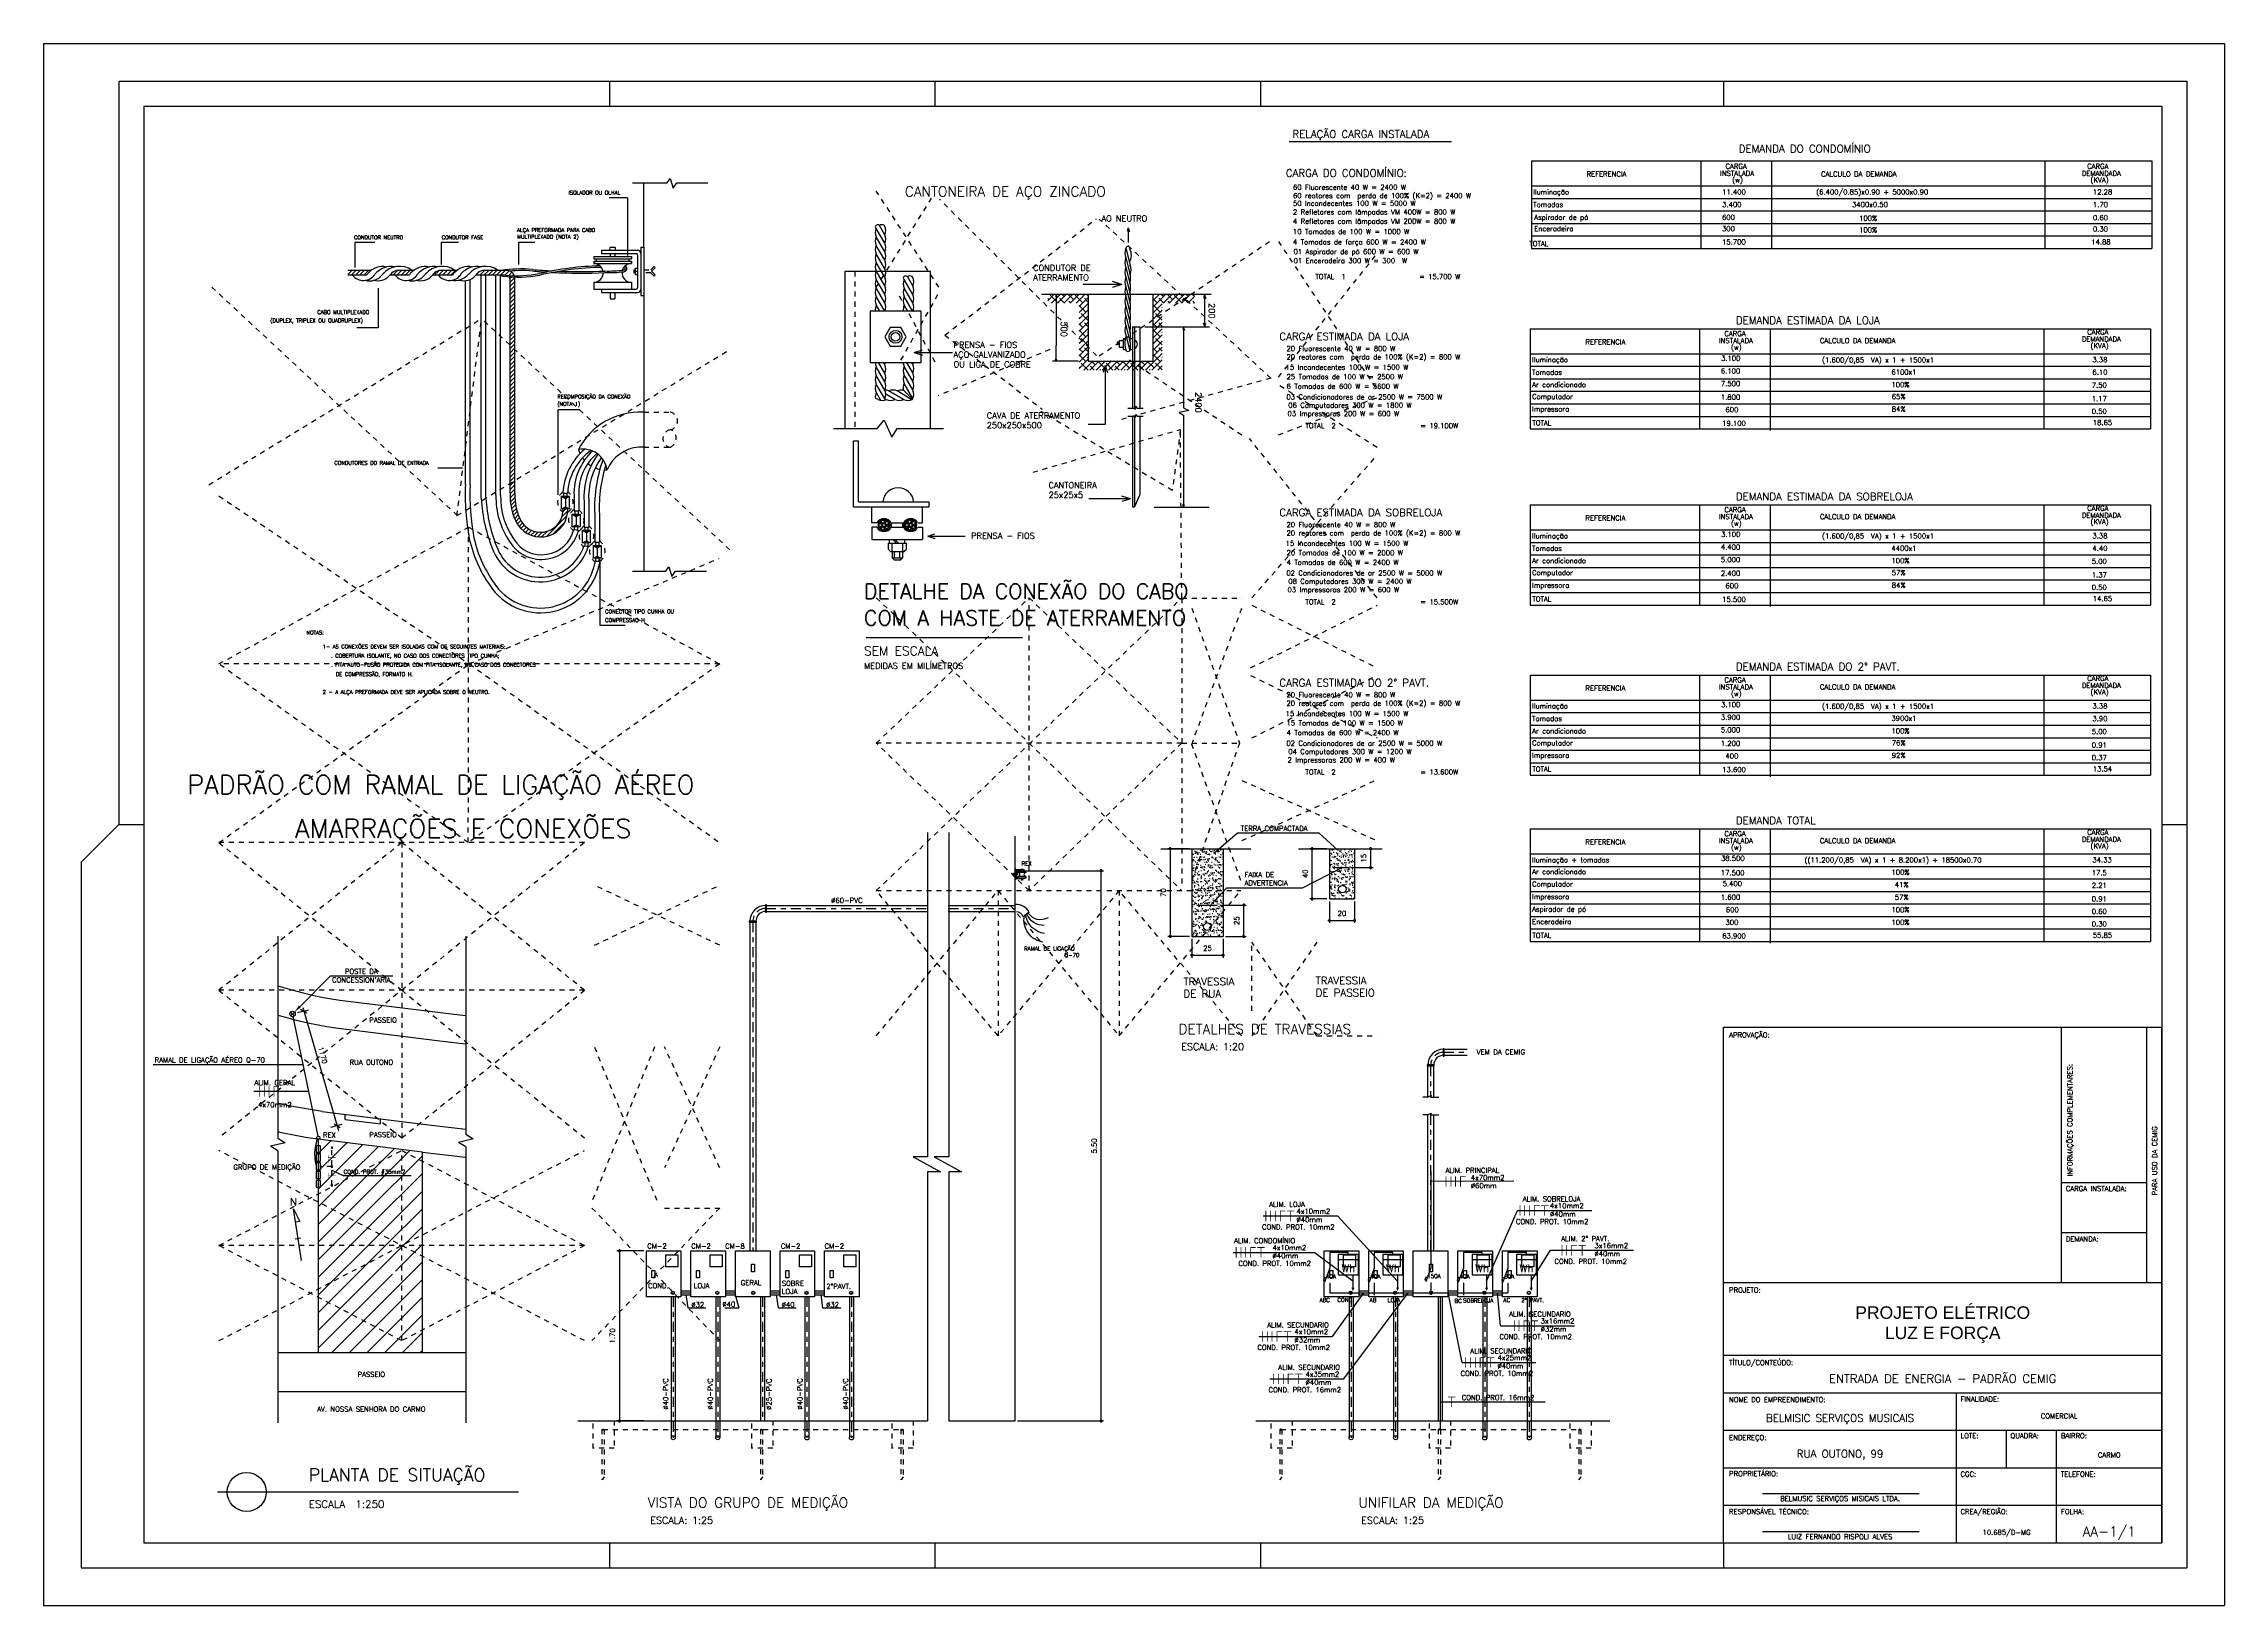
# Model space of a CAD drawing. Extents: x 44 to 87.6, y -168.1 to -136.9.
import ezdxf
from ezdxf.enums import TextEntityAlignment as Align

# ---------------------------------------------------------------- set-up
doc = ezdxf.new("R2010")
doc.units = 0
doc.header["$LTSCALE"] = 0.4
doc.header["$MEASUREMENT"] = 0
for name, pattern in [('DASHDOT', [1, 0.5, -0.25, 0, -0.25]), ('DOT2', [0.125, 0, -0.125]), ('HIDDEN', [0.375, 0.25, -0.125]), ('HIDDEN2', [0.1875, 0.125, -0.0625])]:
    doc.linetypes.add(name, pattern=pattern)
doc.layers.get('0').update_dxf_attribs({"linetype": 'CONTINUOUS'})
doc.layers.get('DEFPOINTS').update_dxf_attribs({"linetype": 'CONTINUOUS'})
for name, color, linetype in [('CABO', 2, 'CONTINUOUS'), ('CAIXA-R1', 4, 'CONTINUOUS'), ('CARIMBO', 3, 'CONTINUOUS'), ('CP-QD', 4, 'CONTINUOUS'), ('DETALHE', 3, 'CONTINUOUS'), ('DETALHES', 4, 'CONTINUOUS'), ('FIACAO', 2, 'CONTINUOUS'), ('FORMATO', 2, 'CONTINUOUS'), ('HACHURA-DET', 1, 'CONTINUOUS'), ('LIN', 1, 'CONTINUOUS'), ('MEDICAO', 4, 'CONTINUOUS'), ('MEDICAO-ELETRICA', 7, 'CONTINUOUS'), ('MEDICAO-TXT', 2, 'CONTINUOUS'), ('NOTAS', 3, 'CONTINUOUS'), ('PECA', 3, 'CONTINUOUS'), ('PROJ', 1, 'HIDDEN2'), ('PTS-LUZ-COTAS', 2, 'DOT2'), ('SITUACAO', 1, 'CONTINUOUS'), ('TEXT_MEDICAO', 2, 'CONTINUOUS'), ('TEXTO', 4, 'CONTINUOUS'), ('TEXTO-DET', 3, 'CONTINUOUS'), ('TEXTO-TEL', 3, 'CONTINUOUS'), ('TITULOS', 6, 'CONTINUOUS'), ('TUB-LAJE', 6, 'CONTINUOUS')]:
    doc.layers.add(name, color=color, linetype=linetype)
doc.styles.add('ROMANS', font='romans.shx')
doc.styles.add('SANSSERIF', font='sas_____.pfb')
doc.styles.get("Standard").update_dxf_attribs({"font": 'romans.shx'})
doc.dimstyles.new('DETALHES', dxfattribs={"dimtxt": 0.1, "dimasz": 0.1, "dimexe": 0.05, "dimexo": 0.05, "dimgap": 0.09, "dimtad": 1, "dimlfac": 0.5, "dimzin": 5, "dimtxsty": 'ROMANS', "dimblk1": 'DOTSMALL', "dimblk2": 'DOTSMALL', "dimsah": 1, "dimcen": 0.05, "dimdle": 0.03, "dimclrd": 1, "dimclre": 1, "dimclrt": 3, "dimazin": 3, "dimtfac": 1, "dimtdec": 4, "dimtmove": 0, "dimatfit": 3, "dimtvp": 1, "dimtolj": 1, "dimtzin": 5})

# ---------------------------------------------------------------- blocks, each defined once
blk = doc.blocks.new('A1')
at = {"layer": 'FORMATO', "color": 1}
for p, q in [((-42.8, 30.45), (0.75, 30.45)), ((-42.8, 30.45), (-42.8, -0.75)), ((0.75, 30.45), (0.75, -0.75)), ((-31.5, 29.7), (-31.5, 29.2)), ((-25, 29.7), (-25, 29.2)), ((-18.5, 29.7), (-18.5, 29.2)), ((-9.25, 29.7), (-9.25, 29.2)), ((-41.3, 14.85), (-40.8, 14.85)), ((-0.5, 14.85), (0, 14.85)), ((-31.5, 0.5), (-31.5, 0)), ((-25, 0.5), (-25, 0)), ((-18.5, 0.5), (-18.5, 0)), ((-9.25, 0.5), (-9.25, 0)), ((-42.8, -0.75), (0.75, -0.75))]:
    blk.add_line(p, q, dxfattribs=at)
at = {"layer": 'FORMATO'}
for p, q in [((-41.3, 29.7), (0, 29.7)), ((-41.3, 29.7), (-41.3, 14.85)), ((0, 29.7), (0, 0)), ((-41.3, 14.85), (-42.05, 14.1)), ((-42.05, 14.1), (-42.05, 0)), ((-42.05, 0), (0, 0))]:
    blk.add_line(p, q, dxfattribs=at)
at = {"layer": 'FORMATO', "color": 8}
for p, q in [((-40.8, 29.2), (-0.5, 29.2)), ((-40.8, 29.2), (-40.8, 0.5)), ((-0.5, 29.2), (-0.5, 0.5)), ((-40.8, 0.5), (-0.5, 0.5))]:
    blk.add_line(p, q, dxfattribs=at)
blk = doc.blocks.new('A1_50')
at = {"layer": 'FORMATO'}
blk.add_blockref('A1', (42.8, 0.75), dxfattribs=at)
blk = doc.blocks.new('CM8-EF')
at = {"layer": 'MEDICAO'}
for points in [[(0, -0.46), (0, 0), (0.345, 0), (0.345, -0.46)], [(0.16, -0.21), (0.16, -0.134), (0.19, -0.134), (0.19, -0.21)]]:
    blk.add_lwpolyline(points, close=True, dxfattribs=at)
for centre, radius in [((0.177, -0.42), 0.0158), ((0.176, -0.411), 0.00145), ((0.176, -0.429), 0.00145)]:
    blk.add_circle(centre, radius, dxfattribs=at)
blk = doc.blocks.new('CM-2-EF')
at = {"layer": 'MEDICAO'}
for points in [[(0, 0), (0, 0.46), (0.345, 0.46), (0.345, 0)], [(0.056, 0.188), (0.056, 0.263), (0.086, 0.263), (0.086, 0.188)], [(0.313, 0.42), (0.313, 0.3), (0.193, 0.3), (0.193, 0.42)]]:
    blk.add_lwpolyline(points, close=True, dxfattribs=at)
for centre, radius in [((0.264, 0.04), 0.0158), ((0.263, 0.049), 0.00145), ((0.263, 0.031), 0.00145)]:
    blk.add_circle(centre, radius, dxfattribs=at)
blk = doc.blocks.new('_DOTSMALL')
at = {"color": 0, "linetype": 'BYBLOCK', "const_width": 0.5}
blk.add_lwpolyline([(-0.0625, 0, 1), (0.0625, 0, 1)], format="xyb", close=True, dxfattribs=at)
blk = doc.blocks.new('*D19')
at = {"color": 1, "linetype": 'BYBLOCK'}
for p, q in [((72.905, -157.502), (72.474, -157.502)), ((72.524, -157.472), (72.524, -159.282)), ((72.905, -159.252), (72.474, -159.252))]:
    blk.add_line(p, q, dxfattribs=at)
at = {"layer": 'DEFPOINTS', "color": 0, "linetype": 'BYBLOCK'}
for p in [(72.955, -157.502), (72.524, -159.252), (72.955, -159.252)]:
    blk.add_point(p, dxfattribs=at)
at = {"color": 1, "linetype": 'BYBLOCK', "xscale": 0.1, "yscale": 0.1, "zscale": 0.1}
for p, rotation in [((72.524, -157.502), 90), ((72.524, -159.252), 270)]:
    blk.add_blockref('_DOTSMALL', p, dxfattribs=dict(at, rotation=rotation))
at = {"color": 3, "linetype": 'BYBLOCK', "insert": (72.384, -158.377), "char_height": 0.1, "attachment_point": 5, "rotation": 90, "style": 'ROMANS'}
blk.add_mtext('\\A1;70', dxfattribs=at)
blk = doc.blocks.new('*D20')
at = {"color": 1, "linetype": 'BYBLOCK'}
for p, q in [((73.519, -158.627), (74.042, -158.627)), ((73.992, -159.282), (73.992, -158.597)), ((73.63, -159.252), (74.042, -159.252))]:
    blk.add_line(p, q, dxfattribs=at)
at = {"layer": 'DEFPOINTS', "color": 0, "linetype": 'BYBLOCK'}
for p in [(73.469, -158.627), (73.992, -158.627), (73.58, -159.252)]:
    blk.add_point(p, dxfattribs=at)
at = {"color": 1, "linetype": 'BYBLOCK', "xscale": 0.1, "yscale": 0.1, "zscale": 0.1}
for p, rotation in [((73.992, -158.627), 90), ((73.992, -159.252), 270)]:
    blk.add_blockref('_DOTSMALL', p, dxfattribs=dict(at, rotation=rotation))
at = {"color": 3, "linetype": 'BYBLOCK', "insert": (73.852, -158.939), "char_height": 0.1, "attachment_point": 5, "rotation": 90, "style": 'ROMANS'}
blk.add_mtext('\\A1;25', dxfattribs=at)
blk = doc.blocks.new('*D21')
at = {"color": 1, "linetype": 'BYBLOCK'}
for p, q in [((75.672, -158.934), (76.232, -158.934)), ((75.702, -158.552), (75.702, -158.984)), ((76.202, -158.552), (76.202, -158.984))]:
    blk.add_line(p, q, dxfattribs=at)
at = {"layer": 'DEFPOINTS', "color": 0, "linetype": 'BYBLOCK'}
for p in [(75.702, -158.502), (76.202, -158.502), (76.202, -158.934)]:
    blk.add_point(p, dxfattribs=at)
at = {"color": 1, "linetype": 'BYBLOCK', "xscale": 0.1, "yscale": 0.1, "zscale": 0.1, "rotation": 180}
blk.add_blockref('_DOTSMALL', (75.702, -158.934), dxfattribs=at)
at = {"color": 1, "linetype": 'BYBLOCK', "xscale": 0.1, "yscale": 0.1, "zscale": 0.1}
blk.add_blockref('_DOTSMALL', (76.202, -158.934), dxfattribs=at)
at = {"color": 3, "linetype": 'BYBLOCK', "insert": (75.952, -158.794), "char_height": 0.1, "attachment_point": 5, "style": 'ROMANS'}
blk.add_mtext('\\A1;20', dxfattribs=at)
blk = doc.blocks.new('*D22')
at = {"color": 1, "linetype": 'BYBLOCK'}
for p, q in [((72.955, -159.302), (72.955, -159.678)), ((73.58, -159.302), (73.58, -159.678)), ((72.925, -159.628), (73.61, -159.628))]:
    blk.add_line(p, q, dxfattribs=at)
at = {"layer": 'DEFPOINTS', "color": 0, "linetype": 'BYBLOCK'}
for p in [(72.955, -159.252), (73.58, -159.252), (73.58, -159.628)]:
    blk.add_point(p, dxfattribs=at)
at = {"color": 1, "linetype": 'BYBLOCK', "xscale": 0.1, "yscale": 0.1, "zscale": 0.1, "rotation": 180}
blk.add_blockref('_DOTSMALL', (72.955, -159.628), dxfattribs=at)
at = {"color": 1, "linetype": 'BYBLOCK', "xscale": 0.1, "yscale": 0.1, "zscale": 0.1}
blk.add_blockref('_DOTSMALL', (73.58, -159.628), dxfattribs=at)
at = {"color": 3, "linetype": 'BYBLOCK', "insert": (73.268, -159.488), "char_height": 0.1, "attachment_point": 5, "style": 'ROMANS'}
blk.add_mtext('\\A1;25', dxfattribs=at)
blk = doc.blocks.new('*D23')
at = {"color": 1, "linetype": 'BYBLOCK'}
for p, q in [((75.652, -157.502), (75.309, -157.502)), ((75.359, -158.532), (75.359, -157.472)), ((75.652, -158.502), (75.309, -158.502))]:
    blk.add_line(p, q, dxfattribs=at)
at = {"layer": 'DEFPOINTS', "color": 0, "linetype": 'BYBLOCK'}
for p in [(75.359, -157.502), (75.702, -157.502), (75.702, -158.502)]:
    blk.add_point(p, dxfattribs=at)
at = {"color": 1, "linetype": 'BYBLOCK', "xscale": 0.1, "yscale": 0.1, "zscale": 0.1}
for p, rotation in [((75.359, -157.502), 90), ((75.359, -158.502), 270)]:
    blk.add_blockref('_DOTSMALL', p, dxfattribs=dict(at, rotation=rotation))
at = {"color": 3, "linetype": 'BYBLOCK', "insert": (75.219, -158.002), "char_height": 0.1, "attachment_point": 5, "rotation": 90, "style": 'ROMANS'}
blk.add_mtext('\\A1;40', dxfattribs=at)
blk = doc.blocks.new('*D24')
at = {"color": 1, "linetype": 'BYBLOCK'}
for p, q in [((76.252, -157.502), (76.575, -157.502)), ((76.525, -157.472), (76.525, -157.907)), ((76.141, -157.877), (76.575, -157.877))]:
    blk.add_line(p, q, dxfattribs=at)
at = {"layer": 'DEFPOINTS', "color": 0, "linetype": 'BYBLOCK'}
for p in [(76.202, -157.502), (76.091, -157.877), (76.525, -157.877)]:
    blk.add_point(p, dxfattribs=at)
at = {"color": 1, "linetype": 'BYBLOCK', "xscale": 0.1, "yscale": 0.1, "zscale": 0.1}
for p, rotation in [((76.525, -157.502), 90), ((76.525, -157.877), 270)]:
    blk.add_blockref('_DOTSMALL', p, dxfattribs=dict(at, rotation=rotation))
at = {"color": 3, "linetype": 'BYBLOCK', "insert": (76.385, -157.689), "char_height": 0.1, "attachment_point": 5, "rotation": 90, "style": 'ROMANS'}
blk.add_mtext('\\A1;15', dxfattribs=at)
blk = doc.blocks.new('FAFAFANT')
at = {"const_width": 0.015}
for points in [[(0.008, 0.105), (0.008, -0.105)], [(0.105, 0.105), (0.105, -0.105)], [(0.198, 0.105), (0.198, -0.105)], [(0.297, 0.105), (0.297, -0.105)], [(0.302, 0.098), (0.4, 0.098)], [(0.43, 0.098), (0.58, 0.098)], [(0.505, 0.105), (0.505, -0.105)]]:
    blk.add_lwpolyline(points, dxfattribs=at)
at = {"style": 'ROMANS'}
for tag, p in [('C', (0.095, 0.147)), ('B', (0.42, -0.243))]:
    blk.add_attdef(tag, p, '', height=0.1, dxfattribs=at)
blk = doc.blocks.new('FAFANETE')
at = {"const_width": 0.015}
for points in [[(0.105, 0.105), (0.105, -0.105)], [(0.198, 0.105), (0.198, -0.105)], [(0.297, 0.105), (0.297, -0.105)], [(0.302, 0.098), (0.4, 0.098)], [(0.43, 0.098), (0.58, 0.098)], [(0.505, 0.105), (0.505, -0.105)]]:
    blk.add_lwpolyline(points, dxfattribs=at)
at = {"style": 'ROMANS'}
for tag, p in [('C', (0.095, 0.147)), ('B', (0.409, -0.25))]:
    blk.add_attdef(tag, p, '', height=0.1, dxfattribs=at)
blk = doc.blocks.new('TERRA')
at = {"const_width": 0.015}
for points in [[(-0.004, 0.098), (0.148, 0.098)], [(0.071, 0.105), (0.071, -0.105)]]:
    blk.add_lwpolyline(points, dxfattribs=at)
at = {"style": 'ROMANS', "flags": 1}
blk.add_attdef('C', (0.026, 0.118), '', height=0.1, dxfattribs=at)
at = {"style": 'ROMANS'}
blk.add_attdef('B', (0.026, -0.251), '', height=0.1, dxfattribs=at)
blk = doc.blocks.new('*D25')
at = {"color": 1, "linetype": 'BYBLOCK'}
for p, q in [((62.39, -161.031), (61.852, -161.031)), ((61.902, -161.001), (61.902, -164.461)), ((62.39, -164.431), (61.852, -164.431))]:
    blk.add_line(p, q, dxfattribs=at)
at = {"layer": 'DEFPOINTS', "color": 0, "linetype": 'BYBLOCK'}
for p in [(62.44, -161.031), (61.902, -164.431), (62.44, -164.431)]:
    blk.add_point(p, dxfattribs=at)
at = {"color": 1, "linetype": 'BYBLOCK', "xscale": 0.1, "yscale": 0.1, "zscale": 0.1}
for p, rotation in [((61.902, -161.031), 90), ((61.902, -164.431), 270)]:
    blk.add_blockref('_DOTSMALL', p, dxfattribs=dict(at, rotation=rotation))
at = {"color": 3, "linetype": 'BYBLOCK', "insert": (61.762, -162.731), "char_height": 0.1, "attachment_point": 5, "rotation": 90, "style": 'ROMANS'}
blk.add_mtext('\\A1;1.70', dxfattribs=at)
blk = doc.blocks.new('*X14')
at = {"color": 0}
for p, q in [((279.702, 232.432), (279.834, 232.564)), ((279.702, 232.556), (279.71, 232.564)), ((279.777, 232.384), (279.957, 232.564)), ((279.901, 232.384), (280.081, 232.564)), ((280.032, 232.514), (279.983, 232.564)), ((280.025, 232.384), (280.205, 232.564)), ((280.218, 232.453), (280.106, 232.564)), ((280.149, 232.384), (280.329, 232.564)), ((280.272, 232.384), (280.452, 232.564)), ((280.511, 232.53), (280.478, 232.564)), ((281.808, 232.558), (281.814, 232.564)), ((281.808, 232.434), (281.937, 232.564)), ((281.808, 232.311), (282.061, 232.564)), ((282.012, 232.514), (281.963, 232.564)), ((282.005, 232.384), (282.185, 232.564)), ((282.197, 232.453), (282.086, 232.564)), ((282.129, 232.384), (282.309, 232.564)), ((282.252, 232.384), (282.432, 232.564)), ((282.376, 232.384), (282.556, 232.564)), ((282.507, 232.514), (282.458, 232.564)), ((282.631, 232.514), (282.581, 232.564)), ((279.723, 232.453), (279.702, 232.473)), ((279.908, 232.391), (279.754, 232.545)), ((280.039, 232.384), (279.939, 232.483)), ((280.163, 232.384), (280.125, 232.422)), ((280.403, 232.391), (280.249, 232.545)), ((280.331, 232.319), (280.511, 232.499)), ((280.331, 232.195), (280.511, 232.375)), ((280.465, 232.205), (280.331, 232.339)), ((280.331, 232.071), (280.511, 232.251)), ((280.331, 231.947), (280.511, 232.127)), ((280.511, 232.035), (280.372, 232.174)), ((280.511, 232.406), (280.434, 232.483)), ((280.511, 232.283), (280.496, 232.298)), ((281.888, 232.391), (281.808, 232.471)), ((281.808, 232.187), (281.988, 232.367)), ((281.95, 232.205), (281.808, 232.347)), ((281.808, 232.063), (281.988, 232.243)), ((281.988, 232.043), (281.857, 232.174)), ((282.019, 232.384), (281.919, 232.483)), ((281.988, 232.291), (281.981, 232.298)), ((282.143, 232.384), (282.105, 232.422)), ((282.383, 232.391), (282.228, 232.545)), ((282.514, 232.384), (282.414, 232.483)), ((282.5, 232.384), (282.631, 232.515)), ((282.631, 232.39), (282.6, 232.422)), ((282.624, 232.384), (282.631, 232.391)), ((280.341, 232.081), (280.331, 232.091)), ((280.331, 231.824), (280.511, 232.004)), ((280.403, 231.896), (280.331, 231.968)), ((280.331, 231.7), (280.511, 231.88)), ((280.465, 231.71), (280.331, 231.844)), ((280.331, 231.576), (280.511, 231.756)), ((280.511, 231.911), (280.434, 231.988)), ((280.511, 231.788), (280.496, 231.803)), ((281.808, 231.939), (281.988, 232.119)), ((281.826, 232.081), (281.808, 232.099)), ((281.808, 231.816), (281.988, 231.996)), ((281.888, 231.896), (281.808, 231.976)), ((281.808, 231.692), (281.988, 231.872)), ((281.95, 231.71), (281.808, 231.852)), ((281.808, 231.568), (281.988, 231.748)), ((281.988, 231.919), (281.919, 231.988)), ((281.988, 231.796), (281.981, 231.803)), ((280.331, 231.452), (280.511, 231.632)), ((280.341, 231.586), (280.331, 231.596)), ((280.331, 231.329), (280.511, 231.509)), ((280.403, 231.401), (280.331, 231.473)), ((280.331, 231.205), (280.511, 231.385)), ((280.465, 231.215), (280.331, 231.349)), ((280.331, 231.081), (280.511, 231.261)), ((280.511, 231.54), (280.372, 231.679)), ((280.511, 231.416), (280.434, 231.494)), ((280.511, 231.293), (280.496, 231.308)), ((281.658, 231.047), (281.988, 231.377)), ((281.782, 231.047), (281.988, 231.253)), ((281.808, 231.444), (281.988, 231.624)), ((281.826, 231.586), (281.808, 231.604)), ((281.808, 231.321), (281.988, 231.501)), ((281.888, 231.401), (281.808, 231.481)), ((281.95, 231.215), (281.808, 231.357)), ((281.988, 231.548), (281.857, 231.679)), ((281.988, 231.424), (281.919, 231.494)), ((281.988, 231.301), (281.981, 231.308)), ((280.341, 231.091), (280.331, 231.102)), ((280.51, 231.047), (280.372, 231.184)), ((280.421, 231.047), (280.601, 231.227)), ((280.544, 231.047), (280.724, 231.227)), ((280.633, 231.047), (280.558, 231.122)), ((280.651, 231.153), (280.577, 231.227)), ((280.668, 231.047), (280.848, 231.227)), ((280.836, 231.091), (280.701, 231.227)), ((280.757, 231.047), (280.743, 231.06)), ((280.792, 231.047), (280.972, 231.227)), ((281.005, 231.047), (280.867, 231.184)), ((280.916, 231.047), (281.096, 231.227)), ((280.96, 231.215), (280.948, 231.227)), ((281.039, 231.047), (281.219, 231.227)), ((281.128, 231.047), (281.053, 231.122)), ((281.146, 231.153), (281.072, 231.227)), ((281.163, 231.047), (281.343, 231.227)), ((281.331, 231.091), (281.196, 231.227)), ((281.252, 231.047), (281.238, 231.06)), ((281.287, 231.047), (281.467, 231.227)), ((281.5, 231.047), (281.362, 231.184)), ((281.41, 231.047), (281.59, 231.227)), ((281.455, 231.215), (281.443, 231.227)), ((281.534, 231.047), (281.714, 231.227)), ((281.623, 231.047), (281.548, 231.122)), ((281.641, 231.153), (281.567, 231.227)), ((281.826, 231.091), (281.691, 231.227)), ((281.747, 231.047), (281.733, 231.06)), ((281.988, 231.053), (281.857, 231.184)), ((281.905, 231.047), (281.988, 231.129))]:
    blk.add_line(p, q, dxfattribs=at)
blk = doc.blocks.new('*X15')
at = {"color": 0}
for p, q in [((292.03, 149.779), (292.103, 149.851)), ((292.03, 149.778), (292.102, 149.85)), ((292.03, 149.776), (292.102, 149.848)), ((292.03, 149.774), (292.102, 149.847)), ((292.03, 149.773), (292.102, 149.845)), ((292.03, 149.771), (292.103, 149.844)), ((292.03, 149.769), (292.103, 149.842)), ((292.03, 149.768), (292.052, 149.79)), ((292.03, 149.766), (292.048, 149.785)), ((292.03, 149.765), (292.047, 149.782)), ((292.03, 149.763), (292.045, 149.779)), ((292.03, 149.762), (292.045, 149.777)), ((292.03, 149.76), (292.044, 149.775)), ((292.03, 149.759), (292.044, 149.773)), ((292.03, 149.757), (292.044, 149.771)), ((292.03, 149.756), (292.043, 149.769)), ((292.03, 149.755), (292.043, 149.767)), ((292.03, 149.753), (292.043, 149.766)), ((292.031, 149.786), (292.104, 149.859)), ((292.031, 149.785), (292.104, 149.857)), ((292.031, 149.783), (292.103, 149.855)), ((292.031, 149.781), (292.103, 149.853)), ((292.031, 149.752), (292.043, 149.764)), ((292.031, 149.75), (292.043, 149.763)), ((292.031, 149.749), (292.044, 149.762)), ((292.031, 149.748), (292.044, 149.76)), ((292.031, 149.746), (292.044, 149.759)), ((292.032, 149.792), (292.109, 149.869)), ((292.032, 149.79), (292.107, 149.865)), ((292.032, 149.788), (292.105, 149.862)), ((292.032, 149.745), (292.044, 149.758)), ((292.032, 149.744), (292.045, 149.757)), ((292.032, 149.742), (292.045, 149.755)), ((292.032, 149.741), (292.046, 149.754)), ((292.033, 149.794), (292.138, 149.899)), ((292.033, 149.796), (292.136, 149.898)), ((292.033, 149.798), (292.134, 149.898)), ((292.033, 149.74), (292.046, 149.753)), ((292.033, 149.738), (292.046, 149.752)), ((292.033, 149.737), (292.047, 149.751)), ((292.033, 149.736), (292.047, 149.75)), ((292.034, 149.8), (292.132, 149.897)), ((292.034, 149.735), (292.048, 149.749)), ((292.034, 149.733), (292.049, 149.748)), ((292.034, 149.732), (292.049, 149.747)), ((292.035, 149.802), (292.129, 149.897)), ((292.035, 149.804), (292.127, 149.896)), ((292.035, 149.731), (292.05, 149.746)), ((292.035, 149.73), (292.05, 149.745)), ((292.035, 149.729), (292.051, 149.744)), ((292.036, 149.806), (292.125, 149.896)), ((292.036, 149.726), (292.052, 149.743)), ((292.036, 149.727), (292.052, 149.743)), ((292.036, 149.725), (292.053, 149.742)), ((292.037, 149.809), (292.123, 149.895)), ((292.037, 149.811), (292.12, 149.894)), ((292.037, 149.724), (292.054, 149.741)), ((292.037, 149.723), (292.055, 149.74)), ((292.038, 149.813), (292.118, 149.893)), ((292.038, 149.722), (292.056, 149.74)), ((292.038, 149.72), (292.056, 149.739)), ((292.038, 149.719), (292.057, 149.738)), ((292.039, 149.816), (292.116, 149.892)), ((292.039, 149.717), (292.059, 149.737)), ((292.039, 149.718), (292.058, 149.737)), ((292.04, 149.818), (292.113, 149.891)), ((292.04, 149.715), (292.061, 149.736)), ((292.04, 149.716), (292.06, 149.736)), ((292.041, 149.821), (292.11, 149.89)), ((292.041, 149.713), (292.063, 149.735)), ((292.041, 149.714), (292.062, 149.735)), ((292.042, 149.71), (292.065, 149.734)), ((292.042, 149.712), (292.064, 149.734)), ((292.043, 149.824), (292.107, 149.889)), ((292.043, 149.708), (292.067, 149.733)), ((292.043, 149.709), (292.066, 149.733)), ((292.044, 149.827), (292.104, 149.887)), ((292.044, 149.706), (292.07, 149.732)), ((292.044, 149.707), (292.068, 149.732)), ((292.045, 149.705), (292.071, 149.732)), ((292.045, 149.704), (292.072, 149.731)), ((292.046, 149.83), (292.101, 149.886)), ((292.046, 149.702), (292.075, 149.731)), ((292.046, 149.703), (292.073, 149.731)), ((292.047, 149.7), (292.078, 149.731)), ((292.047, 149.701), (292.076, 149.731)), ((292.048, 149.834), (292.098, 149.884)), ((292.048, 149.698), (292.081, 149.731)), ((292.048, 149.699), (292.079, 149.731)), ((292.049, 149.697), (292.082, 149.731)), ((292.05, 149.837), (292.094, 149.882)), ((292.05, 149.695), (292.086, 149.731)), ((292.05, 149.696), (292.084, 149.731)), ((292.051, 149.693), (292.09, 149.732)), ((292.051, 149.694), (292.088, 149.732)), ((292.052, 149.693), (292.092, 149.733)), ((292.053, 149.842), (292.09, 149.879)), ((292.053, 149.691), (292.099, 149.736)), ((292.053, 149.692), (292.095, 149.734)), ((292.054, 149.69), (292.129, 149.765)), ((292.054, 149.689), (292.129, 149.763)), ((292.055, 149.688), (292.129, 149.762)), ((292.056, 149.847), (292.084, 149.875)), ((292.056, 149.794), (292.103, 149.841)), ((292.056, 149.687), (292.129, 149.761)), ((292.056, 149.686), (292.13, 149.759)), ((292.057, 149.685), (292.13, 149.758)), ((292.058, 149.684), (292.13, 149.757)), ((292.058, 149.684), (292.131, 149.756)), ((292.059, 149.683), (292.131, 149.755)), ((292.06, 149.682), (292.131, 149.753)), ((292.06, 149.681), (292.132, 149.752)), ((292.061, 149.798), (292.103, 149.84)), ((292.061, 149.68), (292.132, 149.751)), ((292.062, 149.679), (292.133, 149.75)), ((292.063, 149.855), (292.077, 149.869)), ((292.063, 149.678), (292.133, 149.749)), ((292.063, 149.678), (292.134, 149.748)), ((292.064, 149.799), (292.104, 149.839)), ((292.064, 149.677), (292.134, 149.747)), ((292.065, 149.676), (292.135, 149.746)), ((292.065, 149.675), (292.136, 149.745)), ((292.066, 149.674), (292.136, 149.745)), ((292.067, 149.8), (292.104, 149.837)), ((292.067, 149.674), (292.137, 149.744)), ((292.068, 149.673), (292.138, 149.743)), ((292.069, 149.801), (292.104, 149.836)), ((292.069, 149.672), (292.139, 149.742)), ((292.069, 149.671), (292.139, 149.741)), ((292.07, 149.67), (292.14, 149.74)), ((292.071, 149.802), (292.105, 149.835)), ((292.071, 149.67), (292.141, 149.74)), ((292.072, 149.669), (292.11, 149.707)), ((292.072, 149.668), (292.107, 149.703)), ((292.073, 149.802), (292.105, 149.834)), ((292.073, 149.667), (292.105, 149.7)), ((292.074, 149.667), (292.104, 149.697)), ((292.075, 149.802), (292.106, 149.833)), ((292.075, 149.666), (292.104, 149.695)), ((292.076, 149.665), (292.103, 149.693)), ((292.076, 149.665), (292.103, 149.691)), ((292.077, 149.803), (292.106, 149.832)), ((292.077, 149.664), (292.103, 149.689)), ((292.078, 149.803), (292.107, 149.831)), ((292.078, 149.663), (292.102, 149.687)), ((292.079, 149.662), (292.102, 149.686)), ((292.08, 149.803), (292.107, 149.83)), ((292.08, 149.662), (292.102, 149.684)), ((292.081, 149.803), (292.108, 149.829)), ((292.081, 149.661), (292.102, 149.683)), ((292.082, 149.66), (292.103, 149.681)), ((292.082, 149.66), (292.103, 149.68)), ((292.083, 149.802), (292.108, 149.828)), ((292.083, 149.659), (292.103, 149.679)), ((292.084, 149.802), (292.109, 149.827)), ((292.084, 149.658), (292.103, 149.677)), ((292.085, 149.658), (292.104, 149.676)), ((292.086, 149.802), (292.11, 149.826)), ((292.086, 149.657), (292.104, 149.675)), ((292.087, 149.802), (292.11, 149.825)), ((292.087, 149.656), (292.104, 149.674)), ((292.088, 149.802), (292.111, 149.824)), ((292.088, 149.656), (292.105, 149.673)), ((292.089, 149.801), (292.112, 149.824)), ((292.089, 149.655), (292.105, 149.672)), ((292.09, 149.654), (292.106, 149.67)), ((292.091, 149.801), (292.113, 149.823)), ((292.091, 149.654), (292.106, 149.669)), ((292.092, 149.8), (292.113, 149.822)), ((292.092, 149.653), (292.107, 149.668)), ((292.092, 149.653), (292.107, 149.667)), ((292.093, 149.8), (292.114, 149.821)), ((292.093, 149.652), (292.108, 149.666)), ((292.094, 149.8), (292.115, 149.821)), ((292.094, 149.651), (292.108, 149.665)), ((292.095, 149.799), (292.116, 149.82)), ((292.095, 149.651), (292.109, 149.665)), ((292.096, 149.799), (292.117, 149.819)), ((292.096, 149.65), (292.11, 149.664)), ((292.097, 149.798), (292.118, 149.819)), ((292.097, 149.65), (292.11, 149.663)), ((292.098, 149.797), (292.119, 149.818)), ((292.098, 149.649), (292.111, 149.662)), ((292.099, 149.797), (292.119, 149.817)), ((292.099, 149.649), (292.112, 149.661)), ((292.1, 149.796), (292.12, 149.817)), ((292.1, 149.648), (292.112, 149.66)), ((292.101, 149.796), (292.121, 149.816)), ((292.101, 149.648), (292.113, 149.66)), ((292.102, 149.795), (292.122, 149.816)), ((292.102, 149.794), (292.123, 149.815)), ((292.102, 149.647), (292.114, 149.659)), ((292.103, 149.793), (292.125, 149.815)), ((292.103, 149.646), (292.115, 149.658)), ((292.104, 149.793), (292.126, 149.814)), ((292.104, 149.646), (292.116, 149.657)), ((292.105, 149.792), (292.127, 149.814)), ((292.105, 149.645), (292.117, 149.657)), ((292.106, 149.79), (292.129, 149.813)), ((292.106, 149.791), (292.128, 149.813)), ((292.106, 149.645), (292.117, 149.656)), ((292.107, 149.789), (292.13, 149.813)), ((292.107, 149.644), (292.118, 149.655)), ((292.108, 149.789), (292.132, 149.813)), ((292.108, 149.788), (292.133, 149.812)), ((292.108, 149.644), (292.119, 149.655)), ((292.109, 149.787), (292.134, 149.812)), ((292.11, 149.785), (292.137, 149.812)), ((292.11, 149.786), (292.136, 149.812)), ((292.11, 149.747), (292.129, 149.766)), ((292.11, 149.643), (292.12, 149.654)), ((292.111, 149.783), (292.14, 149.812)), ((292.111, 149.784), (292.139, 149.812)), ((292.111, 149.643), (292.121, 149.654)), ((292.112, 149.781), (292.144, 149.812)), ((292.112, 149.782), (292.142, 149.812)), ((292.112, 149.751), (292.129, 149.768)), ((292.112, 149.642), (292.122, 149.653)), ((292.113, 149.779), (292.148, 149.813)), ((292.113, 149.78), (292.146, 149.813)), ((292.113, 149.753), (292.129, 149.77)), ((292.113, 149.642), (292.123, 149.653)), ((292.114, 149.775), (292.156, 149.816)), ((292.114, 149.776), (292.153, 149.815)), ((292.114, 149.777), (292.15, 149.814)), ((292.114, 149.758), (292.129, 149.773)), ((292.114, 149.756), (292.129, 149.771)), ((292.114, 149.642), (292.124, 149.652)), ((292.115, 149.772), (292.228, 149.886)), ((292.115, 149.77), (292.23, 149.885)), ((292.115, 149.771), (292.229, 149.885)), ((292.115, 149.768), (292.231, 149.884)), ((292.115, 149.774), (292.16, 149.819)), ((292.115, 149.767), (292.134, 149.786)), ((292.115, 149.765), (292.132, 149.782)), ((292.115, 149.764), (292.131, 149.78)), ((292.115, 149.762), (292.13, 149.777)), ((292.115, 149.76), (292.13, 149.775)), ((292.115, 149.641), (292.126, 149.652)), ((292.116, 149.641), (292.127, 149.651)), ((292.117, 149.714), (292.142, 149.739)), ((292.117, 149.64), (292.128, 149.651)), ((292.118, 149.877), (292.139, 149.899)), ((292.118, 149.64), (292.129, 149.651)), ((292.119, 149.639), (292.13, 149.65)), ((292.121, 149.717), (292.143, 149.738)), ((292.121, 149.639), (292.132, 149.65)), ((292.122, 149.88), (292.141, 149.9)), ((292.122, 149.639), (292.133, 149.65)), ((292.123, 149.638), (292.134, 149.65)), ((292.124, 149.718), (292.143, 149.738)), ((292.124, 149.638), (292.136, 149.649)), ((292.125, 149.881), (292.143, 149.9)), ((292.125, 149.638), (292.137, 149.649)), ((292.126, 149.637), (292.139, 149.649)), ((292.127, 149.882), (292.145, 149.9)), ((292.127, 149.719), (292.144, 149.737)), ((292.128, 149.637), (292.14, 149.649)), ((292.129, 149.883), (292.147, 149.9)), ((292.129, 149.72), (292.145, 149.736)), ((292.129, 149.636), (292.142, 149.649)), ((292.13, 149.636), (292.144, 149.65)), ((292.131, 149.883), (292.149, 149.901)), ((292.131, 149.721), (292.146, 149.736)), ((292.131, 149.636), (292.145, 149.65)), ((292.133, 149.884), (292.15, 149.901)), ((292.133, 149.721), (292.147, 149.735)), ((292.133, 149.636), (292.148, 149.65)), ((292.134, 149.635), (292.15, 149.651)), ((292.135, 149.884), (292.152, 149.901)), ((292.135, 149.721), (292.148, 149.735)), ((292.135, 149.635), (292.152, 149.652)), ((292.136, 149.721), (292.149, 149.734)), ((292.136, 149.635), (292.155, 149.653)), ((292.137, 149.884), (292.154, 149.901)), ((292.138, 149.884), (292.155, 149.901)), ((292.138, 149.721), (292.15, 149.734)), ((292.138, 149.634), (292.159, 149.656)), ((292.139, 149.721), (292.151, 149.733)), ((292.139, 149.634), (292.203, 149.698)), ((292.14, 149.884), (292.157, 149.901)), ((292.14, 149.634), (292.204, 149.697)), ((292.141, 149.884), (292.159, 149.901)), ((292.141, 149.721), (292.152, 149.733)), ((292.142, 149.721), (292.154, 149.732)), ((292.142, 149.634), (292.204, 149.696)), ((292.143, 149.884), (292.16, 149.902)), ((292.143, 149.633), (292.205, 149.695)), ((292.144, 149.884), (292.162, 149.902)), ((292.144, 149.721), (292.155, 149.732)), ((292.144, 149.633), (292.205, 149.694)), ((292.145, 149.883), (292.164, 149.902)), ((292.145, 149.721), (292.156, 149.732)), ((292.146, 149.883), (292.165, 149.902)), ((292.146, 149.797), (292.232, 149.884)), ((292.146, 149.72), (292.157, 149.731)), ((292.145, 149.633), (292.206, 149.694)), ((292.147, 149.633), (292.207, 149.693)), ((292.148, 149.883), (292.167, 149.902)), ((292.148, 149.72), (292.159, 149.731)), ((292.148, 149.633), (292.208, 149.692)), ((292.149, 149.882), (292.168, 149.902)), ((292.149, 149.799), (292.233, 149.883)), ((292.149, 149.72), (292.16, 149.731)), ((292.15, 149.882), (292.17, 149.902)), ((292.15, 149.719), (292.161, 149.731)), ((292.15, 149.632), (292.208, 149.691)), ((292.151, 149.882), (292.171, 149.901)), ((292.151, 149.719), (292.163, 149.731)), ((292.151, 149.632), (292.209, 149.69)), ((292.152, 149.881), (292.173, 149.901)), ((292.152, 149.8), (292.234, 149.882)), ((292.152, 149.719), (292.164, 149.731)), ((292.152, 149.632), (292.21, 149.69)), ((292.153, 149.881), (292.174, 149.901)), ((292.153, 149.718), (292.166, 149.731)), ((292.154, 149.88), (292.175, 149.901)), ((292.154, 149.801), (292.235, 149.882)), ((292.154, 149.718), (292.167, 149.731)), ((292.154, 149.632), (292.211, 149.689)), ((292.155, 149.88), (292.177, 149.901)), ((292.155, 149.717), (292.169, 149.731)), ((292.155, 149.632), (292.212, 149.688)), ((292.156, 149.879), (292.178, 149.901)), ((292.156, 149.802), (292.236, 149.881)), ((292.156, 149.717), (292.171, 149.731)), ((292.157, 149.878), (292.18, 149.901)), ((292.157, 149.716), (292.173, 149.732)), ((292.157, 149.632), (292.212, 149.688)), ((292.158, 149.878), (292.181, 149.901)), ((292.158, 149.802), (292.237, 149.881)), ((292.158, 149.715), (292.175, 149.732)), ((292.158, 149.632), (292.213, 149.687)), ((292.159, 149.877), (292.182, 149.9)), ((292.159, 149.715), (292.177, 149.733)), ((292.16, 149.877), (292.184, 149.9)), ((292.16, 149.802), (292.238, 149.88)), ((292.16, 149.714), (292.18, 149.734)), ((292.16, 149.632), (292.214, 149.686)), ((292.161, 149.876), (292.185, 149.9)), ((292.161, 149.713), (292.183, 149.736)), ((292.161, 149.632), (292.215, 149.686)), ((292.162, 149.875), (292.187, 149.9)), ((292.162, 149.802), (292.239, 149.879)), ((292.162, 149.713), (292.19, 149.74)), ((292.163, 149.874), (292.188, 149.9)), ((292.163, 149.874), (292.189, 149.899)), ((292.163, 149.712), (292.232, 149.781)), ((292.163, 149.711), (292.233, 149.781)), ((292.163, 149.632), (292.216, 149.685)), ((292.164, 149.873), (292.19, 149.899)), ((292.164, 149.803), (292.24, 149.879)), ((292.164, 149.71), (292.235, 149.781)), ((292.164, 149.632), (292.217, 149.685)), ((292.165, 149.872), (292.192, 149.899)), ((292.165, 149.803), (292.241, 149.878)), ((292.165, 149.71), (292.236, 149.781)), ((292.166, 149.871), (292.193, 149.899)), ((292.166, 149.87), (292.194, 149.898)), ((292.166, 149.709), (292.238, 149.781)), ((292.166, 149.708), (292.24, 149.781)), ((292.166, 149.632), (292.218, 149.684)), ((292.167, 149.87), (292.196, 149.898)), ((292.167, 149.827), (292.227, 149.886)), ((292.167, 149.803), (292.242, 149.878)), ((292.167, 149.707), (292.242, 149.782)), ((292.167, 149.632), (292.219, 149.684)), ((292.168, 149.869), (292.197, 149.898)), ((292.168, 149.868), (292.198, 149.897)), ((292.168, 149.802), (292.243, 149.877)), ((292.168, 149.705), (292.246, 149.783)), ((292.168, 149.706), (292.244, 149.782)), ((292.168, 149.665), (292.202, 149.699)), ((292.169, 149.867), (292.199, 149.897)), ((292.169, 149.802), (292.204, 149.837)), ((292.169, 149.704), (292.248, 149.784)), ((292.169, 149.632), (292.22, 149.683)), ((292.17, 149.866), (292.2, 149.897)), ((292.17, 149.865), (292.202, 149.896)), ((292.17, 149.831), (292.226, 149.887)), ((292.17, 149.703), (292.252, 149.785)), ((292.17, 149.702), (292.204, 149.736)), ((292.17, 149.669), (292.202, 149.7)), ((292.171, 149.863), (292.204, 149.896)), ((292.171, 149.864), (292.203, 149.896)), ((292.171, 149.834), (292.225, 149.887)), ((292.171, 149.802), (292.202, 149.833)), ((292.171, 149.701), (292.202, 149.733)), ((292.171, 149.7), (292.201, 149.73)), ((292.171, 149.632), (292.221, 149.683)), ((292.172, 149.86), (292.208, 149.895)), ((292.172, 149.861), (292.206, 149.895)), ((292.172, 149.862), (292.205, 149.895)), ((292.172, 149.836), (292.224, 149.888)), ((292.172, 149.802), (292.201, 149.83)), ((292.172, 149.699), (292.2, 149.727)), ((292.172, 149.698), (292.199, 149.725)), ((292.172, 149.697), (292.199, 149.723)), ((292.172, 149.672), (292.201, 149.701)), ((292.172, 149.632), (292.223, 149.682)), ((292.173, 149.857), (292.21, 149.894)), ((292.173, 149.858), (292.209, 149.894)), ((292.173, 149.856), (292.211, 149.893)), ((292.173, 149.839), (292.223, 149.888)), ((292.173, 149.802), (292.2, 149.828)), ((292.173, 149.696), (292.198, 149.721)), ((292.173, 149.695), (292.198, 149.72)), ((292.173, 149.693), (292.198, 149.718)), ((292.173, 149.676), (292.2, 149.703)), ((292.173, 149.674), (292.201, 149.702)), ((292.174, 149.853), (292.213, 149.893)), ((292.174, 149.855), (292.212, 149.893)), ((292.174, 149.85), (292.216, 149.892)), ((292.174, 149.852), (292.214, 149.892)), ((292.174, 149.847), (292.218, 149.891)), ((292.174, 149.849), (292.217, 149.891)), ((292.174, 149.844), (292.22, 149.89)), ((292.174, 149.846), (292.219, 149.89)), ((292.174, 149.841), (292.222, 149.889)), ((292.174, 149.842), (292.221, 149.889)), ((292.174, 149.692), (292.198, 149.716)), ((292.174, 149.691), (292.198, 149.715)), ((292.174, 149.689), (292.198, 149.713)), ((292.174, 149.688), (292.198, 149.712)), ((292.174, 149.687), (292.198, 149.711)), ((292.174, 149.685), (292.199, 149.709)), ((292.174, 149.683), (292.199, 149.708)), ((292.174, 149.682), (292.199, 149.707)), ((292.174, 149.68), (292.2, 149.706)), ((292.174, 149.678), (292.2, 149.704)), ((292.174, 149.632), (292.224, 149.682)), ((292.175, 149.801), (292.199, 149.826)), ((292.175, 149.632), (292.225, 149.682)), ((292.176, 149.801), (292.199, 149.824)), ((292.177, 149.801), (292.198, 149.822)), ((292.177, 149.632), (292.226, 149.681)), ((292.178, 149.8), (292.198, 149.82)), ((292.179, 149.8), (292.198, 149.819)), ((292.179, 149.632), (292.227, 149.681)), ((292.18, 149.799), (292.198, 149.817)), ((292.181, 149.799), (292.198, 149.815)), ((292.181, 149.633), (292.229, 149.681)), ((292.182, 149.798), (292.198, 149.814)), ((292.182, 149.633), (292.23, 149.681)), ((292.183, 149.798), (292.198, 149.813)), ((292.184, 149.797), (292.198, 149.811)), ((292.184, 149.633), (292.232, 149.68)), ((292.185, 149.796), (292.199, 149.81)), ((292.186, 149.796), (292.199, 149.809)), ((292.186, 149.633), (292.233, 149.68)), ((292.187, 149.795), (292.199, 149.807)), ((292.188, 149.794), (292.2, 149.806)), ((292.188, 149.634), (292.235, 149.68)), ((292.189, 149.794), (292.2, 149.805)), ((292.189, 149.793), (292.2, 149.804)), ((292.19, 149.792), (292.201, 149.803)), ((292.19, 149.634), (292.236, 149.68)), ((292.191, 149.791), (292.201, 149.802)), ((292.191, 149.742), (292.23, 149.781)), ((292.192, 149.791), (292.202, 149.801)), ((292.192, 149.79), (292.202, 149.8)), ((292.192, 149.634), (292.238, 149.681)), ((292.193, 149.789), (292.203, 149.799)), ((292.194, 149.788), (292.203, 149.798)), ((292.194, 149.787), (292.204, 149.797)), ((292.194, 149.635), (292.24, 149.681)), ((292.195, 149.786), (292.205, 149.796)), ((292.196, 149.785), (292.205, 149.795)), ((292.196, 149.784), (292.206, 149.794)), ((292.196, 149.748), (292.229, 149.781)), ((292.196, 149.635), (292.242, 149.681)), ((292.197, 149.783), (292.207, 149.793)), ((292.197, 149.782), (292.208, 149.792)), ((292.197, 149.751), (292.227, 149.781)), ((292.198, 149.781), (292.208, 149.792)), ((292.198, 149.78), (292.209, 149.791)), ((292.198, 149.636), (292.244, 149.682)), ((292.199, 149.779), (292.21, 149.79)), ((292.199, 149.778), (292.211, 149.789)), ((292.199, 149.777), (292.212, 149.789)), ((292.199, 149.756), (292.225, 149.782)), ((292.199, 149.754), (292.226, 149.782)), ((292.2, 149.775), (292.212, 149.788)), ((292.2, 149.774), (292.213, 149.787)), ((292.2, 149.773), (292.214, 149.787)), ((292.2, 149.771), (292.215, 149.786)), ((292.2, 149.76), (292.223, 149.783)), ((292.2, 149.759), (292.224, 149.782)), ((292.2, 149.636), (292.246, 149.682)), ((292.201, 149.77), (292.216, 149.786)), ((292.201, 149.769), (292.217, 149.785)), ((292.201, 149.767), (292.218, 149.785)), ((292.201, 149.766), (292.219, 149.784)), ((292.201, 149.764), (292.22, 149.784)), ((292.201, 149.762), (292.221, 149.783)), ((292.202, 149.637), (292.249, 149.683)), ((292.204, 149.637), (292.252, 149.685)), ((292.206, 149.638), (292.256, 149.688)), ((292.209, 149.639), (292.292, 149.723)), ((292.211, 149.64), (292.292, 149.72)), ((292.214, 149.847), (292.243, 149.876)), ((292.214, 149.746), (292.256, 149.789)), ((292.214, 149.641), (292.291, 149.718)), ((292.216, 149.642), (292.29, 149.715)), ((292.218, 149.849), (292.244, 149.876)), ((292.218, 149.748), (292.289, 149.82)), ((292.219, 149.643), (292.289, 149.713)), ((292.22, 149.85), (292.245, 149.875)), ((292.22, 149.75), (292.289, 149.819)), ((292.222, 149.644), (292.287, 149.71)), ((292.223, 149.851), (292.246, 149.874)), ((292.223, 149.751), (292.29, 149.818)), ((292.225, 149.852), (292.247, 149.874)), ((292.225, 149.751), (292.29, 149.816)), ((292.225, 149.646), (292.286, 149.707)), ((292.227, 149.852), (292.248, 149.873)), ((292.227, 149.752), (292.291, 149.815)), ((292.228, 149.647), (292.284, 149.704)), ((292.229, 149.853), (292.249, 149.872)), ((292.229, 149.752), (292.291, 149.814)), ((292.231, 149.853), (292.25, 149.872)), ((292.231, 149.752), (292.292, 149.813)), ((292.231, 149.649), (292.282, 149.7)), ((292.232, 149.853), (292.25, 149.871)), ((292.232, 149.752), (292.292, 149.812)), ((292.234, 149.853), (292.251, 149.87)), ((292.234, 149.752), (292.292, 149.811)), ((292.235, 149.853), (292.252, 149.87)), ((292.235, 149.752), (292.293, 149.81)), ((292.235, 149.651), (292.28, 149.697)), ((292.237, 149.853), (292.253, 149.869)), ((292.237, 149.752), (292.293, 149.808)), ((292.238, 149.853), (292.254, 149.868)), ((292.238, 149.752), (292.294, 149.807)), ((292.239, 149.654), (292.278, 149.692)), ((292.24, 149.852), (292.255, 149.867)), ((292.24, 149.752), (292.294, 149.806)), ((292.241, 149.852), (292.255, 149.867)), ((292.241, 149.752), (292.294, 149.805)), ((292.242, 149.852), (292.256, 149.866)), ((292.242, 149.751), (292.295, 149.804)), ((292.243, 149.852), (292.257, 149.865)), ((292.243, 149.751), (292.295, 149.803)), ((292.244, 149.657), (292.274, 149.687)), ((292.245, 149.851), (292.258, 149.864)), ((292.245, 149.751), (292.295, 149.801)), ((292.246, 149.851), (292.259, 149.864)), ((292.246, 149.75), (292.296, 149.8)), ((292.247, 149.85), (292.259, 149.863)), ((292.247, 149.75), (292.296, 149.799)), ((292.248, 149.85), (292.26, 149.862)), ((292.248, 149.749), (292.296, 149.798)), ((292.249, 149.85), (292.261, 149.861)), ((292.249, 149.749), (292.296, 149.796)), ((292.25, 149.849), (292.262, 149.861)), ((292.25, 149.749), (292.297, 149.795)), ((292.251, 149.848), (292.262, 149.86)), ((292.251, 149.748), (292.297, 149.794)), ((292.251, 149.663), (292.269, 149.68)), ((292.252, 149.848), (292.263, 149.859)), ((292.252, 149.747), (292.297, 149.793)), ((292.253, 149.847), (292.264, 149.858)), ((292.253, 149.747), (292.298, 149.791)), ((292.254, 149.847), (292.265, 149.857)), ((292.254, 149.746), (292.298, 149.79)), ((292.255, 149.846), (292.265, 149.857)), ((292.255, 149.746), (292.298, 149.789)), ((292.256, 149.845), (292.266, 149.856)), ((292.256, 149.745), (292.298, 149.787)), ((292.257, 149.845), (292.267, 149.855)), ((292.257, 149.744), (292.298, 149.786)), ((292.258, 149.844), (292.268, 149.854)), ((292.258, 149.843), (292.268, 149.853)), ((292.258, 149.744), (292.299, 149.785)), ((292.258, 149.743), (292.299, 149.783)), ((292.259, 149.843), (292.269, 149.852)), ((292.259, 149.742), (292.299, 149.782)), ((292.26, 149.842), (292.27, 149.852)), ((292.26, 149.741), (292.299, 149.78)), ((292.261, 149.841), (292.27, 149.851)), ((292.261, 149.84), (292.271, 149.85)), ((292.261, 149.74), (292.299, 149.779)), ((292.261, 149.74), (292.299, 149.778)), ((292.262, 149.839), (292.272, 149.849)), ((292.262, 149.795), (292.288, 149.821)), ((292.262, 149.739), (292.299, 149.776)), ((292.262, 149.694), (292.293, 149.725)), ((292.263, 149.838), (292.272, 149.848)), ((292.263, 149.838), (292.273, 149.847)), ((292.263, 149.738), (292.3, 149.775)), ((292.263, 149.737), (292.3, 149.773)), ((292.264, 149.837), (292.274, 149.846)), ((292.264, 149.736), (292.3, 149.772)), ((292.265, 149.836), (292.274, 149.845)), ((292.265, 149.835), (292.275, 149.845)), ((292.265, 149.799), (292.288, 149.822)), ((292.265, 149.735), (292.3, 149.77)), ((292.265, 149.734), (292.3, 149.769)), ((292.265, 149.699), (292.294, 149.727)), ((292.266, 149.834), (292.276, 149.844)), ((292.266, 149.833), (292.276, 149.843)), ((292.266, 149.733), (292.3, 149.767)), ((292.266, 149.732), (292.3, 149.766)), ((292.267, 149.832), (292.277, 149.842)), ((292.267, 149.831), (292.278, 149.841)), ((292.267, 149.802), (292.287, 149.823)), ((292.267, 149.731), (292.3, 149.764)), ((292.267, 149.73), (292.3, 149.762)), ((292.267, 149.702), (292.295, 149.73)), ((292.268, 149.829), (292.278, 149.84)), ((292.268, 149.828), (292.279, 149.839)), ((292.268, 149.827), (292.279, 149.838)), ((292.268, 149.805), (292.287, 149.824)), ((292.268, 149.729), (292.3, 149.761)), ((292.268, 149.728), (292.3, 149.759)), ((292.268, 149.727), (292.3, 149.758)), ((292.268, 149.704), (292.295, 149.732)), ((292.269, 149.826), (292.28, 149.837)), ((292.269, 149.825), (292.281, 149.836)), ((292.269, 149.823), (292.281, 149.835)), ((292.269, 149.809), (292.286, 149.826)), ((292.269, 149.807), (292.287, 149.825)), ((292.269, 149.725), (292.299, 149.756)), ((292.269, 149.724), (292.299, 149.754)), ((292.269, 149.723), (292.299, 149.753)), ((292.269, 149.709), (292.296, 149.736)), ((292.269, 149.707), (292.296, 149.734)), ((292.27, 149.822), (292.282, 149.834)), ((292.27, 149.821), (292.282, 149.833)), ((292.27, 149.819), (292.283, 149.832)), ((292.27, 149.818), (292.283, 149.831)), ((292.27, 149.816), (292.284, 149.83)), ((292.27, 149.815), (292.284, 149.829)), ((292.27, 149.813), (292.285, 149.828)), ((292.27, 149.811), (292.285, 149.827)), ((292.27, 149.722), (292.299, 149.751)), ((292.27, 149.72), (292.299, 149.749)), ((292.27, 149.719), (292.298, 149.747)), ((292.27, 149.717), (292.298, 149.745)), ((292.27, 149.716), (292.298, 149.744)), ((292.27, 149.714), (292.297, 149.742)), ((292.27, 149.712), (292.297, 149.74)), ((292.27, 149.711), (292.297, 149.738))]:
    blk.add_line(p, q, dxfattribs=at)
blk = doc.blocks.new('*X16')
at = {"color": 0}
for p, q in [((291.403, 149.773), (291.476, 149.846)), ((291.403, 149.774), (291.476, 149.846)), ((291.403, 149.772), (291.476, 149.845)), ((291.403, 149.773), (291.476, 149.845)), ((291.403, 149.771), (291.476, 149.844)), ((291.403, 149.772), (291.476, 149.844)), ((291.403, 149.77), (291.476, 149.843)), ((291.403, 149.77), (291.476, 149.843)), ((291.403, 149.769), (291.476, 149.842)), ((291.403, 149.769), (291.476, 149.842)), ((291.403, 149.768), (291.476, 149.841)), ((291.403, 149.768), (291.425, 149.789)), ((291.403, 149.767), (291.423, 149.787)), ((291.403, 149.767), (291.422, 149.786)), ((291.403, 149.766), (291.421, 149.784)), ((291.403, 149.766), (291.421, 149.783)), ((291.403, 149.765), (291.42, 149.782)), ((291.403, 149.765), (291.42, 149.781)), ((291.403, 149.764), (291.419, 149.78)), ((291.403, 149.763), (291.419, 149.779)), ((291.403, 149.762), (291.419, 149.778)), ((291.403, 149.763), (291.419, 149.778)), ((291.403, 149.762), (291.418, 149.777)), ((291.403, 149.761), (291.418, 149.776)), ((291.403, 149.76), (291.418, 149.775)), ((291.403, 149.761), (291.418, 149.775)), ((291.403, 149.76), (291.418, 149.774)), ((291.403, 149.759), (291.417, 149.773)), ((291.404, 149.784), (291.477, 149.857)), ((291.404, 149.783), (291.477, 149.856)), ((291.404, 149.784), (291.477, 149.856)), ((291.404, 149.783), (291.477, 149.855)), ((291.404, 149.781), (291.476, 149.854)), ((291.404, 149.782), (291.476, 149.854)), ((291.404, 149.781), (291.476, 149.853)), ((291.404, 149.78), (291.476, 149.852)), ((291.404, 149.78), (291.476, 149.852)), ((291.404, 149.778), (291.476, 149.851)), ((291.404, 149.779), (291.476, 149.851)), ((291.404, 149.778), (291.476, 149.85)), ((291.404, 149.777), (291.476, 149.849)), ((291.404, 149.777), (291.476, 149.849)), ((291.404, 149.775), (291.476, 149.848)), ((291.404, 149.776), (291.476, 149.848)), ((291.404, 149.774), (291.476, 149.847)), ((291.404, 149.775), (291.476, 149.847)), ((291.404, 149.759), (291.417, 149.773)), ((291.404, 149.758), (291.417, 149.772)), ((291.404, 149.757), (291.417, 149.771)), ((291.404, 149.758), (291.417, 149.771)), ((291.404, 149.756), (291.417, 149.77)), ((291.404, 149.757), (291.417, 149.77)), ((291.404, 149.756), (291.417, 149.769)), ((291.404, 149.755), (291.417, 149.768)), ((291.404, 149.755), (291.417, 149.768)), ((291.404, 149.754), (291.417, 149.767)), ((291.404, 149.754), (291.417, 149.767)), ((291.404, 149.753), (291.417, 149.766)), ((291.404, 149.753), (291.417, 149.766)), ((291.404, 149.752), (291.417, 149.765)), ((291.404, 149.752), (291.417, 149.765)), ((291.404, 149.751), (291.417, 149.764)), ((291.404, 149.751), (291.417, 149.764)), ((291.404, 149.75), (291.417, 149.763)), ((291.404, 149.751), (291.417, 149.763)), ((291.404, 149.749), (291.417, 149.762)), ((291.404, 149.75), (291.417, 149.762)), ((291.405, 149.791), (291.481, 149.866)), ((291.405, 149.79), (291.48, 149.865)), ((291.405, 149.789), (291.48, 149.864)), ((291.405, 149.789), (291.479, 149.863)), ((291.405, 149.788), (291.479, 149.862)), ((291.405, 149.788), (291.478, 149.861)), ((291.405, 149.787), (291.478, 149.86)), ((291.405, 149.786), (291.478, 149.859)), ((291.405, 149.785), (291.477, 149.858)), ((291.405, 149.786), (291.477, 149.858)), ((291.405, 149.748), (291.417, 149.761)), ((291.405, 149.749), (291.417, 149.761)), ((291.405, 149.747), (291.417, 149.76)), ((291.405, 149.748), (291.417, 149.76)), ((291.405, 149.746), (291.418, 149.759)), ((291.405, 149.746), (291.418, 149.759)), ((291.405, 149.747), (291.418, 149.759)), ((291.405, 149.745), (291.418, 149.758)), ((291.405, 149.745), (291.418, 149.758)), ((291.405, 149.744), (291.418, 149.757)), ((291.405, 149.744), (291.418, 149.757)), ((291.405, 149.743), (291.419, 149.756)), ((291.405, 149.743), (291.418, 149.756)), ((291.405, 149.744), (291.418, 149.756)), ((291.406, 149.793), (291.512, 149.899)), ((291.406, 149.794), (291.511, 149.899)), ((291.406, 149.795), (291.51, 149.899)), ((291.406, 149.795), (291.509, 149.899)), ((291.406, 149.793), (291.485, 149.872)), ((291.406, 149.792), (291.483, 149.869)), ((291.406, 149.791), (291.482, 149.867)), ((291.406, 149.742), (291.419, 149.755)), ((291.406, 149.742), (291.419, 149.755)), ((291.406, 149.74), (291.419, 149.754)), ((291.406, 149.741), (291.419, 149.754)), ((291.406, 149.741), (291.419, 149.754)), ((291.406, 149.739), (291.42, 149.753)), ((291.406, 149.739), (291.42, 149.753)), ((291.406, 149.74), (291.419, 149.753)), ((291.406, 149.738), (291.42, 149.752)), ((291.406, 149.739), (291.42, 149.752)), ((291.406, 149.738), (291.42, 149.751)), ((291.407, 149.796), (291.509, 149.898)), ((291.407, 149.797), (291.508, 149.898)), ((291.407, 149.797), (291.507, 149.898)), ((291.407, 149.798), (291.507, 149.898)), ((291.407, 149.799), (291.506, 149.898)), ((291.407, 149.8), (291.505, 149.898)), ((291.407, 149.737), (291.42, 149.751)), ((291.407, 149.737), (291.42, 149.751)), ((291.407, 149.736), (291.421, 149.75)), ((291.407, 149.736), (291.421, 149.75)), ((291.407, 149.736), (291.421, 149.75)), ((291.407, 149.734), (291.422, 149.749)), ((291.407, 149.735), (291.421, 149.749)), ((291.407, 149.735), (291.421, 149.749)), ((291.407, 149.733), (291.422, 149.748)), ((291.407, 149.734), (291.422, 149.748)), ((291.408, 149.8), (291.505, 149.897)), ((291.408, 149.801), (291.504, 149.897)), ((291.408, 149.802), (291.503, 149.897)), ((291.408, 149.803), (291.502, 149.897)), ((291.408, 149.803), (291.502, 149.897)), ((291.408, 149.733), (291.422, 149.748)), ((291.408, 149.732), (291.423, 149.747)), ((291.408, 149.732), (291.423, 149.747)), ((291.408, 149.733), (291.422, 149.747)), ((291.408, 149.73), (291.423, 149.746)), ((291.408, 149.731), (291.423, 149.746)), ((291.408, 149.731), (291.423, 149.746)), ((291.408, 149.73), (291.424, 149.745)), ((291.408, 149.73), (291.424, 149.745)), ((291.409, 149.804), (291.501, 149.896)), ((291.409, 149.805), (291.5, 149.896)), ((291.409, 149.806), (291.499, 149.896)), ((291.409, 149.806), (291.499, 149.896)), ((291.409, 149.807), (291.498, 149.895)), ((291.409, 149.729), (291.424, 149.745)), ((291.409, 149.728), (291.425, 149.744)), ((291.409, 149.728), (291.425, 149.744)), ((291.409, 149.728), (291.425, 149.744)), ((291.409, 149.729), (291.424, 149.744)), ((291.409, 149.726), (291.426, 149.743)), ((291.409, 149.727), (291.426, 149.743)), ((291.409, 149.727), (291.425, 149.743)), ((291.41, 149.808), (291.497, 149.895)), ((291.41, 149.809), (291.496, 149.895)), ((291.41, 149.809), (291.495, 149.895)), ((291.41, 149.725), (291.427, 149.742)), ((291.41, 149.725), (291.427, 149.742)), ((291.41, 149.725), (291.426, 149.742)), ((291.41, 149.726), (291.426, 149.742)), ((291.41, 149.723), (291.428, 149.741)), ((291.41, 149.724), (291.427, 149.741)), ((291.41, 149.724), (291.427, 149.741)), ((291.411, 149.81), (291.495, 149.894)), ((291.411, 149.811), (291.494, 149.894)), ((291.411, 149.812), (291.493, 149.894)), ((291.411, 149.813), (291.492, 149.893)), ((291.411, 149.723), (291.428, 149.741)), ((291.411, 149.721), (291.429, 149.74)), ((291.411, 149.722), (291.429, 149.74)), ((291.411, 149.722), (291.429, 149.74)), ((291.411, 149.723), (291.428, 149.74)), ((291.411, 149.72), (291.43, 149.739)), ((291.411, 149.721), (291.43, 149.739)), ((291.411, 149.721), (291.429, 149.739)), ((291.412, 149.814), (291.491, 149.893)), ((291.412, 149.814), (291.49, 149.893)), ((291.412, 149.815), (291.49, 149.893)), ((291.412, 149.72), (291.43, 149.739)), ((291.412, 149.718), (291.431, 149.738)), ((291.412, 149.719), (291.431, 149.738)), ((291.412, 149.719), (291.431, 149.738)), ((291.412, 149.72), (291.431, 149.738)), ((291.412, 149.718), (291.432, 149.737)), ((291.413, 149.816), (291.489, 149.892)), ((291.413, 149.817), (291.488, 149.892)), ((291.413, 149.818), (291.487, 149.891)), ((291.413, 149.716), (291.433, 149.737)), ((291.413, 149.717), (291.433, 149.737)), ((291.413, 149.717), (291.432, 149.737)), ((291.413, 149.718), (291.432, 149.737)), ((291.413, 149.715), (291.434, 149.736)), ((291.413, 149.716), (291.434, 149.736)), ((291.413, 149.716), (291.433, 149.736)), ((291.414, 149.819), (291.486, 149.891)), ((291.414, 149.82), (291.485, 149.891)), ((291.414, 149.715), (291.434, 149.736)), ((291.414, 149.713), (291.436, 149.735)), ((291.414, 149.713), (291.436, 149.735)), ((291.414, 149.714), (291.435, 149.735)), ((291.414, 149.714), (291.435, 149.735)), ((291.414, 149.715), (291.435, 149.735)), ((291.415, 149.821), (291.484, 149.89)), ((291.415, 149.822), (291.483, 149.89)), ((291.415, 149.823), (291.482, 149.889)), ((291.415, 149.713), (291.436, 149.735)), ((291.415, 149.711), (291.438, 149.734)), ((291.415, 149.711), (291.438, 149.734)), ((291.415, 149.712), (291.437, 149.734)), ((291.415, 149.712), (291.437, 149.734)), ((291.415, 149.712), (291.437, 149.734)), ((291.416, 149.824), (291.481, 149.889)), ((291.416, 149.825), (291.48, 149.888)), ((291.416, 149.71), (291.439, 149.734)), ((291.416, 149.709), (291.441, 149.733)), ((291.416, 149.709), (291.44, 149.733)), ((291.416, 149.709), (291.44, 149.733)), ((291.416, 149.71), (291.439, 149.733)), ((291.416, 149.71), (291.439, 149.733)), ((291.417, 149.826), (291.479, 149.888)), ((291.417, 149.827), (291.478, 149.887)), ((291.417, 149.708), (291.441, 149.733)), ((291.417, 149.706), (291.443, 149.732)), ((291.417, 149.707), (291.443, 149.732)), ((291.417, 149.707), (291.442, 149.732)), ((291.417, 149.708), (291.442, 149.732)), ((291.417, 149.708), (291.441, 149.732)), ((291.418, 149.828), (291.477, 149.887)), ((291.418, 149.705), (291.445, 149.732)), ((291.418, 149.705), (291.444, 149.732)), ((291.418, 149.706), (291.444, 149.732)), ((291.418, 149.706), (291.443, 149.732)), ((291.418, 149.705), (291.445, 149.731)), ((291.419, 149.829), (291.476, 149.886)), ((291.419, 149.83), (291.475, 149.886)), ((291.419, 149.703), (291.448, 149.731)), ((291.419, 149.703), (291.447, 149.731)), ((291.419, 149.703), (291.447, 149.731)), ((291.419, 149.704), (291.446, 149.731)), ((291.419, 149.704), (291.446, 149.731)), ((291.419, 149.704), (291.446, 149.731)), ((291.42, 149.831), (291.474, 149.885)), ((291.42, 149.832), (291.472, 149.884)), ((291.42, 149.701), (291.45, 149.731)), ((291.42, 149.701), (291.45, 149.731)), ((291.42, 149.702), (291.449, 149.731)), ((291.42, 149.702), (291.449, 149.731)), ((291.42, 149.702), (291.448, 149.731)), ((291.421, 149.834), (291.471, 149.884)), ((291.421, 149.699), (291.453, 149.731)), ((291.421, 149.7), (291.452, 149.731)), ((291.421, 149.7), (291.452, 149.731)), ((291.421, 149.7), (291.451, 149.731)), ((291.421, 149.701), (291.451, 149.731)), ((291.422, 149.835), (291.47, 149.883)), ((291.422, 149.697), (291.456, 149.731)), ((291.422, 149.698), (291.455, 149.731)), ((291.422, 149.698), (291.454, 149.731)), ((291.422, 149.698), (291.454, 149.731)), ((291.422, 149.699), (291.453, 149.731)), ((291.423, 149.836), (291.469, 149.882)), ((291.423, 149.838), (291.467, 149.881)), ((291.423, 149.696), (291.459, 149.731)), ((291.423, 149.696), (291.458, 149.731)), ((291.423, 149.696), (291.457, 149.731)), ((291.423, 149.697), (291.457, 149.731)), ((291.423, 149.697), (291.456, 149.731)), ((291.424, 149.839), (291.466, 149.881)), ((291.424, 149.694), (291.462, 149.732)), ((291.424, 149.695), (291.461, 149.732)), ((291.424, 149.695), (291.461, 149.731)), ((291.424, 149.695), (291.46, 149.731)), ((291.424, 149.695), (291.459, 149.731)), ((291.425, 149.841), (291.464, 149.88)), ((291.425, 149.693), (291.466, 149.733)), ((291.425, 149.693), (291.465, 149.733)), ((291.425, 149.693), (291.464, 149.732)), ((291.425, 149.694), (291.464, 149.732)), ((291.425, 149.694), (291.463, 149.732)), ((291.426, 149.842), (291.463, 149.879)), ((291.426, 149.691), (291.471, 149.736)), ((291.426, 149.691), (291.47, 149.735)), ((291.426, 149.692), (291.469, 149.734)), ((291.426, 149.692), (291.468, 149.734)), ((291.426, 149.692), (291.467, 149.733)), ((291.427, 149.69), (291.502, 149.765)), ((291.427, 149.69), (291.502, 149.765)), ((291.427, 149.69), (291.475, 149.738)), ((291.427, 149.691), (291.473, 149.737)), ((291.428, 149.844), (291.461, 149.877)), ((291.428, 149.689), (291.502, 149.764)), ((291.428, 149.689), (291.502, 149.764)), ((291.428, 149.688), (291.503, 149.763)), ((291.428, 149.689), (291.502, 149.763)), ((291.428, 149.688), (291.503, 149.762)), ((291.429, 149.846), (291.459, 149.876)), ((291.429, 149.688), (291.503, 149.762)), ((291.429, 149.687), (291.503, 149.761)), ((291.429, 149.687), (291.503, 149.761)), ((291.429, 149.687), (291.503, 149.76)), ((291.43, 149.848), (291.457, 149.875)), ((291.43, 149.795), (291.477, 149.841)), ((291.43, 149.687), (291.503, 149.76)), ((291.43, 149.686), (291.503, 149.759)), ((291.43, 149.686), (291.503, 149.759)), ((291.43, 149.686), (291.503, 149.759)), ((291.431, 149.685), (291.503, 149.758)), ((291.431, 149.685), (291.503, 149.758)), ((291.431, 149.684), (291.504, 149.757)), ((291.431, 149.685), (291.504, 149.757)), ((291.431, 149.684), (291.504, 149.756)), ((291.432, 149.85), (291.455, 149.873)), ((291.432, 149.796), (291.477, 149.841)), ((291.432, 149.684), (291.504, 149.756)), ((291.432, 149.684), (291.504, 149.756)), ((291.432, 149.683), (291.504, 149.755)), ((291.432, 149.683), (291.504, 149.755)), ((291.433, 149.682), (291.505, 149.754)), ((291.433, 149.682), (291.505, 149.754)), ((291.433, 149.683), (291.504, 149.754)), ((291.433, 149.682), (291.505, 149.753)), ((291.434, 149.853), (291.452, 149.87)), ((291.434, 149.797), (291.477, 149.84)), ((291.434, 149.681), (291.505, 149.753)), ((291.434, 149.681), (291.505, 149.753)), ((291.434, 149.681), (291.505, 149.752)), ((291.434, 149.681), (291.505, 149.752)), ((291.435, 149.798), (291.477, 149.84)), ((291.435, 149.68), (291.506, 149.751)), ((291.435, 149.68), (291.506, 149.751)), ((291.435, 149.68), (291.506, 149.751)), ((291.435, 149.679), (291.506, 149.75)), ((291.435, 149.679), (291.506, 149.75)), ((291.436, 149.799), (291.477, 149.839)), ((291.436, 149.679), (291.507, 149.75)), ((291.436, 149.678), (291.507, 149.749)), ((291.436, 149.678), (291.507, 149.749)), ((291.436, 149.679), (291.507, 149.749)), ((291.437, 149.799), (291.477, 149.839)), ((291.437, 149.677), (291.508, 149.748)), ((291.437, 149.677), (291.508, 149.748)), ((291.437, 149.678), (291.507, 149.748)), ((291.437, 149.677), (291.508, 149.747)), ((291.438, 149.857), (291.448, 149.867)), ((291.438, 149.8), (291.477, 149.838)), ((291.438, 149.676), (291.508, 149.747)), ((291.438, 149.677), (291.508, 149.747)), ((291.438, 149.676), (291.509, 149.746)), ((291.438, 149.676), (291.509, 149.746)), ((291.439, 149.8), (291.477, 149.838)), ((291.439, 149.675), (291.509, 149.746)), ((291.439, 149.675), (291.509, 149.745)), ((291.439, 149.675), (291.509, 149.745)), ((291.44, 149.8), (291.477, 149.838)), ((291.44, 149.675), (291.51, 149.745)), ((291.44, 149.674), (291.51, 149.744)), ((291.44, 149.674), (291.51, 149.744)), ((291.44, 149.674), (291.51, 149.744)), ((291.441, 149.801), (291.478, 149.837)), ((291.441, 149.673), (291.511, 149.744)), ((291.441, 149.673), (291.511, 149.743)), ((291.441, 149.673), (291.511, 149.743)), ((291.441, 149.673), (291.511, 149.743)), ((291.442, 149.801), (291.478, 149.837)), ((291.442, 149.672), (291.512, 149.742)), ((291.442, 149.672), (291.512, 149.742)), ((291.442, 149.672), (291.512, 149.742)), ((291.442, 149.672), (291.512, 149.742)), ((291.443, 149.801), (291.478, 149.836)), ((291.443, 149.801), (291.478, 149.836)), ((291.443, 149.671), (291.513, 149.741)), ((291.443, 149.671), (291.513, 149.741)), ((291.443, 149.671), (291.513, 149.741)), ((291.443, 149.671), (291.513, 149.741)), ((291.444, 149.802), (291.478, 149.836)), ((291.444, 149.67), (291.514, 149.74)), ((291.444, 149.67), (291.514, 149.74)), ((291.444, 149.67), (291.514, 149.74)), ((291.445, 149.802), (291.478, 149.835)), ((291.445, 149.802), (291.478, 149.835)), ((291.445, 149.669), (291.515, 149.74)), ((291.445, 149.669), (291.515, 149.739)), ((291.445, 149.669), (291.483, 149.707)), ((291.445, 149.669), (291.482, 149.705)), ((291.446, 149.802), (291.479, 149.834)), ((291.446, 149.668), (291.481, 149.704)), ((291.446, 149.668), (291.48, 149.702)), ((291.446, 149.668), (291.48, 149.701)), ((291.446, 149.668), (291.479, 149.7)), ((291.447, 149.802), (291.479, 149.834)), ((291.447, 149.802), (291.479, 149.834)), ((291.447, 149.667), (291.479, 149.699)), ((291.447, 149.667), (291.478, 149.698)), ((291.447, 149.667), (291.478, 149.698)), ((291.448, 149.802), (291.479, 149.833)), ((291.448, 149.667), (291.478, 149.697)), ((291.448, 149.666), (291.477, 149.696)), ((291.448, 149.666), (291.477, 149.695)), ((291.448, 149.666), (291.477, 149.694)), ((291.449, 149.802), (291.479, 149.833)), ((291.449, 149.802), (291.479, 149.833)), ((291.449, 149.666), (291.477, 149.694)), ((291.449, 149.665), (291.477, 149.693)), ((291.449, 149.665), (291.477, 149.692)), ((291.45, 149.803), (291.48, 149.832)), ((291.45, 149.802), (291.48, 149.832)), ((291.45, 149.665), (291.476, 149.692)), ((291.45, 149.665), (291.476, 149.691)), ((291.45, 149.664), (291.476, 149.69)), ((291.45, 149.664), (291.476, 149.69)), ((291.451, 149.803), (291.48, 149.831)), ((291.451, 149.664), (291.476, 149.689)), ((291.451, 149.664), (291.476, 149.689)), ((291.451, 149.663), (291.476, 149.688)), ((291.452, 149.803), (291.48, 149.831)), ((291.452, 149.803), (291.48, 149.831)), ((291.452, 149.663), (291.476, 149.687)), ((291.452, 149.663), (291.476, 149.687)), ((291.452, 149.663), (291.476, 149.686)), ((291.452, 149.662), (291.476, 149.686)), ((291.453, 149.803), (291.481, 149.83)), ((291.453, 149.803), (291.48, 149.83)), ((291.453, 149.662), (291.476, 149.685)), ((291.453, 149.662), (291.476, 149.685)), ((291.453, 149.662), (291.476, 149.684)), ((291.454, 149.803), (291.481, 149.83)), ((291.454, 149.803), (291.481, 149.829)), ((291.454, 149.661), (291.476, 149.684)), ((291.454, 149.661), (291.476, 149.683)), ((291.454, 149.661), (291.476, 149.683)), ((291.455, 149.803), (291.481, 149.829)), ((291.455, 149.803), (291.481, 149.829)), ((291.455, 149.661), (291.476, 149.682)), ((291.455, 149.66), (291.476, 149.682)), ((291.455, 149.66), (291.476, 149.681)), ((291.455, 149.66), (291.476, 149.681)), ((291.456, 149.802), (291.482, 149.828)), ((291.456, 149.802), (291.482, 149.828)), ((291.456, 149.66), (291.476, 149.68)), ((291.456, 149.66), (291.476, 149.68)), ((291.456, 149.659), (291.476, 149.679)), ((291.457, 149.802), (291.482, 149.828)), ((291.457, 149.802), (291.482, 149.827)), ((291.457, 149.659), (291.476, 149.679)), ((291.457, 149.659), (291.477, 149.678)), ((291.457, 149.659), (291.477, 149.678)), ((291.458, 149.802), (291.483, 149.827)), ((291.458, 149.802), (291.482, 149.827)), ((291.458, 149.658), (291.477, 149.678)), ((291.458, 149.658), (291.477, 149.677)), ((291.458, 149.658), (291.477, 149.677)), ((291.458, 149.658), (291.477, 149.676)), ((291.459, 149.802), (291.483, 149.827)), ((291.459, 149.802), (291.483, 149.826)), ((291.459, 149.802), (291.483, 149.826)), ((291.459, 149.657), (291.477, 149.676)), ((291.459, 149.657), (291.477, 149.675)), ((291.459, 149.657), (291.477, 149.675)), ((291.46, 149.802), (291.484, 149.826)), ((291.46, 149.802), (291.484, 149.825)), ((291.46, 149.657), (291.477, 149.675)), ((291.46, 149.657), (291.478, 149.674)), ((291.46, 149.656), (291.478, 149.674)), ((291.461, 149.802), (291.484, 149.825)), ((291.461, 149.802), (291.484, 149.825)), ((291.461, 149.656), (291.478, 149.673)), ((291.461, 149.656), (291.478, 149.673)), ((291.461, 149.656), (291.478, 149.673)), ((291.462, 149.801), (291.485, 149.824)), ((291.462, 149.801), (291.485, 149.824)), ((291.462, 149.656), (291.478, 149.672)), ((291.462, 149.655), (291.478, 149.672)), ((291.462, 149.655), (291.479, 149.671)), ((291.463, 149.801), (291.485, 149.824)), ((291.463, 149.801), (291.485, 149.824)), ((291.463, 149.801), (291.486, 149.823)), ((291.463, 149.655), (291.479, 149.671)), ((291.463, 149.655), (291.479, 149.671)), ((291.463, 149.654), (291.479, 149.67)), ((291.464, 149.801), (291.486, 149.823)), ((291.464, 149.801), (291.486, 149.823)), ((291.464, 149.654), (291.479, 149.67)), ((291.464, 149.654), (291.479, 149.67)), ((291.464, 149.654), (291.48, 149.669)), ((291.464, 149.654), (291.48, 149.669)), ((291.465, 149.8), (291.487, 149.822)), ((291.465, 149.8), (291.487, 149.822)), ((291.465, 149.801), (291.486, 149.822)), ((291.465, 149.653), (291.48, 149.669)), ((291.465, 149.653), (291.48, 149.668)), ((291.465, 149.653), (291.48, 149.668)), ((291.466, 149.8), (291.487, 149.822)), ((291.466, 149.8), (291.488, 149.821)), ((291.466, 149.8), (291.487, 149.821)), ((291.466, 149.653), (291.481, 149.668)), ((291.466, 149.653), (291.481, 149.667)), ((291.466, 149.652), (291.481, 149.667)), ((291.467, 149.8), (291.488, 149.821)), ((291.467, 149.8), (291.488, 149.821)), ((291.467, 149.652), (291.481, 149.667)), ((291.467, 149.652), (291.481, 149.666)), ((291.467, 149.652), (291.482, 149.666)), ((291.468, 149.799), (291.489, 149.82)), ((291.468, 149.799), (291.489, 149.82)), ((291.468, 149.799), (291.489, 149.82)), ((291.468, 149.651), (291.482, 149.666)), ((291.468, 149.651), (291.482, 149.665)), ((291.468, 149.651), (291.482, 149.665)), ((291.469, 149.799), (291.49, 149.82)), ((291.469, 149.799), (291.49, 149.819)), ((291.469, 149.799), (291.49, 149.819)), ((291.469, 149.651), (291.482, 149.665)), ((291.469, 149.651), (291.483, 149.664)), ((291.469, 149.65), (291.483, 149.664)), ((291.47, 149.798), (291.491, 149.819)), ((291.47, 149.798), (291.491, 149.819)), ((291.47, 149.798), (291.49, 149.819)), ((291.47, 149.65), (291.483, 149.664)), ((291.47, 149.65), (291.483, 149.663)), ((291.47, 149.65), (291.484, 149.663)), ((291.471, 149.797), (291.492, 149.818)), ((291.471, 149.798), (291.492, 149.818)), ((291.471, 149.798), (291.491, 149.818)), ((291.471, 149.65), (291.484, 149.663)), ((291.471, 149.65), (291.484, 149.662)), ((291.471, 149.649), (291.484, 149.662)), ((291.472, 149.797), (291.492, 149.818)), ((291.472, 149.797), (291.493, 149.817)), ((291.472, 149.797), (291.493, 149.817)), ((291.472, 149.649), (291.485, 149.662)), ((291.472, 149.649), (291.485, 149.662)), ((291.472, 149.649), (291.485, 149.661)), ((291.473, 149.796), (291.494, 149.817)), ((291.473, 149.796), (291.494, 149.817)), ((291.473, 149.797), (291.493, 149.817)), ((291.473, 149.649), (291.485, 149.661)), ((291.473, 149.648), (291.486, 149.661)), ((291.474, 149.796), (291.494, 149.817)), ((291.474, 149.795), (291.495, 149.816)), ((291.474, 149.796), (291.495, 149.816)), ((291.474, 149.648), (291.486, 149.66)), ((291.474, 149.648), (291.486, 149.66)), ((291.474, 149.648), (291.486, 149.66)), ((291.475, 149.795), (291.496, 149.816)), ((291.475, 149.795), (291.496, 149.816)), ((291.475, 149.795), (291.495, 149.816)), ((291.475, 149.648), (291.487, 149.66)), ((291.475, 149.647), (291.487, 149.659)), ((291.475, 149.647), (291.487, 149.659)), ((291.476, 149.794), (291.498, 149.815)), ((291.476, 149.794), (291.497, 149.815)), ((291.476, 149.794), (291.497, 149.815)), ((291.476, 149.795), (291.496, 149.815)), ((291.476, 149.647), (291.487, 149.659)), ((291.476, 149.647), (291.488, 149.659)), ((291.476, 149.647), (291.488, 149.658)), ((291.477, 149.793), (291.498, 149.815)), ((291.477, 149.794), (291.498, 149.815)), ((291.477, 149.793), (291.499, 149.814)), ((291.477, 149.646), (291.488, 149.658)), ((291.477, 149.646), (291.489, 149.658)), ((291.477, 149.646), (291.489, 149.658)), ((291.478, 149.792), (291.5, 149.814)), ((291.478, 149.792), (291.5, 149.814)), ((291.478, 149.792), (291.499, 149.814)), ((291.478, 149.793), (291.499, 149.814)), ((291.478, 149.646), (291.489, 149.657)), ((291.478, 149.646), (291.489, 149.657)), ((291.478, 149.646), (291.49, 149.657)), ((291.479, 149.791), (291.501, 149.814)), ((291.479, 149.792), (291.501, 149.814)), ((291.479, 149.791), (291.502, 149.813)), ((291.479, 149.791), (291.501, 149.813)), ((291.479, 149.645), (291.49, 149.657)), ((291.479, 149.645), (291.49, 149.656)), ((291.48, 149.79), (291.504, 149.813)), ((291.48, 149.79), (291.503, 149.813)), ((291.48, 149.79), (291.503, 149.813)), ((291.48, 149.791), (291.502, 149.813)), ((291.48, 149.645), (291.491, 149.656)), ((291.48, 149.645), (291.491, 149.656)), ((291.48, 149.645), (291.491, 149.656)), ((291.481, 149.789), (291.505, 149.813)), ((291.481, 149.789), (291.505, 149.813)), ((291.481, 149.789), (291.504, 149.813)), ((291.481, 149.789), (291.504, 149.813)), ((291.481, 149.645), (291.492, 149.656)), ((291.481, 149.644), (291.492, 149.655)), ((291.481, 149.644), (291.492, 149.655)), ((291.482, 149.787), (291.508, 149.812)), ((291.482, 149.787), (291.507, 149.812)), ((291.482, 149.788), (291.507, 149.812)), ((291.482, 149.788), (291.506, 149.812)), ((291.482, 149.788), (291.506, 149.812)), ((291.482, 149.745), (291.502, 149.766)), ((291.482, 149.644), (291.493, 149.655)), ((291.482, 149.644), (291.493, 149.655)), ((291.482, 149.644), (291.493, 149.655)), ((291.483, 149.786), (291.51, 149.812)), ((291.483, 149.786), (291.509, 149.812)), ((291.483, 149.786), (291.509, 149.812)), ((291.483, 149.787), (291.508, 149.812)), ((291.483, 149.747), (291.502, 149.766)), ((291.483, 149.644), (291.494, 149.654)), ((291.483, 149.643), (291.494, 149.654)), ((291.484, 149.784), (291.513, 149.812)), ((291.484, 149.784), (291.512, 149.812)), ((291.484, 149.784), (291.512, 149.812)), ((291.484, 149.785), (291.511, 149.812)), ((291.484, 149.785), (291.511, 149.812)), ((291.484, 149.785), (291.51, 149.812)), ((291.484, 149.748), (291.502, 149.767)), ((291.484, 149.749), (291.502, 149.767)), ((291.484, 149.643), (291.494, 149.654)), ((291.484, 149.643), (291.495, 149.654)), ((291.484, 149.643), (291.495, 149.654)), ((291.485, 149.782), (291.516, 149.812)), ((291.485, 149.782), (291.515, 149.812)), ((291.485, 149.783), (291.514, 149.812)), ((291.485, 149.783), (291.514, 149.812)), ((291.485, 149.783), (291.513, 149.812)), ((291.485, 149.751), (291.502, 149.768)), ((291.485, 149.752), (291.502, 149.768)), ((291.485, 149.643), (291.495, 149.653)), ((291.485, 149.643), (291.496, 149.653)), ((291.485, 149.642), (291.496, 149.653)), ((291.486, 149.779), (291.52, 149.813)), ((291.486, 149.78), (291.519, 149.813)), ((291.486, 149.78), (291.519, 149.813)), ((291.486, 149.78), (291.518, 149.812)), ((291.486, 149.781), (291.517, 149.812)), ((291.486, 149.781), (291.517, 149.812)), ((291.486, 149.782), (291.516, 149.812)), ((291.486, 149.753), (291.502, 149.77)), ((291.486, 149.753), (291.502, 149.769)), ((291.486, 149.642), (291.496, 149.653)), ((291.486, 149.642), (291.497, 149.653)), ((291.487, 149.776), (291.526, 149.815)), ((291.487, 149.777), (291.525, 149.814)), ((291.487, 149.777), (291.524, 149.814)), ((291.487, 149.778), (291.523, 149.814)), ((291.487, 149.778), (291.522, 149.813)), ((291.487, 149.778), (291.522, 149.813)), ((291.487, 149.779), (291.521, 149.813)), ((291.487, 149.757), (291.503, 149.772)), ((291.487, 149.755), (291.503, 149.771)), ((291.487, 149.756), (291.503, 149.771)), ((291.487, 149.754), (291.502, 149.77)), ((291.487, 149.642), (291.497, 149.652)), ((291.487, 149.642), (291.497, 149.652)), ((291.487, 149.642), (291.498, 149.652)), ((291.488, 149.875), (291.512, 149.899)), ((291.488, 149.772), (291.602, 149.886)), ((291.488, 149.773), (291.602, 149.886)), ((291.488, 149.773), (291.601, 149.886)), ((291.488, 149.772), (291.602, 149.885)), ((291.488, 149.773), (291.535, 149.821)), ((291.488, 149.774), (291.533, 149.819)), ((291.488, 149.774), (291.531, 149.818)), ((291.488, 149.775), (291.53, 149.817)), ((291.488, 149.775), (291.529, 149.816)), ((291.488, 149.776), (291.528, 149.816)), ((291.488, 149.776), (291.527, 149.815)), ((291.488, 149.761), (291.504, 149.777)), ((291.488, 149.761), (291.504, 149.776)), ((291.488, 149.759), (291.503, 149.775)), ((291.488, 149.76), (291.503, 149.775)), ((291.488, 149.759), (291.503, 149.774)), ((291.488, 149.757), (291.503, 149.773)), ((291.488, 149.758), (291.503, 149.773)), ((291.488, 149.641), (291.498, 149.652)), ((291.488, 149.641), (291.499, 149.652)), ((291.488, 149.641), (291.499, 149.652)), ((291.489, 149.769), (291.604, 149.885)), ((291.489, 149.77), (291.604, 149.885)), ((291.489, 149.77), (291.603, 149.885)), ((291.489, 149.771), (291.603, 149.885)), ((291.489, 149.771), (291.603, 149.885)), ((291.489, 149.768), (291.605, 149.884)), ((291.489, 149.769), (291.604, 149.884)), ((291.489, 149.768), (291.51, 149.789)), ((291.489, 149.767), (291.509, 149.787)), ((291.489, 149.767), (291.508, 149.785)), ((291.489, 149.766), (291.507, 149.784)), ((291.489, 149.766), (291.506, 149.783)), ((291.489, 149.765), (291.506, 149.782)), ((291.489, 149.764), (291.505, 149.781)), ((291.489, 149.764), (291.505, 149.78)), ((291.489, 149.763), (291.505, 149.779)), ((291.489, 149.762), (291.504, 149.778)), ((291.489, 149.763), (291.504, 149.778)), ((291.489, 149.641), (291.499, 149.652)), ((291.489, 149.641), (291.5, 149.651)), ((291.49, 149.714), (291.515, 149.739)), ((291.49, 149.641), (291.5, 149.651)), ((291.49, 149.641), (291.501, 149.651)), ((291.49, 149.64), (291.501, 149.651)), ((291.491, 149.877), (291.513, 149.899)), ((291.491, 149.64), (291.501, 149.651)), ((291.491, 149.64), (291.502, 149.651)), ((291.492, 149.878), (291.514, 149.899)), ((291.492, 149.715), (291.515, 149.739)), ((291.492, 149.64), (291.502, 149.651)), ((291.492, 149.64), (291.503, 149.651)), ((291.492, 149.64), (291.503, 149.65)), ((291.493, 149.716), (291.516, 149.739)), ((291.493, 149.64), (291.503, 149.65)), ((291.493, 149.639), (291.504, 149.65)), ((291.493, 149.639), (291.504, 149.65)), ((291.494, 149.879), (291.514, 149.899)), ((291.494, 149.639), (291.505, 149.65)), ((291.494, 149.639), (291.505, 149.65)), ((291.495, 149.88), (291.515, 149.9)), ((291.495, 149.717), (291.516, 149.738)), ((291.495, 149.639), (291.506, 149.65)), ((291.495, 149.639), (291.506, 149.65)), ((291.495, 149.639), (291.507, 149.65)), ((291.496, 149.88), (291.515, 149.9)), ((291.496, 149.718), (291.516, 149.738)), ((291.496, 149.638), (291.507, 149.65)), ((291.496, 149.638), (291.508, 149.65)), ((291.497, 149.881), (291.516, 149.9)), ((291.497, 149.718), (291.517, 149.738)), ((291.497, 149.638), (291.508, 149.65)), ((291.497, 149.638), (291.508, 149.649)), ((291.497, 149.638), (291.509, 149.649)), ((291.498, 149.881), (291.517, 149.9)), ((291.498, 149.718), (291.517, 149.738)), ((291.498, 149.638), (291.509, 149.649)), ((291.498, 149.638), (291.51, 149.649)), ((291.499, 149.882), (291.517, 149.9)), ((291.499, 149.719), (291.517, 149.737)), ((291.499, 149.638), (291.51, 149.649)), ((291.499, 149.637), (291.511, 149.649)), ((291.5, 149.882), (291.518, 149.9)), ((291.5, 149.719), (291.518, 149.737)), ((291.5, 149.719), (291.518, 149.737)), ((291.5, 149.637), (291.512, 149.649)), ((291.5, 149.637), (291.512, 149.649)), ((291.5, 149.637), (291.513, 149.649)), ((291.501, 149.882), (291.519, 149.9)), ((291.501, 149.882), (291.519, 149.9)), ((291.501, 149.72), (291.518, 149.737)), ((291.501, 149.637), (291.513, 149.649)), ((291.501, 149.637), (291.514, 149.649)), ((291.502, 149.883), (291.52, 149.9)), ((291.502, 149.72), (291.519, 149.737)), ((291.502, 149.637), (291.514, 149.649)), ((291.502, 149.637), (291.515, 149.649)), ((291.502, 149.636), (291.515, 149.649)), ((291.503, 149.883), (291.521, 149.9)), ((291.503, 149.72), (291.519, 149.736)), ((291.503, 149.72), (291.519, 149.736)), ((291.503, 149.636), (291.516, 149.65)), ((291.503, 149.636), (291.517, 149.65)), ((291.504, 149.883), (291.522, 149.901)), ((291.504, 149.883), (291.521, 149.901)), ((291.504, 149.72), (291.52, 149.736)), ((291.504, 149.636), (291.517, 149.65)), ((291.504, 149.636), (291.518, 149.65)), ((291.505, 149.883), (291.522, 149.901)), ((291.505, 149.721), (291.52, 149.736)), ((291.505, 149.721), (291.52, 149.735)), ((291.505, 149.636), (291.519, 149.65)), ((291.505, 149.636), (291.519, 149.65)), ((291.505, 149.636), (291.52, 149.65)), ((291.506, 149.883), (291.524, 149.901)), ((291.506, 149.883), (291.523, 149.901)), ((291.506, 149.721), (291.521, 149.735)), ((291.506, 149.635), (291.521, 149.651)), ((291.506, 149.636), (291.521, 149.65)), ((291.507, 149.884), (291.525, 149.901)), ((291.507, 149.884), (291.524, 149.901)), ((291.507, 149.721), (291.521, 149.735)), ((291.507, 149.721), (291.521, 149.735)), ((291.507, 149.635), (291.522, 149.651)), ((291.507, 149.635), (291.523, 149.651)), ((291.508, 149.884), (291.525, 149.901)), ((291.508, 149.721), (291.522, 149.735)), ((291.508, 149.635), (291.525, 149.652)), ((291.508, 149.635), (291.525, 149.652)), ((291.508, 149.635), (291.524, 149.651)), ((291.509, 149.884), (291.527, 149.901)), ((291.509, 149.884), (291.526, 149.901)), ((291.509, 149.721), (291.522, 149.735)), ((291.509, 149.721), (291.522, 149.734)), ((291.509, 149.635), (291.527, 149.653)), ((291.509, 149.635), (291.526, 149.652)), ((291.51, 149.884), (291.528, 149.901)), ((291.51, 149.884), (291.527, 149.901)), ((291.51, 149.721), (291.523, 149.734)), ((291.51, 149.721), (291.523, 149.734)), ((291.51, 149.635), (291.53, 149.654)), ((291.51, 149.635), (291.528, 149.653)), ((291.511, 149.884), (291.529, 149.901)), ((291.511, 149.884), (291.528, 149.901)), ((291.511, 149.721), (291.523, 149.734)), ((291.511, 149.721), (291.524, 149.734)), ((291.511, 149.634), (291.532, 149.656)), ((291.511, 149.634), (291.531, 149.655)), ((291.512, 149.884), (291.529, 149.901)), ((291.512, 149.721), (291.524, 149.734)), ((291.512, 149.721), (291.524, 149.733)), ((291.512, 149.634), (291.576, 149.698)), ((291.512, 149.634), (291.576, 149.698)), ((291.512, 149.634), (291.534, 149.657)), ((291.513, 149.884), (291.531, 149.901)), ((291.513, 149.884), (291.53, 149.901)), ((291.513, 149.721), (291.525, 149.733)), ((291.513, 149.721), (291.525, 149.733)), ((291.513, 149.634), (291.577, 149.698)), ((291.513, 149.634), (291.577, 149.697)), ((291.514, 149.884), (291.532, 149.901)), ((291.514, 149.884), (291.531, 149.901)), ((291.514, 149.721), (291.526, 149.733)), ((291.514, 149.721), (291.526, 149.733)), ((291.514, 149.634), (291.577, 149.697)), ((291.514, 149.634), (291.577, 149.697)), ((291.515, 149.884), (291.533, 149.901)), ((291.515, 149.884), (291.532, 149.901)), ((291.515, 149.721), (291.526, 149.733)), ((291.515, 149.721), (291.527, 149.732)), ((291.515, 149.634), (291.577, 149.696)), ((291.515, 149.634), (291.578, 149.696)), ((291.516, 149.884), (291.534, 149.902)), ((291.516, 149.884), (291.533, 149.902)), ((291.516, 149.795), (291.605, 149.884)), ((291.516, 149.721), (291.527, 149.732)), ((291.516, 149.721), (291.528, 149.732)), ((291.516, 149.634), (291.578, 149.696)), ((291.516, 149.633), (291.578, 149.696)), ((291.516, 149.633), (291.578, 149.695)), ((291.517, 149.883), (291.536, 149.902)), ((291.517, 149.884), (291.535, 149.902)), ((291.517, 149.884), (291.534, 149.902)), ((291.517, 149.721), (291.528, 149.732)), ((291.517, 149.721), (291.528, 149.732)), ((291.517, 149.633), (291.579, 149.695)), ((291.517, 149.633), (291.579, 149.695)), ((291.518, 149.883), (291.537, 149.902)), ((291.518, 149.883), (291.536, 149.902)), ((291.518, 149.796), (291.605, 149.884)), ((291.518, 149.721), (291.529, 149.732)), ((291.518, 149.721), (291.529, 149.732)), ((291.518, 149.633), (291.579, 149.694)), ((291.518, 149.633), (291.579, 149.694)), ((291.519, 149.883), (291.538, 149.902)), ((291.519, 149.883), (291.537, 149.902)), ((291.519, 149.797), (291.606, 149.884)), ((291.519, 149.721), (291.53, 149.732)), ((291.519, 149.721), (291.53, 149.732)), ((291.519, 149.633), (291.579, 149.694)), ((291.519, 149.633), (291.58, 149.693)), ((291.52, 149.883), (291.539, 149.902)), ((291.52, 149.883), (291.538, 149.902)), ((291.52, 149.72), (291.531, 149.731)), ((291.52, 149.72), (291.531, 149.731)), ((291.52, 149.72), (291.531, 149.731)), ((291.52, 149.633), (291.58, 149.693)), ((291.52, 149.633), (291.58, 149.693)), ((291.521, 149.883), (291.54, 149.902)), ((291.521, 149.883), (291.54, 149.902)), ((291.521, 149.883), (291.539, 149.902)), ((291.521, 149.798), (291.606, 149.883)), ((291.521, 149.72), (291.532, 149.731)), ((291.521, 149.72), (291.532, 149.731)), ((291.521, 149.633), (291.58, 149.693)), ((291.521, 149.633), (291.581, 149.692)), ((291.522, 149.882), (291.541, 149.902)), ((291.522, 149.883), (291.541, 149.902)), ((291.522, 149.799), (291.606, 149.883)), ((291.522, 149.72), (291.533, 149.731)), ((291.522, 149.72), (291.533, 149.731)), ((291.522, 149.633), (291.581, 149.692)), ((291.522, 149.633), (291.581, 149.692)), ((291.523, 149.882), (291.543, 149.902)), ((291.523, 149.882), (291.542, 149.902)), ((291.523, 149.882), (291.542, 149.902)), ((291.523, 149.799), (291.607, 149.883)), ((291.523, 149.72), (291.534, 149.731)), ((291.523, 149.72), (291.534, 149.731)), ((291.523, 149.719), (291.535, 149.731)), ((291.523, 149.633), (291.581, 149.691)), ((291.523, 149.632), (291.582, 149.691)), ((291.524, 149.882), (291.544, 149.902)), ((291.524, 149.882), (291.544, 149.901)), ((291.524, 149.8), (291.607, 149.883)), ((291.524, 149.719), (291.535, 149.731)), ((291.524, 149.719), (291.536, 149.731)), ((291.524, 149.632), (291.582, 149.691)), ((291.524, 149.632), (291.582, 149.691)), ((291.524, 149.632), (291.583, 149.69)), ((291.525, 149.881), (291.546, 149.901)), ((291.525, 149.881), (291.545, 149.901)), ((291.525, 149.882), (291.545, 149.901)), ((291.525, 149.8), (291.607, 149.883)), ((291.525, 149.719), (291.536, 149.731)), ((291.525, 149.719), (291.537, 149.731)), ((291.525, 149.719), (291.537, 149.731)), ((291.525, 149.632), (291.583, 149.69)), ((291.525, 149.632), (291.583, 149.69)), ((291.526, 149.881), (291.547, 149.901)), ((291.526, 149.881), (291.546, 149.901)), ((291.526, 149.8), (291.608, 149.882)), ((291.526, 149.719), (291.538, 149.731)), ((291.526, 149.718), (291.538, 149.731)), ((291.526, 149.718), (291.539, 149.731)), ((291.526, 149.632), (291.583, 149.69)), ((291.526, 149.632), (291.584, 149.689)), ((291.527, 149.88), (291.548, 149.901)), ((291.527, 149.881), (291.548, 149.901)), ((291.527, 149.881), (291.547, 149.901)), ((291.527, 149.801), (291.608, 149.882)), ((291.527, 149.801), (291.608, 149.882)), ((291.527, 149.718), (291.539, 149.731)), ((291.527, 149.718), (291.54, 149.731)), ((291.527, 149.632), (291.584, 149.689)), ((291.527, 149.632), (291.584, 149.689)), ((291.528, 149.88), (291.55, 149.901)), ((291.528, 149.88), (291.549, 149.901)), ((291.528, 149.88), (291.549, 149.901)), ((291.528, 149.801), (291.609, 149.882)), ((291.528, 149.718), (291.541, 149.731)), ((291.528, 149.718), (291.541, 149.731)), ((291.528, 149.717), (291.542, 149.731)), ((291.528, 149.632), (291.585, 149.689)), ((291.528, 149.632), (291.585, 149.688)), ((291.529, 149.879), (291.551, 149.901)), ((291.529, 149.88), (291.551, 149.901)), ((291.529, 149.88), (291.55, 149.901)), ((291.529, 149.801), (291.609, 149.882)), ((291.529, 149.717), (291.542, 149.731)), ((291.529, 149.717), (291.543, 149.731)), ((291.529, 149.717), (291.544, 149.731)), ((291.529, 149.632), (291.585, 149.688)), ((291.529, 149.632), (291.585, 149.688)), ((291.53, 149.879), (291.552, 149.901)), ((291.53, 149.879), (291.552, 149.901)), ((291.53, 149.879), (291.552, 149.901)), ((291.53, 149.802), (291.61, 149.881)), ((291.53, 149.802), (291.609, 149.881)), ((291.53, 149.717), (291.544, 149.731)), ((291.53, 149.716), (291.545, 149.731)), ((291.53, 149.716), (291.545, 149.731)), ((291.53, 149.632), (291.586, 149.688)), ((291.53, 149.632), (291.586, 149.687)), ((291.531, 149.878), (291.554, 149.901)), ((291.531, 149.878), (291.553, 149.901)), ((291.531, 149.879), (291.553, 149.901)), ((291.531, 149.802), (291.61, 149.881)), ((291.531, 149.716), (291.547, 149.732)), ((291.531, 149.716), (291.548, 149.732)), ((291.531, 149.716), (291.546, 149.731)), ((291.531, 149.632), (291.586, 149.687)), ((291.531, 149.632), (291.587, 149.687)), ((291.532, 149.878), (291.555, 149.901)), ((291.532, 149.878), (291.555, 149.901)), ((291.532, 149.878), (291.554, 149.901)), ((291.532, 149.802), (291.611, 149.881)), ((291.532, 149.802), (291.61, 149.881)), ((291.532, 149.715), (291.55, 149.733)), ((291.532, 149.715), (291.548, 149.732)), ((291.532, 149.715), (291.549, 149.732)), ((291.532, 149.632), (291.587, 149.687)), ((291.532, 149.632), (291.587, 149.687)), ((291.533, 149.877), (291.557, 149.9)), ((291.533, 149.877), (291.556, 149.9)), ((291.533, 149.877), (291.556, 149.9)), ((291.533, 149.802), (291.611, 149.88)), ((291.533, 149.714), (291.552, 149.734)), ((291.533, 149.715), (291.551, 149.733)), ((291.533, 149.715), (291.552, 149.733)), ((291.533, 149.632), (291.588, 149.686)), ((291.533, 149.632), (291.588, 149.686)), ((291.534, 149.876), (291.559, 149.9)), ((291.534, 149.876), (291.558, 149.9)), ((291.534, 149.876), (291.558, 149.9)), ((291.534, 149.877), (291.557, 149.9)), ((291.534, 149.802), (291.612, 149.88)), ((291.534, 149.802), (291.611, 149.88)), ((291.534, 149.713), (291.557, 149.736)), ((291.534, 149.714), (291.556, 149.735)), ((291.534, 149.714), (291.553, 149.734)), ((291.534, 149.714), (291.554, 149.734)), ((291.534, 149.632), (291.588, 149.686)), ((291.535, 149.875), (291.56, 149.9)), ((291.535, 149.875), (291.56, 149.9)), ((291.535, 149.876), (291.559, 149.9)), ((291.535, 149.802), (291.612, 149.88)), ((291.535, 149.802), (291.612, 149.879)), ((291.535, 149.713), (291.604, 149.781)), ((291.535, 149.713), (291.56, 149.738)), ((291.535, 149.713), (291.558, 149.737)), ((291.535, 149.632), (291.589, 149.686)), ((291.535, 149.632), (291.589, 149.686)), ((291.536, 149.874), (291.562, 149.9)), ((291.536, 149.874), (291.561, 149.9)), ((291.536, 149.875), (291.561, 149.9)), ((291.536, 149.875), (291.56, 149.9)), ((291.536, 149.803), (291.613, 149.879)), ((291.536, 149.712), (291.604, 149.781)), ((291.536, 149.712), (291.605, 149.781)), ((291.536, 149.712), (291.605, 149.781)), ((291.536, 149.712), (291.606, 149.781)), ((291.536, 149.632), (291.589, 149.685)), ((291.536, 149.632), (291.59, 149.685)), ((291.537, 149.873), (291.563, 149.899)), ((291.537, 149.874), (291.563, 149.899)), ((291.537, 149.874), (291.562, 149.899)), ((291.537, 149.803), (291.613, 149.879)), ((291.536, 149.803), (291.613, 149.879)), ((291.537, 149.711), (291.606, 149.781)), ((291.537, 149.711), (291.607, 149.781)), ((291.537, 149.711), (291.607, 149.781)), ((291.537, 149.632), (291.59, 149.685)), ((291.537, 149.632), (291.59, 149.685)), ((291.538, 149.872), (291.565, 149.899)), ((291.538, 149.873), (291.565, 149.899)), ((291.538, 149.873), (291.564, 149.899)), ((291.538, 149.873), (291.564, 149.899)), ((291.538, 149.803), (291.614, 149.879)), ((291.538, 149.803), (291.614, 149.878)), ((291.538, 149.711), (291.608, 149.781)), ((291.538, 149.71), (291.608, 149.781)), ((291.538, 149.71), (291.609, 149.781)), ((291.538, 149.71), (291.609, 149.781)), ((291.538, 149.632), (291.591, 149.685)), ((291.538, 149.632), (291.591, 149.684)), ((291.539, 149.871), (291.567, 149.899)), ((291.539, 149.871), (291.566, 149.899)), ((291.539, 149.872), (291.566, 149.899)), ((291.539, 149.872), (291.565, 149.899)), ((291.539, 149.825), (291.601, 149.886)), ((291.539, 149.803), (291.615, 149.878)), ((291.539, 149.803), (291.614, 149.878)), ((291.539, 149.709), (291.61, 149.781)), ((291.539, 149.709), (291.611, 149.781)), ((291.539, 149.709), (291.611, 149.781)), ((291.539, 149.709), (291.612, 149.781)), ((291.539, 149.632), (291.591, 149.684)), ((291.539, 149.632), (291.592, 149.684)), ((291.54, 149.87), (291.569, 149.898)), ((291.54, 149.87), (291.568, 149.898)), ((291.54, 149.871), (291.568, 149.898)), ((291.54, 149.871), (291.567, 149.898)), ((291.54, 149.803), (291.615, 149.878)), ((291.54, 149.803), (291.615, 149.878)), ((291.54, 149.707), (291.614, 149.782)), ((291.54, 149.707), (291.615, 149.782)), ((291.54, 149.708), (291.612, 149.781)), ((291.54, 149.708), (291.613, 149.781)), ((291.54, 149.708), (291.614, 149.781)), ((291.54, 149.663), (291.576, 149.699)), ((291.54, 149.632), (291.592, 149.684)), ((291.54, 149.632), (291.592, 149.684)), ((291.541, 149.868), (291.571, 149.898)), ((291.541, 149.869), (291.57, 149.898)), ((291.541, 149.869), (291.57, 149.898)), ((291.541, 149.869), (291.569, 149.898)), ((291.541, 149.87), (291.569, 149.898)), ((291.541, 149.827), (291.601, 149.886)), ((291.541, 149.802), (291.616, 149.877)), ((291.541, 149.803), (291.616, 149.877)), ((291.541, 149.707), (291.616, 149.782)), ((291.541, 149.707), (291.616, 149.782)), ((291.541, 149.706), (291.617, 149.782)), ((291.541, 149.706), (291.618, 149.782)), ((291.541, 149.665), (291.576, 149.699)), ((291.541, 149.632), (291.593, 149.683)), ((291.541, 149.632), (291.593, 149.683)), ((291.542, 149.868), (291.571, 149.898)), ((291.542, 149.867), (291.572, 149.897)), ((291.542, 149.867), (291.572, 149.897)), ((291.542, 149.868), (291.572, 149.897)), ((291.542, 149.829), (291.6, 149.887)), ((291.542, 149.802), (291.616, 149.877)), ((291.542, 149.802), (291.58, 149.84)), ((291.542, 149.705), (291.621, 149.784)), ((291.542, 149.704), (291.622, 149.784)), ((291.542, 149.706), (291.619, 149.783)), ((291.542, 149.705), (291.62, 149.783)), ((291.542, 149.705), (291.62, 149.783)), ((291.542, 149.666), (291.576, 149.7)), ((291.542, 149.632), (291.594, 149.683)), ((291.543, 149.865), (291.575, 149.897)), ((291.543, 149.865), (291.574, 149.897)), ((291.543, 149.866), (291.574, 149.897)), ((291.543, 149.866), (291.574, 149.897)), ((291.543, 149.867), (291.573, 149.897)), ((291.543, 149.867), (291.573, 149.897)), ((291.543, 149.83), (291.6, 149.887)), ((291.543, 149.802), (291.578, 149.838)), ((291.543, 149.802), (291.577, 149.836)), ((291.543, 149.703), (291.625, 149.786)), ((291.543, 149.704), (291.624, 149.785)), ((291.543, 149.704), (291.623, 149.784)), ((291.543, 149.703), (291.58, 149.74)), ((291.543, 149.703), (291.578, 149.737)), ((291.543, 149.668), (291.575, 149.7)), ((291.543, 149.632), (291.594, 149.683)), ((291.543, 149.632), (291.594, 149.683)), ((291.544, 149.863), (291.577, 149.896)), ((291.544, 149.864), (291.577, 149.896)), ((291.544, 149.864), (291.576, 149.896)), ((291.544, 149.864), (291.576, 149.896)), ((291.544, 149.865), (291.575, 149.896)), ((291.544, 149.831), (291.599, 149.887)), ((291.544, 149.832), (291.599, 149.887)), ((291.544, 149.802), (291.576, 149.835)), ((291.544, 149.802), (291.576, 149.834)), ((291.544, 149.702), (291.577, 149.736)), ((291.544, 149.702), (291.576, 149.734)), ((291.544, 149.702), (291.576, 149.733)), ((291.544, 149.701), (291.575, 149.732)), ((291.544, 149.701), (291.575, 149.731)), ((291.544, 149.67), (291.575, 149.701)), ((291.544, 149.669), (291.575, 149.7)), ((291.544, 149.632), (291.595, 149.683)), ((291.544, 149.632), (291.595, 149.683)), ((291.545, 149.862), (291.578, 149.896)), ((291.545, 149.863), (291.578, 149.896)), ((291.545, 149.863), (291.577, 149.896)), ((291.545, 149.861), (291.579, 149.895)), ((291.545, 149.862), (291.579, 149.895)), ((291.545, 149.862), (291.579, 149.895)), ((291.545, 149.833), (291.599, 149.887)), ((291.545, 149.834), (291.598, 149.887)), ((291.545, 149.802), (291.575, 149.833)), ((291.545, 149.802), (291.575, 149.832)), ((291.545, 149.802), (291.574, 149.831)), ((291.545, 149.7), (291.574, 149.73)), ((291.545, 149.7), (291.574, 149.729)), ((291.545, 149.7), (291.574, 149.728)), ((291.545, 149.699), (291.573, 149.728)), ((291.545, 149.699), (291.573, 149.727)), ((291.545, 149.699), (291.573, 149.726)), ((291.545, 149.698), (291.573, 149.725)), ((291.545, 149.672), (291.575, 149.701)), ((291.545, 149.671), (291.575, 149.701)), ((291.545, 149.632), (291.595, 149.682)), ((291.545, 149.632), (291.596, 149.682)), ((291.546, 149.859), (291.581, 149.895)), ((291.546, 149.86), (291.581, 149.895)), ((291.546, 149.86), (291.581, 149.895)), ((291.546, 149.86), (291.58, 149.895)), ((291.546, 149.861), (291.58, 149.895)), ((291.546, 149.858), (291.583, 149.894)), ((291.546, 149.858), (291.582, 149.894)), ((291.546, 149.859), (291.582, 149.894)), ((291.546, 149.835), (291.598, 149.888)), ((291.546, 149.836), (291.598, 149.888)), ((291.546, 149.837), (291.597, 149.888)), ((291.546, 149.838), (291.597, 149.888)), ((291.546, 149.802), (291.574, 149.83)), ((291.546, 149.802), (291.574, 149.829)), ((291.546, 149.698), (291.572, 149.725)), ((291.546, 149.697), (291.572, 149.724)), ((291.546, 149.697), (291.572, 149.723)), ((291.546, 149.697), (291.572, 149.723)), ((291.546, 149.696), (291.572, 149.722)), ((291.546, 149.696), (291.572, 149.721)), ((291.546, 149.695), (291.572, 149.721)), ((291.546, 149.675), (291.574, 149.703)), ((291.546, 149.674), (291.574, 149.702)), ((291.546, 149.673), (291.574, 149.702)), ((291.546, 149.673), (291.575, 149.702)), ((291.546, 149.632), (291.596, 149.682)), ((291.546, 149.632), (291.597, 149.682)), ((291.547, 149.856), (291.584, 149.894)), ((291.547, 149.857), (291.584, 149.894)), ((291.547, 149.857), (291.583, 149.894)), ((291.547, 149.858), (291.583, 149.894)), ((291.547, 149.853), (291.587, 149.893)), ((291.547, 149.854), (291.587, 149.893)), ((291.547, 149.854), (291.586, 149.893)), ((291.547, 149.854), (291.586, 149.893)), ((291.547, 149.855), (291.585, 149.893)), ((291.547, 149.855), (291.585, 149.893)), ((291.547, 149.856), (291.585, 149.893)), ((291.547, 149.839), (291.596, 149.889)), ((291.547, 149.84), (291.596, 149.889)), ((291.547, 149.84), (291.596, 149.889)), ((291.547, 149.841), (291.595, 149.889)), ((291.547, 149.842), (291.595, 149.889)), ((291.547, 149.842), (291.594, 149.889)), ((291.547, 149.838), (291.597, 149.888)), ((291.547, 149.802), (291.573, 149.828)), ((291.547, 149.801), (291.573, 149.827)), ((291.547, 149.695), (291.572, 149.72)), ((291.547, 149.695), (291.572, 149.72)), ((291.547, 149.694), (291.572, 149.719)), ((291.547, 149.694), (291.572, 149.718)), ((291.547, 149.693), (291.571, 149.718)), ((291.547, 149.693), (291.571, 149.717)), ((291.547, 149.692), (291.571, 149.717)), ((291.547, 149.692), (291.571, 149.716)), ((291.547, 149.692), (291.571, 149.716)), ((291.547, 149.691), (291.571, 149.715)), ((291.547, 149.691), (291.572, 149.715)), ((291.547, 149.68), (291.573, 149.706)), ((291.547, 149.679), (291.573, 149.705)), ((291.547, 149.679), (291.573, 149.705)), ((291.547, 149.678), (291.574, 149.704)), ((291.547, 149.677), (291.574, 149.704)), ((291.547, 149.677), (291.574, 149.704)), ((291.547, 149.676), (291.574, 149.703)), ((291.547, 149.632), (291.597, 149.682)), ((291.548, 149.85), (291.589, 149.892)), ((291.548, 149.851), (291.589, 149.892)), ((291.548, 149.851), (291.588, 149.892)), ((291.548, 149.852), (291.588, 149.892)), ((291.548, 149.852), (291.588, 149.892)), ((291.548, 149.853), (291.587, 149.892)), ((291.548, 149.847), (291.592, 149.891)), ((291.548, 149.847), (291.591, 149.891)), ((291.548, 149.848), (291.591, 149.891)), ((291.548, 149.848), (291.591, 149.891)), ((291.548, 149.849), (291.59, 149.891)), ((291.548, 149.849), (291.59, 149.891)), ((291.548, 149.85), (291.59, 149.891)), ((291.548, 149.843), (291.594, 149.89)), ((291.548, 149.844), (291.594, 149.89)), ((291.548, 149.844), (291.593, 149.89)), ((291.548, 149.845), (291.593, 149.89)), ((291.548, 149.845), (291.593, 149.89)), ((291.548, 149.846), (291.592, 149.89)), ((291.548, 149.801), (291.573, 149.827)), ((291.548, 149.801), (291.573, 149.826)), ((291.548, 149.801), (291.572, 149.825)), ((291.548, 149.69), (291.572, 149.714)), ((291.548, 149.69), (291.572, 149.714)), ((291.548, 149.689), (291.572, 149.713)), ((291.548, 149.689), (291.572, 149.713)), ((291.548, 149.688), (291.572, 149.712)), ((291.548, 149.688), (291.572, 149.712)), ((291.548, 149.687), (291.572, 149.711)), ((291.548, 149.687), (291.572, 149.711)), ((291.548, 149.686), (291.572, 149.71)), ((291.548, 149.686), (291.572, 149.71)), ((291.548, 149.685), (291.572, 149.709)), ((291.548, 149.685), (291.572, 149.709)), ((291.548, 149.684), (291.572, 149.708)), ((291.548, 149.683), (291.572, 149.708)), ((291.548, 149.683), (291.573, 149.708)), ((291.548, 149.682), (291.573, 149.707)), ((291.548, 149.682), (291.573, 149.707)), ((291.548, 149.681), (291.573, 149.706)), ((291.548, 149.68), (291.573, 149.706)), ((291.548, 149.632), (291.597, 149.682)), ((291.548, 149.632), (291.598, 149.682)), ((291.549, 149.801), (291.572, 149.824)), ((291.549, 149.801), (291.572, 149.824)), ((291.549, 149.632), (291.598, 149.682)), ((291.549, 149.632), (291.599, 149.681)), ((291.55, 149.801), (291.572, 149.823)), ((291.55, 149.8), (291.572, 149.822)), ((291.55, 149.801), (291.572, 149.822)), ((291.55, 149.632), (291.599, 149.681)), ((291.551, 149.8), (291.572, 149.821)), ((291.551, 149.8), (291.572, 149.821)), ((291.551, 149.632), (291.6, 149.681)), ((291.551, 149.632), (291.6, 149.681)), ((291.552, 149.8), (291.572, 149.82)), ((291.552, 149.8), (291.572, 149.819)), ((291.552, 149.8), (291.572, 149.819)), ((291.552, 149.632), (291.6, 149.681)), ((291.552, 149.632), (291.601, 149.681)), ((291.553, 149.799), (291.571, 149.818)), ((291.553, 149.8), (291.571, 149.818)), ((291.553, 149.799), (291.571, 149.817)), ((291.553, 149.632), (291.601, 149.681)), ((291.554, 149.799), (291.571, 149.817)), ((291.554, 149.799), (291.571, 149.816)), ((291.554, 149.632), (291.602, 149.681)), ((291.554, 149.633), (291.602, 149.681)), ((291.555, 149.799), (291.571, 149.816)), ((291.555, 149.798), (291.572, 149.815)), ((291.555, 149.799), (291.572, 149.815)), ((291.555, 149.633), (291.603, 149.681)), ((291.555, 149.633), (291.603, 149.681)), ((291.556, 149.798), (291.572, 149.814)), ((291.556, 149.798), (291.572, 149.814)), ((291.556, 149.798), (291.572, 149.813)), ((291.556, 149.633), (291.604, 149.681)), ((291.557, 149.798), (291.572, 149.813)), ((291.557, 149.797), (291.572, 149.812)), ((291.557, 149.797), (291.572, 149.812)), ((291.557, 149.633), (291.604, 149.68)), ((291.557, 149.633), (291.605, 149.68)), ((291.558, 149.797), (291.572, 149.811)), ((291.558, 149.797), (291.572, 149.811)), ((291.558, 149.797), (291.572, 149.81)), ((291.558, 149.633), (291.605, 149.68)), ((291.558, 149.633), (291.606, 149.68)), ((291.559, 149.796), (291.572, 149.81)), ((291.559, 149.796), (291.572, 149.809)), ((291.559, 149.796), (291.572, 149.809)), ((291.559, 149.633), (291.606, 149.68)), ((291.56, 149.796), (291.572, 149.809)), ((291.56, 149.795), (291.573, 149.808)), ((291.56, 149.795), (291.573, 149.808)), ((291.56, 149.795), (291.573, 149.807)), ((291.56, 149.633), (291.607, 149.68)), ((291.56, 149.633), (291.607, 149.68)), ((291.561, 149.795), (291.573, 149.807)), ((291.561, 149.794), (291.573, 149.806)), ((291.561, 149.795), (291.573, 149.806)), ((291.561, 149.634), (291.608, 149.68)), ((291.562, 149.794), (291.573, 149.806)), ((291.562, 149.794), (291.574, 149.805)), ((291.562, 149.794), (291.573, 149.805)), ((291.562, 149.793), (291.574, 149.804)), ((291.562, 149.634), (291.608, 149.68)), ((291.562, 149.634), (291.609, 149.68)), ((291.563, 149.793), (291.574, 149.804)), ((291.563, 149.793), (291.574, 149.804)), ((291.563, 149.792), (291.574, 149.803)), ((291.563, 149.634), (291.609, 149.68)), ((291.564, 149.792), (291.574, 149.803)), ((291.564, 149.792), (291.574, 149.803)), ((291.564, 149.792), (291.575, 149.802)), ((291.564, 149.791), (291.575, 149.802)), ((291.564, 149.634), (291.61, 149.68)), ((291.564, 149.634), (291.611, 149.68)), ((291.565, 149.791), (291.575, 149.801)), ((291.565, 149.791), (291.575, 149.801)), ((291.565, 149.791), (291.575, 149.801)), ((291.565, 149.79), (291.575, 149.8)), ((291.565, 149.634), (291.611, 149.681)), ((291.566, 149.79), (291.576, 149.8)), ((291.566, 149.79), (291.576, 149.8)), ((291.566, 149.789), (291.576, 149.799)), ((291.566, 149.789), (291.576, 149.799)), ((291.566, 149.634), (291.612, 149.681)), ((291.566, 149.635), (291.612, 149.681)), ((291.567, 149.789), (291.576, 149.799)), ((291.567, 149.789), (291.577, 149.798)), ((291.567, 149.788), (291.577, 149.798)), ((291.567, 149.788), (291.577, 149.798)), ((291.567, 149.745), (291.603, 149.781)), ((291.567, 149.635), (291.613, 149.681)), ((291.568, 149.788), (291.577, 149.797)), ((291.568, 149.787), (291.577, 149.797)), ((291.568, 149.787), (291.578, 149.797)), ((291.568, 149.787), (291.578, 149.796)), ((291.568, 149.786), (291.578, 149.796)), ((291.568, 149.747), (291.603, 149.781)), ((291.568, 149.635), (291.614, 149.681)), ((291.568, 149.635), (291.614, 149.681)), ((291.569, 149.786), (291.578, 149.796)), ((291.569, 149.786), (291.579, 149.795)), ((291.569, 149.785), (291.579, 149.795)), ((291.569, 149.785), (291.579, 149.795)), ((291.569, 149.785), (291.579, 149.795)), ((291.569, 149.748), (291.602, 149.781)), ((291.569, 149.635), (291.615, 149.681)), ((291.57, 149.784), (291.579, 149.794)), ((291.57, 149.784), (291.58, 149.794)), ((291.57, 149.784), (291.58, 149.794)), ((291.57, 149.783), (291.58, 149.793)), ((291.57, 149.783), (291.58, 149.793)), ((291.57, 149.75), (291.601, 149.781)), ((291.57, 149.749), (291.602, 149.781)), ((291.57, 149.635), (291.616, 149.681)), ((291.57, 149.635), (291.616, 149.681)), ((291.571, 149.783), (291.581, 149.793)), ((291.571, 149.782), (291.581, 149.792)), ((291.571, 149.782), (291.581, 149.792)), ((291.571, 149.782), (291.581, 149.792)), ((291.571, 149.781), (291.582, 149.792)), ((291.571, 149.781), (291.582, 149.791)), ((291.571, 149.752), (291.6, 149.782)), ((291.571, 149.751), (291.601, 149.781)), ((291.571, 149.636), (291.617, 149.682)), ((291.572, 149.78), (291.582, 149.791)), ((291.572, 149.78), (291.583, 149.791)), ((291.572, 149.78), (291.583, 149.791)), ((291.572, 149.779), (291.583, 149.79)), ((291.572, 149.779), (291.583, 149.79)), ((291.572, 149.778), (291.584, 149.79)), ((291.572, 149.778), (291.584, 149.79)), ((291.572, 149.755), (291.599, 149.782)), ((291.572, 149.754), (291.6, 149.782)), ((291.572, 149.753), (291.6, 149.782)), ((291.572, 149.636), (291.618, 149.682)), ((291.573, 149.778), (291.584, 149.789)), ((291.573, 149.777), (291.585, 149.789)), ((291.573, 149.777), (291.585, 149.789)), ((291.573, 149.776), (291.585, 149.789)), ((291.573, 149.776), (291.585, 149.788)), ((291.573, 149.776), (291.586, 149.788)), ((291.573, 149.775), (291.586, 149.788)), ((291.573, 149.775), (291.586, 149.788)), ((291.573, 149.774), (291.587, 149.787)), ((291.573, 149.759), (291.597, 149.782)), ((291.573, 149.758), (291.597, 149.782)), ((291.573, 149.757), (291.598, 149.782)), ((291.573, 149.757), (291.598, 149.782)), ((291.573, 149.756), (291.599, 149.782)), ((291.573, 149.636), (291.619, 149.682)), ((291.573, 149.636), (291.62, 149.682)), ((291.574, 149.774), (291.587, 149.787)), ((291.574, 149.773), (291.587, 149.787)), ((291.574, 149.773), (291.588, 149.787)), ((291.574, 149.773), (291.588, 149.787)), ((291.574, 149.772), (291.588, 149.786)), ((291.574, 149.772), (291.589, 149.786)), ((291.574, 149.771), (291.589, 149.786)), ((291.574, 149.771), (291.589, 149.786)), ((291.574, 149.77), (291.59, 149.786)), ((291.574, 149.77), (291.59, 149.785)), ((291.574, 149.769), (291.59, 149.785)), ((291.574, 149.769), (291.591, 149.785)), ((291.574, 149.768), (291.591, 149.785)), ((291.574, 149.768), (291.591, 149.785)), ((291.574, 149.767), (291.592, 149.785)), ((291.574, 149.767), (291.592, 149.784)), ((291.574, 149.766), (291.592, 149.784)), ((291.574, 149.765), (291.593, 149.784)), ((291.574, 149.765), (291.593, 149.784)), ((291.574, 149.764), (291.594, 149.784)), ((291.574, 149.764), (291.594, 149.784)), ((291.574, 149.763), (291.594, 149.783)), ((291.574, 149.763), (291.595, 149.783)), ((291.574, 149.762), (291.595, 149.783)), ((291.574, 149.761), (291.595, 149.783)), ((291.574, 149.761), (291.596, 149.783)), ((291.574, 149.76), (291.596, 149.783)), ((291.574, 149.759), (291.597, 149.783)), ((291.574, 149.636), (291.62, 149.683)), ((291.575, 149.637), (291.621, 149.683)), ((291.576, 149.637), (291.623, 149.684)), ((291.576, 149.637), (291.622, 149.683)), ((291.577, 149.637), (291.624, 149.685)), ((291.578, 149.638), (291.625, 149.685)), ((291.579, 149.638), (291.628, 149.687)), ((291.579, 149.638), (291.627, 149.686)), ((291.58, 149.638), (291.631, 149.689)), ((291.581, 149.639), (291.666, 149.724)), ((291.582, 149.639), (291.666, 149.723)), ((291.583, 149.639), (291.666, 149.722)), ((291.583, 149.639), (291.666, 149.722)), ((291.584, 149.844), (291.616, 149.877)), ((291.584, 149.743), (291.627, 149.787)), ((291.584, 149.64), (291.665, 149.721)), ((291.585, 149.64), (291.665, 149.72)), ((291.586, 149.846), (291.617, 149.876)), ((291.586, 149.746), (291.629, 149.788)), ((291.586, 149.64), (291.665, 149.719)), ((291.587, 149.641), (291.664, 149.718)), ((291.588, 149.847), (291.617, 149.876)), ((291.588, 149.747), (291.631, 149.79)), ((291.588, 149.641), (291.664, 149.717)), ((291.589, 149.848), (291.617, 149.876)), ((291.589, 149.748), (291.662, 149.82)), ((291.589, 149.641), (291.664, 149.716)), ((291.589, 149.642), (291.663, 149.715)), ((291.59, 149.642), (291.663, 149.715)), ((291.591, 149.849), (291.618, 149.876)), ((291.591, 149.748), (291.662, 149.82)), ((291.591, 149.642), (291.662, 149.714)), ((291.592, 149.849), (291.618, 149.876)), ((291.592, 149.749), (291.662, 149.82)), ((291.592, 149.643), (291.662, 149.713)), ((291.593, 149.85), (291.618, 149.875)), ((291.593, 149.749), (291.663, 149.819)), ((291.593, 149.643), (291.662, 149.712)), ((291.594, 149.85), (291.619, 149.875)), ((291.594, 149.75), (291.663, 149.819)), ((291.594, 149.644), (291.661, 149.711)), ((291.595, 149.851), (291.619, 149.875)), ((291.595, 149.85), (291.619, 149.875)), ((291.595, 149.75), (291.663, 149.818)), ((291.595, 149.75), (291.663, 149.818)), ((291.595, 149.644), (291.661, 149.71)), ((291.596, 149.851), (291.62, 149.874)), ((291.596, 149.751), (291.663, 149.818)), ((291.596, 149.645), (291.66, 149.709)), ((291.597, 149.851), (291.62, 149.874)), ((291.597, 149.751), (291.663, 149.817)), ((291.597, 149.645), (291.66, 149.708)), ((291.598, 149.852), (291.62, 149.874)), ((291.598, 149.751), (291.664, 149.817)), ((291.598, 149.751), (291.664, 149.816)), ((291.598, 149.646), (291.659, 149.707)), ((291.599, 149.852), (291.62, 149.874)), ((291.599, 149.852), (291.621, 149.873)), ((291.599, 149.751), (291.664, 149.816)), ((291.599, 149.646), (291.659, 149.706)), ((291.6, 149.852), (291.621, 149.873)), ((291.6, 149.752), (291.664, 149.816)), ((291.6, 149.647), (291.658, 149.705)), ((291.601, 149.852), (291.622, 149.873)), ((291.601, 149.852), (291.621, 149.873)), ((291.601, 149.752), (291.664, 149.815)), ((291.601, 149.752), (291.664, 149.815)), ((291.602, 149.852), (291.622, 149.873)), ((291.602, 149.853), (291.622, 149.872)), ((291.602, 149.752), (291.664, 149.815)), ((291.602, 149.752), (291.665, 149.814)), ((291.602, 149.647), (291.658, 149.703)), ((291.603, 149.853), (291.623, 149.872)), ((291.603, 149.752), (291.665, 149.814)), ((291.603, 149.648), (291.657, 149.702)), ((291.604, 149.853), (291.623, 149.872)), ((291.604, 149.853), (291.623, 149.872)), ((291.604, 149.752), (291.665, 149.813)), ((291.604, 149.752), (291.665, 149.813)), ((291.604, 149.649), (291.656, 149.701)), ((291.605, 149.853), (291.624, 149.871)), ((291.605, 149.853), (291.623, 149.871)), ((291.605, 149.752), (291.665, 149.813)), ((291.605, 149.752), (291.665, 149.812)), ((291.605, 149.649), (291.656, 149.7)), ((291.606, 149.853), (291.624, 149.871)), ((291.606, 149.752), (291.666, 149.812)), ((291.606, 149.65), (291.655, 149.699)), ((291.607, 149.853), (291.624, 149.871)), ((291.607, 149.853), (291.625, 149.87)), ((291.607, 149.752), (291.666, 149.811)), ((291.607, 149.752), (291.666, 149.811)), ((291.608, 149.853), (291.625, 149.87)), ((291.608, 149.853), (291.625, 149.87)), ((291.608, 149.752), (291.666, 149.811)), ((291.608, 149.752), (291.666, 149.81)), ((291.608, 149.651), (291.654, 149.697)), ((291.609, 149.853), (291.626, 149.87)), ((291.609, 149.853), (291.626, 149.869)), ((291.609, 149.752), (291.666, 149.81)), ((291.609, 149.752), (291.666, 149.809)), ((291.609, 149.652), (291.653, 149.696)), ((291.61, 149.853), (291.626, 149.869)), ((291.61, 149.853), (291.626, 149.869)), ((291.61, 149.752), (291.666, 149.809)), ((291.61, 149.752), (291.667, 149.809)), ((291.61, 149.652), (291.652, 149.694)), ((291.611, 149.853), (291.627, 149.869)), ((291.611, 149.853), (291.627, 149.868)), ((291.611, 149.752), (291.667, 149.808)), ((291.611, 149.752), (291.667, 149.808)), ((291.612, 149.853), (291.628, 149.868)), ((291.612, 149.853), (291.627, 149.868)), ((291.612, 149.752), (291.667, 149.807)), ((291.612, 149.752), (291.667, 149.807)), ((291.612, 149.653), (291.651, 149.693)), ((291.613, 149.852), (291.628, 149.868)), ((291.613, 149.852), (291.628, 149.867)), ((291.613, 149.752), (291.667, 149.807)), ((291.613, 149.752), (291.667, 149.806)), ((291.613, 149.654), (291.65, 149.691)), ((291.614, 149.852), (291.629, 149.867)), ((291.614, 149.852), (291.629, 149.867)), ((291.614, 149.852), (291.628, 149.867)), ((291.614, 149.752), (291.667, 149.806)), ((291.614, 149.752), (291.668, 149.805)), ((291.614, 149.752), (291.668, 149.805)), ((291.615, 149.852), (291.629, 149.866)), ((291.615, 149.852), (291.629, 149.866)), ((291.615, 149.752), (291.668, 149.805)), ((291.615, 149.751), (291.668, 149.804)), ((291.615, 149.656), (291.649, 149.69)), ((291.616, 149.852), (291.63, 149.866)), ((291.616, 149.852), (291.63, 149.866)), ((291.616, 149.751), (291.668, 149.804)), ((291.616, 149.751), (291.668, 149.803)), ((291.617, 149.851), (291.631, 149.865)), ((291.617, 149.852), (291.631, 149.865)), ((291.617, 149.852), (291.63, 149.865)), ((291.617, 149.751), (291.668, 149.803)), ((291.617, 149.751), (291.668, 149.802)), ((291.617, 149.751), (291.669, 149.802)), ((291.617, 149.657), (291.648, 149.688)), ((291.618, 149.851), (291.631, 149.865)), ((291.618, 149.851), (291.631, 149.864)), ((291.618, 149.751), (291.669, 149.802)), ((291.618, 149.751), (291.669, 149.801)), ((291.619, 149.851), (291.632, 149.864)), ((291.619, 149.851), (291.632, 149.864)), ((291.619, 149.851), (291.632, 149.864)), ((291.619, 149.751), (291.669, 149.801)), ((291.619, 149.75), (291.669, 149.8)), ((291.619, 149.75), (291.669, 149.8)), ((291.619, 149.658), (291.647, 149.686)), ((291.62, 149.851), (291.633, 149.863)), ((291.62, 149.851), (291.633, 149.863)), ((291.62, 149.75), (291.669, 149.8)), ((291.62, 149.75), (291.669, 149.799)), ((291.621, 149.85), (291.633, 149.863)), ((291.621, 149.85), (291.634, 149.862)), ((291.621, 149.85), (291.633, 149.862)), ((291.621, 149.75), (291.669, 149.799)), ((291.621, 149.75), (291.67, 149.798)), ((291.621, 149.75), (291.67, 149.798)), ((291.621, 149.66), (291.645, 149.684)), ((291.622, 149.85), (291.634, 149.862)), ((291.622, 149.85), (291.634, 149.862)), ((291.622, 149.749), (291.67, 149.797)), ((291.622, 149.749), (291.67, 149.797)), ((291.623, 149.85), (291.634, 149.861)), ((291.623, 149.849), (291.635, 149.861)), ((291.623, 149.849), (291.635, 149.861)), ((291.623, 149.749), (291.67, 149.796)), ((291.623, 149.749), (291.67, 149.796)), ((291.623, 149.749), (291.67, 149.796)), ((291.624, 149.849), (291.635, 149.861)), ((291.624, 149.849), (291.635, 149.86)), ((291.624, 149.849), (291.636, 149.86)), ((291.624, 149.749), (291.67, 149.795)), ((291.624, 149.748), (291.67, 149.795)), ((291.624, 149.748), (291.67, 149.794)), ((291.624, 149.662), (291.643, 149.681)), ((291.625, 149.848), (291.636, 149.86)), ((291.625, 149.848), (291.636, 149.86)), ((291.625, 149.848), (291.636, 149.859)), ((291.625, 149.748), (291.671, 149.794)), ((291.625, 149.748), (291.671, 149.793)), ((291.625, 149.748), (291.671, 149.793)), ((291.626, 149.848), (291.637, 149.859)), ((291.626, 149.848), (291.637, 149.859)), ((291.626, 149.848), (291.637, 149.858)), ((291.626, 149.747), (291.671, 149.792)), ((291.626, 149.747), (291.671, 149.792)), ((291.626, 149.747), (291.671, 149.792)), ((291.627, 149.847), (291.638, 149.858)), ((291.627, 149.847), (291.638, 149.858)), ((291.627, 149.847), (291.638, 149.858)), ((291.627, 149.747), (291.671, 149.791)), ((291.627, 149.747), (291.671, 149.791)), ((291.627, 149.746), (291.671, 149.79)), ((291.627, 149.665), (291.64, 149.678)), ((291.628, 149.847), (291.638, 149.857)), ((291.628, 149.846), (291.639, 149.857)), ((291.628, 149.846), (291.639, 149.857)), ((291.628, 149.746), (291.671, 149.79)), ((291.628, 149.746), (291.671, 149.789)), ((291.628, 149.746), (291.671, 149.789)), ((291.629, 149.846), (291.639, 149.856)), ((291.629, 149.846), (291.639, 149.856)), ((291.629, 149.846), (291.64, 149.856)), ((291.629, 149.746), (291.672, 149.788)), ((291.629, 149.745), (291.672, 149.788)), ((291.629, 149.745), (291.672, 149.788)), ((291.63, 149.845), (291.64, 149.856)), ((291.63, 149.845), (291.64, 149.855)), ((291.63, 149.845), (291.64, 149.855)), ((291.63, 149.845), (291.641, 149.855)), ((291.63, 149.745), (291.672, 149.787)), ((291.63, 149.745), (291.672, 149.787)), ((291.63, 149.744), (291.672, 149.786)), ((291.63, 149.744), (291.672, 149.786)), ((291.631, 149.844), (291.641, 149.854)), ((291.631, 149.844), (291.641, 149.854)), ((291.631, 149.844), (291.641, 149.854)), ((291.631, 149.744), (291.672, 149.785)), ((291.631, 149.744), (291.672, 149.785)), ((291.631, 149.743), (291.672, 149.784)), ((291.632, 149.844), (291.642, 149.854)), ((291.632, 149.843), (291.642, 149.853)), ((291.632, 149.843), (291.642, 149.853)), ((291.632, 149.843), (291.642, 149.853)), ((291.632, 149.743), (291.672, 149.784)), ((291.632, 149.743), (291.672, 149.783)), ((291.632, 149.743), (291.672, 149.783)), ((291.632, 149.742), (291.672, 149.782)), ((291.633, 149.843), (291.642, 149.852)), ((291.633, 149.842), (291.643, 149.852)), ((291.633, 149.842), (291.643, 149.852)), ((291.633, 149.842), (291.643, 149.852)), ((291.633, 149.742), (291.672, 149.782)), ((291.633, 149.742), (291.672, 149.781)), ((291.633, 149.742), (291.673, 149.781)), ((291.633, 149.741), (291.673, 149.78)), ((291.634, 149.842), (291.643, 149.851)), ((291.634, 149.841), (291.644, 149.851)), ((291.634, 149.841), (291.644, 149.851)), ((291.634, 149.841), (291.644, 149.85)), ((291.634, 149.741), (291.673, 149.78)), ((291.634, 149.741), (291.673, 149.779)), ((291.634, 149.74), (291.673, 149.779)), ((291.634, 149.74), (291.673, 149.778)), ((291.635, 149.84), (291.644, 149.85)), ((291.635, 149.84), (291.645, 149.85)), ((291.635, 149.84), (291.645, 149.849)), ((291.635, 149.84), (291.645, 149.849)), ((291.635, 149.793), (291.662, 149.821)), ((291.635, 149.74), (291.673, 149.778)), ((291.635, 149.74), (291.673, 149.777)), ((291.635, 149.739), (291.673, 149.777)), ((291.635, 149.739), (291.673, 149.776)), ((291.635, 149.693), (291.667, 149.725)), ((291.636, 149.839), (291.645, 149.849)), ((291.636, 149.839), (291.646, 149.849)), ((291.636, 149.839), (291.646, 149.848)), ((291.636, 149.838), (291.646, 149.848)), ((291.636, 149.739), (291.673, 149.776)), ((291.636, 149.738), (291.673, 149.775)), ((291.636, 149.738), (291.673, 149.775)), ((291.636, 149.738), (291.673, 149.774)), ((291.637, 149.838), (291.646, 149.848)), ((291.637, 149.838), (291.646, 149.847)), ((291.637, 149.837), (291.647, 149.847)), ((291.637, 149.837), (291.647, 149.847)), ((291.637, 149.837), (291.647, 149.846)), ((291.637, 149.796), (291.662, 149.821)), ((291.637, 149.737), (291.673, 149.774)), ((291.637, 149.737), (291.673, 149.773)), ((291.637, 149.737), (291.673, 149.773)), ((291.637, 149.737), (291.673, 149.772)), ((291.637, 149.736), (291.673, 149.772)), ((291.637, 149.695), (291.667, 149.726)), ((291.638, 149.836), (291.647, 149.846)), ((291.638, 149.836), (291.648, 149.846)), ((291.638, 149.836), (291.648, 149.845)), ((291.638, 149.835), (291.648, 149.845)), ((291.638, 149.797), (291.662, 149.821)), ((291.638, 149.736), (291.673, 149.771)), ((291.638, 149.736), (291.673, 149.771)), ((291.638, 149.735), (291.673, 149.77)), ((291.638, 149.735), (291.673, 149.77)), ((291.638, 149.697), (291.667, 149.726)), ((291.639, 149.835), (291.648, 149.845)), ((291.639, 149.835), (291.649, 149.845)), ((291.639, 149.834), (291.649, 149.844)), ((291.639, 149.834), (291.649, 149.844)), ((291.639, 149.834), (291.649, 149.844)), ((291.639, 149.833), (291.649, 149.843)), ((291.639, 149.8), (291.661, 149.822)), ((291.639, 149.799), (291.662, 149.822)), ((291.639, 149.735), (291.673, 149.769)), ((291.639, 149.734), (291.673, 149.769)), ((291.639, 149.734), (291.673, 149.768)), ((291.639, 149.734), (291.673, 149.768)), ((291.639, 149.733), (291.673, 149.767)), ((291.639, 149.733), (291.673, 149.767)), ((291.639, 149.7), (291.668, 149.728)), ((291.639, 149.698), (291.667, 149.727)), ((291.64, 149.833), (291.65, 149.843)), ((291.64, 149.833), (291.65, 149.843)), ((291.64, 149.832), (291.65, 149.842)), ((291.64, 149.832), (291.65, 149.842)), ((291.64, 149.832), (291.65, 149.842)), ((291.64, 149.831), (291.651, 149.841)), ((291.64, 149.802), (291.661, 149.823)), ((291.64, 149.801), (291.661, 149.822)), ((291.64, 149.732), (291.673, 149.766)), ((291.64, 149.732), (291.673, 149.766)), ((291.64, 149.732), (291.673, 149.765)), ((291.64, 149.731), (291.673, 149.765)), ((291.64, 149.731), (291.673, 149.764)), ((291.64, 149.731), (291.673, 149.763)), ((291.64, 149.702), (291.668, 149.729)), ((291.64, 149.701), (291.668, 149.729)), ((291.641, 149.831), (291.651, 149.841)), ((291.641, 149.83), (291.651, 149.841)), ((291.641, 149.83), (291.651, 149.84)), ((291.641, 149.83), (291.652, 149.84)), ((291.641, 149.829), (291.652, 149.84)), ((291.641, 149.829), (291.652, 149.839)), ((291.641, 149.805), (291.661, 149.824)), ((291.641, 149.804), (291.661, 149.824)), ((291.641, 149.803), (291.661, 149.823)), ((291.641, 149.73), (291.673, 149.763)), ((291.641, 149.73), (291.673, 149.762)), ((291.641, 149.73), (291.673, 149.762)), ((291.641, 149.729), (291.673, 149.761)), ((291.641, 149.729), (291.673, 149.761)), ((291.641, 149.728), (291.673, 149.76)), ((291.641, 149.704), (291.669, 149.732)), ((291.641, 149.703), (291.668, 149.731)), ((291.641, 149.703), (291.668, 149.73)), ((291.642, 149.828), (291.652, 149.839)), ((291.642, 149.828), (291.652, 149.839)), ((291.642, 149.828), (291.653, 149.838)), ((291.642, 149.827), (291.653, 149.838)), ((291.642, 149.827), (291.653, 149.838)), ((291.642, 149.826), (291.653, 149.837)), ((291.642, 149.826), (291.653, 149.837)), ((291.642, 149.826), (291.654, 149.837)), ((291.642, 149.825), (291.654, 149.836)), ((291.642, 149.808), (291.66, 149.825)), ((291.642, 149.807), (291.66, 149.825)), ((291.642, 149.806), (291.66, 149.825)), ((291.642, 149.806), (291.66, 149.824)), ((291.642, 149.728), (291.673, 149.76)), ((291.642, 149.728), (291.673, 149.759)), ((291.642, 149.727), (291.673, 149.758)), ((291.642, 149.727), (291.673, 149.758)), ((291.642, 149.726), (291.673, 149.757)), ((291.642, 149.726), (291.673, 149.757)), ((291.642, 149.726), (291.673, 149.756)), ((291.642, 149.725), (291.673, 149.756)), ((291.642, 149.725), (291.673, 149.755)), ((291.642, 149.707), (291.669, 149.734)), ((291.642, 149.707), (291.669, 149.734)), ((291.642, 149.706), (291.669, 149.733)), ((291.642, 149.705), (291.669, 149.732)), ((291.643, 149.825), (291.654, 149.836)), ((291.643, 149.824), (291.654, 149.836)), ((291.643, 149.824), (291.654, 149.835)), ((291.643, 149.823), (291.655, 149.835)), ((291.643, 149.823), (291.655, 149.835)), ((291.643, 149.822), (291.655, 149.834)), ((291.643, 149.822), (291.655, 149.834)), ((291.643, 149.822), (291.655, 149.834)), ((291.643, 149.821), (291.656, 149.833)), ((291.643, 149.821), (291.656, 149.833)), ((291.643, 149.82), (291.656, 149.833)), ((291.643, 149.82), (291.656, 149.832)), ((291.643, 149.819), (291.656, 149.832)), ((291.643, 149.819), (291.657, 149.832)), ((291.643, 149.818), (291.657, 149.831)), ((291.643, 149.818), (291.657, 149.831)), ((291.643, 149.817), (291.657, 149.831)), ((291.643, 149.817), (291.657, 149.83)), ((291.643, 149.816), (291.657, 149.83)), ((291.643, 149.815), (291.658, 149.83)), ((291.643, 149.815), (291.658, 149.829)), ((291.643, 149.814), (291.658, 149.829)), ((291.643, 149.814), (291.658, 149.829)), ((291.643, 149.813), (291.658, 149.828)), ((291.643, 149.813), (291.659, 149.828)), ((291.643, 149.812), (291.659, 149.828)), ((291.643, 149.811), (291.659, 149.827)), ((291.643, 149.811), (291.659, 149.827)), ((291.643, 149.81), (291.659, 149.826)), ((291.643, 149.809), (291.659, 149.826)), ((291.642, 149.809), (291.66, 149.826)), ((291.643, 149.724), (291.673, 149.754)), ((291.643, 149.724), (291.673, 149.754)), ((291.643, 149.723), (291.673, 149.753)), ((291.643, 149.723), (291.673, 149.753)), ((291.643, 149.722), (291.673, 149.752)), ((291.643, 149.722), (291.672, 149.751)), ((291.643, 149.722), (291.672, 149.751)), ((291.643, 149.721), (291.672, 149.75)), ((291.643, 149.721), (291.672, 149.75)), ((291.643, 149.72), (291.672, 149.749)), ((291.643, 149.72), (291.672, 149.748)), ((291.643, 149.719), (291.672, 149.748)), ((291.643, 149.719), (291.672, 149.747)), ((291.643, 149.718), (291.672, 149.746)), ((291.643, 149.718), (291.672, 149.746)), ((291.643, 149.717), (291.672, 149.745)), ((291.643, 149.717), (291.671, 149.745)), ((291.643, 149.716), (291.671, 149.744)), ((291.643, 149.715), (291.671, 149.743)), ((291.643, 149.715), (291.671, 149.743)), ((291.643, 149.714), (291.671, 149.742)), ((291.643, 149.714), (291.671, 149.741)), ((291.643, 149.713), (291.671, 149.741)), ((291.643, 149.713), (291.671, 149.74)), ((291.643, 149.712), (291.671, 149.739)), ((291.643, 149.711), (291.67, 149.739)), ((291.643, 149.711), (291.67, 149.738)), ((291.643, 149.71), (291.67, 149.737)), ((291.643, 149.709), (291.67, 149.737)), ((291.643, 149.709), (291.67, 149.736)), ((291.642, 149.708), (291.67, 149.735))]:
    blk.add_line(p, q, dxfattribs=at)
blk = doc.blocks.new('*X26')
at = {"color": 0}
for p, q in [((-1.3681, 5.9593), (-1.3595, 5.9679)), ((-1.3607, 5.9579), (-1.3507, 5.9679)), ((-1.3519, 5.9579), (-1.3419, 5.9679)), ((-1.343, 5.9579), (-1.333, 5.9679)), ((-1.3342, 5.9579), (-1.3242, 5.9679)), ((-1.2723, 5.9579), (-1.2623, 5.9679)), ((-1.2635, 5.9579), (-1.2535, 5.9679)), ((-1.2546, 5.9579), (-1.2446, 5.9679)), ((-1.2458, 5.9579), (-1.2358, 5.9679)), ((-1.1839, 5.9579), (-1.1744, 5.9674)), ((-1.1751, 5.9579), (-1.1651, 5.9679)), ((-1.1662, 5.9579), (-1.1562, 5.9679)), ((-1.1574, 5.9579), (-1.1474, 5.9679)), ((-1.1486, 5.9579), (-1.1386, 5.9679)), ((-1.0955, 5.9579), (-1.0891, 5.9643)), ((-1.0867, 5.9579), (-1.0767, 5.9679)), ((-1.0779, 5.9579), (-1.0679, 5.9679)), ((-1.069, 5.9579), (-1.059, 5.9679)), ((-1.0602, 5.9579), (-1.0502, 5.9679)), ((-1.0513, 5.9579), (-1.0413, 5.9679)), ((-1.0425, 5.9579), (-1.0325, 5.9679)), ((-1.0337, 5.9579), (-1.0243, 5.9673)), ((-1.0253, 5.9574), (-1.0184, 5.9643)), ((-1.0226, 5.9513), (-1.0194, 5.9544)), ((-1.022, 5.943), (-1.0121, 5.9529)), ((-1.0169, 5.957), (-1.0142, 5.9596)), ((-1.022, 5.9342), (-1.012, 5.9442)), ((-1.022, 5.9253), (-1.012, 5.9353)), ((-1.022, 5.9165), (-1.012, 5.9265)), ((-1.022, 5.9077), (-1.012, 5.9177)), ((-1.022, 5.8988), (-1.012, 5.9088)), ((-1.022, 5.89), (-1.012, 5.9)), ((-1.022, 5.8812), (-1.012, 5.8912)), ((-1.022, 5.8723), (-1.012, 5.8823)), ((-1.022, 5.8635), (-1.012, 5.8735)), ((-1.022, 5.8546), (-1.012, 5.8646)), ((-1.022, 5.8458), (-1.012, 5.8558)), ((-1.022, 5.837), (-1.012, 5.847)), ((-1.022, 5.8281), (-1.012, 5.8381)), ((-1.022, 5.8193), (-1.012, 5.8293)), ((-1.022, 5.8104), (-1.012, 5.8204)), ((-1.022, 5.8016), (-1.012, 5.8116)), ((-1.022, 5.7928), (-1.012, 5.8028)), ((-1.022, 5.7839), (-1.012, 5.7939)), ((-1.022, 5.7751), (-1.012, 5.7851)), ((-1.022, 5.7662), (-1.012, 5.7762)), ((-1.022, 5.7574), (-1.012, 5.7674)), ((-1.022, 5.7486), (-1.012, 5.7586)), ((-1.022, 5.7397), (-1.012, 5.7497)), ((-1.022, 5.7309), (-1.012, 5.7409)), ((-1.022, 5.7221), (-1.012, 5.7321)), ((-1.022, 5.7132), (-1.012, 5.7232)), ((-1.022, 5.7044), (-1.012, 5.7144)), ((-1.022, 5.6955), (-1.012, 5.7055)), ((-1.022, 5.6867), (-1.012, 5.6967)), ((-1.022, 5.6779), (-1.012, 5.6879)), ((-1.022, 5.669), (-1.012, 5.679)), ((-1.022, 5.6602), (-1.012, 5.6702)), ((-1.022, 5.6513), (-1.012, 5.6613)), ((-1.022, 5.6425), (-1.012, 5.6525)), ((-1.022, 5.6337), (-1.012, 5.6437)), ((-1.022, 5.6248), (-1.012, 5.6348)), ((-1.022, 5.616), (-1.012, 5.626)), ((-1.022, 5.6071), (-1.012, 5.6171)), ((-1.022, 5.5983), (-1.012, 5.6083)), ((-1.022, 5.5895), (-1.012, 5.5995)), ((-1.022, 5.5806), (-1.012, 5.5906)), ((-1.022, 5.5718), (-1.012, 5.5818)), ((-1.022, 5.563), (-1.012, 5.573)), ((-1.022, 5.5541), (-1.012, 5.5641)), ((-1.022, 5.5453), (-1.012, 5.5553)), ((-1.022, 5.5364), (-1.012, 5.5464)), ((-1.022, 5.5276), (-1.012, 5.5376)), ((-1.022, 5.5188), (-1.012, 5.5288)), ((-1.0221, 5.4921), (-1.012, 5.5022)), ((-1.0221, 5.4833), (-1.012, 5.4934)), ((-1.022, 5.5099), (-1.012, 5.5199)), ((-1.022, 5.5011), (-1.012, 5.5111)), ((-1.0215, 5.475), (-1.0121, 5.4844)), ((-1.0205, 5.4672), (-1.0116, 5.4761)), ((-1.019, 5.4598), (-1.0105, 5.4683)), ((-1.0172, 5.4528), (-1.009, 5.461)), ((-1.015, 5.4462), (-1.0071, 5.4541)), ((-1.0125, 5.4398), (-1.0048, 5.4475)), ((-1.0097, 5.4338), (-1.0022, 5.4413)), ((-1.0067, 5.428), (-0.9993, 5.4353)), ((-0.9449, 5.4013), (-0.9007, 5.4456)), ((-0.9116, 5.4435), (-0.8995, 5.4557)), ((-0.9095, 5.4544), (-0.9038, 5.4602)), ((-1.0031, 5.4227), (-0.996, 5.4299)), ((-0.9991, 5.4179), (-0.992, 5.425)), ((-0.9945, 5.4137), (-0.9874, 5.4208)), ((-0.9895, 5.4099), (-0.9822, 5.4171)), ((-0.9839, 5.4066), (-0.9764, 5.414)), ((-0.9778, 5.4038), (-0.9699, 5.4117)), ((-0.9711, 5.4017), (-0.9625, 5.4103)), ((-0.9636, 5.4004), (-0.9538, 5.4101)), ((-0.9551, 5.4001), (-0.9429, 5.4122)), ((-0.9313, 5.4062), (-0.9056, 5.4319))]:
    blk.add_line(p, q, dxfattribs=at)
blk = doc.blocks.new('REX')
at = {"layer": 'DETALHES', "color": 2}
for p, q in [((3.134, 7.603), (4.051, 7.603)), ((4.051, 7.603), (4.134, 7.717)), ((4.134, 7.717), (4.211, 7.46)), ((4.211, 7.46), (4.31, 7.603)), ((4.31, 7.603), (5.133, 7.603)), ((3.134, -2.736), (4.018, -2.736)), ((4.018, -2.736), (4.101, -2.623)), ((4.101, -2.623), (4.177, -2.879)), ((4.177, -2.879), (4.277, -2.736)), ((4.277, -2.736), (5.1, -2.736))]:
    blk.add_line(p, q, dxfattribs=at)
at = {"layer": 'DETALHES'}
for p, q in [((3.433, 5.893), (3.433, 7.603)), ((2.308, 5.809), (3.266, 5.809)), ((2.308, 5.809), (2.308, 5.726)), ((2.538, 5.893), (2.661, 5.893)), ((3.35, 5.893), (3.35, 4.601)), ((3.35, 5.893), (3.433, 5.893)), ((3.433, 5.893), (3.433, 4.601)), ((-3.835, 5.268), (-4.451, 5.268)), ((-2.7, 5.268), (-3.141, 5.268)), ((-1.549, 5.268), (-2.006, 5.268)), ((-0.208, 5.268), (-0.855, 5.268)), ((2.1, 5.643), (3.1, 5.643)), ((2.1, 5.643), (2.1, 5.58)), ((2.1, 5.58), (3.1, 5.58)), ((2.1, 5.518), (3.1, 5.518)), ((2.1, 5.518), (2.1, 5.455)), ((2.1, 5.455), (3.1, 5.455)), ((2.162, 5.58), (2.162, 5.518)), ((2.308, 5.726), (3.225, 5.726)), ((2.537, 5.726), (2.537, 5.643)), ((2.662, 5.726), (2.662, 5.643)), ((3.037, 5.58), (3.037, 5.518)), ((3.1, 5.643), (3.1, 5.58)), ((3.1, 5.518), (3.1, 5.455)), ((3.162, 5.289), (3.204, 5.289)), ((3.162, 5.289), (3.162, 5.205)), ((3.204, 5.33), (3.266, 5.33)), ((3.204, 5.33), (3.204, 5.164)), ((3.204, 5.247), (3.266, 5.247)), ((3.266, 5.684), (3.266, 4.809)), ((-3.965, 5.143), (-4.451, 5.143)), ((-2.83, 5.143), (-3.332, 5.143)), ((-1.678, 5.143), (-2.197, 5.143)), ((-1.32, -0.435), (-1.32, 4.998)), ((-1.195, -0.435), (-1.195, 5.031)), ((-0.25, 5.143), (-1.045, 5.143)), ((-0.896, -0.798), (-0.896, 5.143)), ((-0.771, -0.796), (-0.771, 5.143)), ((-0.505, -0.711), (-0.505, 5.143)), ((-0.38, -0.712), (-0.38, 5.143)), ((-0.125, -0.652), (-0.125, 5.018)), ((0, -0.655), (0, 5.059)), ((2.1, 4.955), (3.1, 4.955)), ((2.1, 4.955), (2.1, 4.768)), ((2.1, 4.768), (3.225, 4.768)), ((2.308, 4.768), (2.308, 4.684)), ((2.308, 4.684), (3.266, 4.684)), ((2.537, 4.684), (2.537, 4.518)), ((2.662, 4.684), (2.662, 4.518)), ((3.1, 4.955), (3.1, 4.768)), ((3.162, 5.205), (3.204, 5.205)), ((3.204, 5.164), (3.266, 5.164)), ((2.537, 4.518), (2.662, 4.518)), ((3.35, 4.601), (3.433, 4.601)), ((3.433, 4.601), (3.433, -2.736)), ((3.433, 1.497), (3.418, 1.497)), ((3.433, 0.559), (3.299, 0.559)), ((1.24, -0.745), (1.344, -0.804)), ((1.24, -1.078), (1.344, -1.024)), ((1.276, -0.66), (1.401, -0.66)), ((1.344, -0.804), (1.448, -0.745)), ((1.344, -0.804), (1.344, -1.024)), ((1.344, -1.024), (1.448, -1.078)), ((1.573, -0.725), (1.573, -1.137)), ((1.573, -1.137), (1.698, -1.137)), ((1.698, -0.725), (1.698, -1.137)), ((1.84, -0.879), (1.84, -1.566)), ((1.965, -0.879), (1.965, -1.566)), ((1.526, -1.222), (1.63, -1.281)), ((1.526, -1.555), (1.63, -1.502)), ((1.567, -1.627), (1.691, -1.644)), ((1.63, -1.281), (1.734, -1.222)), ((1.63, -1.281), (1.63, -1.502)), ((1.63, -1.502), (1.734, -1.555)), ((1.799, -1.65), (1.903, -1.709)), ((1.84, -1.566), (1.965, -1.566)), ((1.903, -1.709), (2.007, -1.65)), ((1.903, -1.709), (1.903, -1.929)), ((2.129, -1.313), (2.129, -1.971)), ((2.254, -1.313), (2.254, -1.971)), ((1.799, -1.983), (1.903, -1.929)), ((1.839, -2.065), (1.96, -2.075)), ((1.861, -1.983), (1.861, -2.066)), ((1.903, -1.929), (2.007, -1.983)), ((1.944, -1.983), (1.944, -2.072)), ((2.088, -2.057), (2.192, -2.116)), ((2.129, -1.971), (2.254, -1.971)), ((2.192, -2.116), (2.296, -2.057)), ((2.192, -2.116), (2.192, -2.337)), ((2.088, -2.39), (2.192, -2.337)), ((2.126, -2.47), (2.126, -2.537)), ((2.126, -2.47), (2.251, -2.47)), ((2.146, -2.39), (2.146, -2.47)), ((2.192, -2.337), (2.296, -2.39)), ((2.23, -2.39), (2.23, -2.47)), ((2.251, -2.47), (2.251, -2.544))]:
    blk.add_line(p, q, dxfattribs=at)
at = {"layer": 'DETALHES', "color": 2, "linetype": 'HIDDEN'}
for p, q in [((3.433, 5.289), (3.62, 5.289)), ((3.62, 5.289), (3.709, 5.377)), ((3.638, 5.247), (3.738, 5.347)), ((3.638, 5.247), (3.738, 5.146)), ((3.709, 5.377), (3.738, 5.347)), ((3.62, 5.205), (3.433, 5.205)), ((3.62, 5.205), (3.709, 5.117)), ((3.709, 5.117), (3.738, 5.146)), ((3.433, 1.497), (4.13, 1.497)), ((3.433, 0.559), (4.13, 0.559))]:
    blk.add_line(p, q, dxfattribs=at)
at = {"layer": 'DETALHES'}
for points in [[(1.24, -1.078), (1.24, -0.745), (1.448, -0.745), (1.448, -1.078)], [(1.526, -1.555), (1.526, -1.222), (1.734, -1.222), (1.734, -1.555)], [(1.799, -1.983), (1.799, -1.65), (2.007, -1.65), (2.007, -1.983)], [(2.088, -2.39), (2.088, -2.057), (2.296, -2.057), (2.296, -2.39)]]:
    blk.add_lwpolyline(points, close=True, dxfattribs=at)
for centre, radius, start, end in [((2.574, 5.851), 0.0552, 130.48709, 228.57834), ((2.626, 5.851), 0.0552, 311.42166, 49.51291), ((3.266, 5.726), 0.0833, 0, 90), ((-3.528, 4.874), 0.5, 77.35969, 140.15232), ((-3.286, 4.801), 0.576, 80.09531, 140.35449), ((-3.072, 4.804), 0.576, 54.17596, 140.35449), ((-3.085, 4.975), 0.298, 76.5477, 147.5224), ((-2.393, 4.874), 0.5, 77.35969, 140.15232), ((-2.151, 4.801), 0.576, 80.09531, 140.35449), ((-1.937, 4.804), 0.576, 54.17596, 140.35449), ((-1.95, 4.975), 0.298, 76.5477, 147.5224), ((-1.242, 4.874), 0.5, 77.35969, 140.15232), ((-1, 4.801), 0.576, 80.09531, 138.01193), ((-0.786, 4.804), 0.576, 54.17596, 140.35449), ((-0.799, 4.975), 0.298, 76.5477, 147.5224), ((0.174, 1.929), 3.381, 85.01595, 99.12307), ((-0.208, 5.059), 0.208, 19.88373, 90), ((0.174, 1.928), 3.34, 85.02588, 95.3148), ((2.1, 5.205), 0.25, 11.23348, 90), ((3.1, 5.205), 0.25, 174.20905, 270), ((3.1, 5.205), 0.25, 90, 164.23898), ((3.225, 5.684), 0.0417, 0, 90), ((-4.033, 5.372), 0.369, 218.45325, 325.65906), ((-3.869, 5.424), 0.432, 254.82842, 317.51497), ((-4.023, 5.256), 0.128, 297.42508, 330.77244), ((-3.655, 5.427), 0.432, 254.82842, 317.51497), ((-3.299, 4.972), 0.298, 129.077, 147.5224), ((-2.897, 5.372), 0.369, 218.45325, 325.65906), ((-2.734, 5.424), 0.432, 254.82842, 317.51497), ((-2.888, 5.256), 0.128, 297.42508, 330.77244), ((-2.52, 5.427), 0.432, 254.82842, 317.51497), ((-2.164, 4.972), 0.298, 129.077, 147.5224), ((-1.746, 5.372), 0.369, 218.45325, 329.70672), ((-1.611, 5.509), 0.509, 260.41246, 318.03061), ((-1.737, 5.256), 0.128, 297.42508, 330.77244), ((-1.369, 5.427), 0.432, 254.82842, 317.51497), ((-0.219, 5.451), 0.345, 243.13534, 253.29053), ((-0.25, 5.018), 0.125, 82.0964, 90), ((-0.25, 5.018), 0.125, 0, 43.53851), ((-0.208, 5.059), 0.208, 0, 9.9989), ((2.1, 5.205), 0.25, 270, 1.65156), ((3.225, 4.809), 0.0417, 270, 0), ((3.266, 4.768), 0.0833, 270, 0), ((3.333, -0.353), 1.852, 87.37967, 152.5201), ((2.904, -0.741), 1.63, 129.85972, 177.13978), ((2.895, -0.741), 1.496, 125.63408, 176.90152), ((3.086, -0.662), 1.514, 132.26684, 182.49906), ((1.809, -0.139), 0.651, 8.42899, 100.46687), ((2.426, 0.724), 0.768, 196.85508, 205.26555), ((3.086, -0.662), 1.389, 130.54847, 182.47386), ((2.426, 0.724), 0.768, 215.44956, 221.62098), ((3.802, -0.777), 1.965, 144.14131, 183.0084), ((2.426, 0.724), 0.768, 231.04778, 238.82769), ((3.802, -0.777), 1.84, 144.68272, 183.16864), ((5.972, -1.057), 3.852, 160.41843, 183.86788), ((2.426, 0.724), 0.768, 248.13211, 257.59502), ((6.018, -1.048), 3.774, 162.49086, 184.00802), ((3.357, -0.416), 0.978, 93.38513, 157.59649), ((5.274, -0.678), 6.598, 177.86502, 190.4671), ((5.274, -0.678), 6.473, 177.86502, 190.44464), ((2.426, 0.724), 0.768, 266.64768, 272.04078), ((3.163, -0.604), 4.064, 182.73568, 203.30501), ((3.163, -0.604), 3.939, 182.75697, 203.18197), ((1.592, -0.772), 2.098, 178.33187, 214.21959), ((1.592, -0.772), 1.973, 178.27984, 214.20698), ((1.391, -0.739), 1.519, 176.708, 209.40829), ((1.391, -0.739), 1.394, 176.56352, 209.31414), ((0.685, -1.108), 0.722, 211.45449, 2.58472), ((0.685, -1.108), 0.597, 211.66299, 2.58472), ((1.982, -0.714), 0.687, 175.43447, 182.46868), ((2.034, -0.715), 0.656, 175.19327, 182.67326), ((2.284, -1.192), 0.687, 175.42274, 182.46868), ((2.336, -1.192), 0.656, 175.18098, 182.67326), ((0.711, -1.423), 1.004, 211.75446, 347.30386), ((0.712, -1.422), 0.88, 211.4045, 346.53413), ((0.871, -1.591), 0.718, 356.84245, 2.73788), ((0.863, -1.588), 0.809, 356.21454, 2.33956), ((2.546, -1.619), 0.687, 175.58318, 182.46868), ((2.598, -1.62), 0.656, 175.34912, 182.67326), ((2.254, -1.09), 3.557, 192.78338, 216.68256), ((2.254, -1.09), 3.432, 192.8254, 216.57663), ((0.67, -1.674), 1.351, 203.46338, 342.76257), ((0.674, -1.67), 1.231, 203.19358, 341.27098), ((2.836, -2.027), 0.687, 175.43447, 182.46868), ((2.888, -2.027), 0.656, 175.19327, 182.67326), ((0.677, -2.248), 1.601, 217.1483, 349.35742), ((0.678, -2.247), 1.476, 216.94875, 348.70584)]:
    blk.add_arc(centre, radius, start, end, dxfattribs=at)
at = {"layer": 'DETALHES', "color": 3}
for centre, radius, start, end in [((1.725, 18.917), 13.719, 264.72826, 266.29077), ((1.725, 18.917), 13.678, 264.72826, 266.96006), ((2.474, -2.602), 7.998, 91.50685, 103.16814), ((2.474, -2.602), 7.956, 91.24536, 103.16814), ((1.725, 18.917), 13.678, 267.76024, 272.81071), ((2.497, 8.843), 3.63, 268.37018, 276.3642), ((2.497, 8.843), 3.588, 268.37018, 276.3642), ((2.897, 5.319), 0.0841, 267.51349, 62.54493), ((2.897, 5.319), 0.0424, 267.51349, 80.12269), ((0.089, 8.322), 3.228, 262.74931, 280.2177), ((0.046, 8.425), 3.295, 264.92555, 280.6546), ((1.725, 18.917), 13.719, 266.98096, 272.81071)]:
    blk.add_arc(centre, radius, start, end, dxfattribs=at)
at = {"layer": 'DETALHES', "color": 2, "linetype": 'HIDDEN'}
for centre, radius, start, end in [((4.09, 1.261), 0.239, 279.73474, 80.26526), ((4.179, 0.792), 0.238, 101.79079, 258.20921), ((4.033, 0.8), 0.26, 291.97022, 62.3511), ((1.469, -0.899), 0.332, 125.19669, 234.9806), ((1.219, -0.899), 0.332, 305.0194, 54.80331), ((1.782, -1.385), 0.355, 125.9855, 231.54033), ((1.483, -1.391), 0.357, 304.23554, 53.36085), ((2.11, -1.82), 0.397, 133.52651, 224.52508), ((1.74, -1.809), 0.359, 306.47535, 51.14546), ((2.317, -2.211), 0.332, 125.19669, 234.9806), ((2.067, -2.211), 0.332, 305.0194, 54.80331)]:
    blk.add_arc(centre, radius, start, end, dxfattribs=at)
at = {"layer": 'DETALHES'}
for points in [[(1.24, -0.745), (1.448, -0.745), (1.344, -0.804)], [(1.24, -1.078), (1.344, -1.024), (1.24, -1.078), (1.448, -1.078)], [(1.526, -1.222), (1.734, -1.222), (1.63, -1.281)], [(1.526, -1.555), (1.63, -1.502), (1.526, -1.555), (1.734, -1.555)], [(1.799, -1.65), (2.007, -1.65), (1.903, -1.709)], [(1.799, -1.983), (1.903, -1.929), (1.799, -1.983), (2.007, -1.983)], [(2.088, -2.057), (2.296, -2.057), (2.192, -2.116)], [(2.088, -2.39), (2.192, -2.337), (2.088, -2.39), (2.296, -2.39)]]:
    blk.add_solid(points, dxfattribs=at)
at = {"layer": 'TEXTO-DET', "color": 2}
for p, q in [((2.994, 7.202), (2.505, 7.202)), ((2.994, 7.202), (2.994, 5.665)), ((-4.267, 6.012), (-4.267, 5.347)), ((-3.734, 6.012), (-4.267, 6.012)), ((-1.504, 6.012), (-1.967, 6.012)), ((-1.967, 6.012), (-1.967, 5.43)), ((0.529, 6.012), (0.099, 6.012)), ((0.099, 6.012), (0.099, 5.43)), ((-3.644, 4.798), (-3.644, 3.744)), ((-3.644, 3.744), (-4.21, 3.744)), ((1.153, -0.708), (1.153, 1.561)), ((1.722, 1.561), (1.153, 1.561)), ((-1.394, 0.003), (-2.057, 0.003)), ((2.268, -4.19), (2.268, -2.425)), ((2.939, -4.19), (2.268, -4.19))]:
    blk.add_line(p, q, dxfattribs=at)
at = {"layer": 'HACHURA-DET', "xscale": 12.50000000025, "yscale": 12.50000000025, "zscale": 12.50000000025}
blk.add_blockref('*X26', (12.65, -69.33), dxfattribs=at)
at = {"layer": 'TEXTO-DET', "style": 'ROMANS'}
for s, p in [('ISOLADOR OU OLHAL', (1.428, 7.292)), ('ALÇA PREFORMADA PARA CABO', (0.057, 6.296)), ('CONDUTOR NEUTRO', (-4.284, 6.102)), ('CONDUTOR FASE', (-1.951, 6.102)), ('MULTIPLEXADO (NOTA 2)', (0.057, 6.117)), ('CABO MULTIPLEXADO', (-5.262, 4.11)), ('(DUPLEX, TRIPLEX OU QUADRUPLEX)', (-6.513, 3.886)), ('RECOMPOSIÇÃO DA CONEXÃO', (1.13, 1.86)), ('(NOTA 1)', (1.13, 1.665)), ('CONDUTORES DO RAMAL DE ENTRADA', (-4.806, 0.092)), ('CONECTOR TIPO CUNHA OU', (2.403, -3.864)), ('COMPRESSAO H', (2.403, -4.095)), ('NOTAS:', (-5.552, -4.425)), ('1- AS CONEXÕES DEVEM SER ISOLADAS COM OS SEGUINTES MATERIAIS:', (-5.119, -4.8)), ('   . COBERTURA ISOLANTE, NO CASO DOS CONECTORES TIPO CUNHA;', (-5.119, -5.041)), ('   . FITA AUTO-FUSÃO PROTEGIDA COM FITA ISOLANTE, NO CASO DOS CONECTORES', (-5.119, -5.281)), ('    DE COMPRESSÃO, FORMATO H.', (-5.066, -5.534)), ('2 - A ALÇA PREFORMADA DEVE SER APLICADA SOBRE O NEUTRO.', (-5.119, -6.01))]:
    blk.add_text(s, height=0.1, dxfattribs=at).set_placement(p)
at = {"layer": 'TEXTO-DET', "color": 6, "style": 'ROMANS'}
for s, p in [('PADRÃO COM RAMAL DE LIGAÇÃO AÉREO', (-8.721, -8.676)), ('AMARRAÇÕES E CONEXÕES', (-5.855, -9.843))]:
    blk.add_text(s, height=0.5, dxfattribs=at).set_placement(p)
blk = doc.blocks.new('*X28')
at = {"color": 0, "linetype": 'CONTINUOUS'}
for p, q in [((79.179, 21.197), (79.425, 21.442)), ((79.425, 21.442), (79.435, 21.452)), ((79.548, 21.211), (79.749, 21.413)), ((79.67, 20.98), (80.063, 21.374)), ((79.179, 20.843), (79.548, 21.211)), ((79.179, 20.489), (79.67, 20.98)), ((79.793, 20.75), (80.378, 21.334)), ((79.916, 20.519), (80.692, 21.295)), ((80.039, 20.288), (81.006, 21.256)), ((80.161, 20.057), (81.259, 21.155)), ((79.179, 20.136), (79.793, 20.75)), ((79.179, 19.782), (79.916, 20.519)), ((80.284, 19.826), (81.259, 20.802)), ((79.179, 19.429), (80.039, 20.288)), ((79.179, 19.075), (80.161, 20.057)), ((80.407, 19.596), (81.259, 20.448)), ((80.529, 19.365), (81.259, 20.095)), ((79.179, 18.722), (80.284, 19.826)), ((80.652, 19.134), (81.259, 19.741)), ((79.179, 18.368), (80.407, 19.596)), ((79.179, 18.015), (80.529, 19.365)), ((80.719, 18.848), (81.259, 19.388)), ((79.179, 17.661), (80.652, 19.134)), ((79.179, 17.308), (80.66, 18.789)), ((79.449, 17.224), (81.259, 19.034)), ((79.803, 17.224), (81.259, 18.68)), ((80.157, 17.224), (81.259, 18.327)), ((80.51, 17.224), (81.259, 17.973)), ((80.864, 17.224), (81.259, 17.62)), ((81.217, 17.224), (81.259, 17.266))]:
    blk.add_line(p, q, dxfattribs=at)
blk = doc.blocks.new('FAFAFANE')
at = {"const_width": 0.015}
for points in [[(0.0075, 0.105), (0.0075, -0.105)], [(0.105, 0.105), (0.105, -0.105)], [(0.1975, 0.105), (0.1975, -0.105)], [(0.2975, 0.105), (0.2975, -0.105)], [(0.3025, 0.0975), (0.4, 0.0975)]]:
    blk.add_lwpolyline(points, dxfattribs=at)
at = {"style": 'ROMANS'}
blk.add_attdef('C', (0.105, 0.12), '', height=0.1, dxfattribs=at)
blk = doc.blocks.new('*D29')
at = {"color": 1, "linetype": 'BYBLOCK'}
for p, q in [((63.497, -153.441), (65.185, -153.441)), ((65.135, -164.461), (65.135, -153.411)), ((63.466, -164.431), (65.185, -164.431))]:
    blk.add_line(p, q, dxfattribs=at)
at = {"layer": 'DEFPOINTS', "color": 0, "linetype": 'BYBLOCK'}
for p in [(63.447, -153.441), (65.135, -153.441), (63.416, -164.431)]:
    blk.add_point(p, dxfattribs=at)
at = {"color": 1, "linetype": 'BYBLOCK', "xscale": 0.1, "yscale": 0.1, "zscale": 0.1}
for p, rotation in [((65.135, -153.441), 90), ((65.135, -164.431), 270)]:
    blk.add_blockref('_DOTSMALL', p, dxfattribs=dict(at, rotation=rotation))
at = {"color": 3, "linetype": 'BYBLOCK', "insert": (64.995, -158.936), "char_height": 0.1, "attachment_point": 5, "rotation": 90, "style": 'ROMANS'}
blk.add_mtext('\\A1;5.50', dxfattribs=at)

msp = doc.modelspace()

# ---------------------------------------------------------------- hatches: boundary and pattern name
at = {"layer": 'MEDICAO', "linetype": 'CONTINUOUS'}
h = msp.add_hatch(dxfattribs=at)
h.set_pattern_fill('AR-SAND', color=3, scale=0.05625, angle=180, style=0)
h.set_pattern_definition([(217.5, (24.5213, -154.02151), (0.00354338, -0.10838384), [0, -0.0855, 0, -0.095625, 0, -0.09140625]), (187.5, (24.5213, -154.02151), (-0.09954994, -0.1587457), [0, -0.046125, 0, -0.0770625, 0, -0.02953125]), (147.5, (24.59049, -154.02151), (-0.17517048, -0.00031832), [0, -0.028125, 0, -0.10125, 0, -0.1321875]), (137.5, (24.59049, -154.02151), (-0.1690946, -0.04936925), [0, -0.0140625, 0, -0.066375, 0, -0.0759375])])
h.paths.add_polyline_path([(67.571, -154.751), (67.571, -153.001), (66.946, -153.001), (66.946, -154.751)])
h.paths.add_polyline_path([(67.181, -154.557, -1), (67.331, -154.557, -1)], flags=16)
h.paths.add_polyline_path([(69.693, -154.001), (70.193, -154.001), (70.193, -153.001), (69.693, -153.001)])
h.paths.add_polyline_path([(69.877, -153.807, -1), (70.027, -153.807, -1)], flags=16)

# ---------------------------------------------------------------- linework, layer by layer
at = {"color": 1, "linetype": 'BYBLOCK'}
for p, q in [((49.084, -156.274), (49.305, -156.215)), ((49.147, -156.205), (49.27, -156.276)), ((49.19, -156.172), (49.904, -158.627)), ((49.753, -158.564), (49.975, -158.504)), ((49.817, -158.495), (49.939, -158.566))]:
    msp.add_line(p, q, dxfattribs=at)
at = {"color": 2}
for p, q in [((78.343, -165.877), (81.47, -165.877)), ((78.343, -166.639), (81.47, -166.639))]:
    msp.add_line(p, q, dxfattribs=at)
at = {"layer": 'CABO'}
for p, q in [((60.815, -140.903), (60.643, -140.607)), ((60.815, -140.733), (60.707, -140.547)), ((60.815, -140.563), (60.805, -140.547)), ((60.815, -141.073), (60.643, -140.777)), ((60.815, -141.243), (60.643, -140.947)), ((60.815, -141.413), (60.643, -141.117)), ((60.815, -141.583), (60.643, -141.287)), ((60.815, -141.753), (60.643, -141.457)), ((60.815, -141.923), (60.643, -141.627)), ((60.815, -142.093), (60.643, -141.797)), ((60.815, -142.263), (60.643, -141.967)), ((61.373, -141.927), (61.201, -141.63)), ((61.373, -142.097), (61.201, -141.8)), ((61.373, -142.267), (61.201, -141.97)), ((61.373, -141.757), (61.265, -141.571)), ((61.373, -141.587), (61.364, -141.571)), ((60.716, -142.263), (60.643, -142.137)), ((61.273, -142.263), (61.201, -142.14)), ((60.815, -143.672), (60.643, -143.376)), ((60.815, -143.842), (60.643, -143.546)), ((60.815, -143.502), (60.688, -143.283)), ((60.815, -143.332), (60.786, -143.283)), ((61.373, -143.662), (61.201, -143.366)), ((61.373, -143.832), (61.201, -143.536)), ((61.375, -144.008), (61.201, -143.706)), ((61.373, -143.492), (61.252, -143.283)), ((61.373, -143.322), (61.35, -143.283)), ((60.677, -144.027), (60.627, -143.997)), ((60.827, -144.034), (60.643, -143.716)), ((60.737, -144.043), (60.643, -143.88)), ((61.017, -144.027), (60.833, -143.92)), ((61.187, -144.027), (60.891, -143.855)), ((61.351, -144.032), (61.061, -143.855)), ((61.19, -143.842), (61.367, -144.019))]:
    msp.add_line(p, q, dxfattribs=at)
for centre, radius, start, end in [((60.658, -140.577), 0.0332, 117.1458, 242.8542), ((60.834, -140.692), 0.209, 155.9942, 204.0058), ((60.675, -140.577), 0.0433, 42.3368, 137.6632), ((60.756, -140.627), 0.0931, 58.1866, 121.8134), ((60.624, -140.648), 0.209, 335.9942, 24.0058), ((60.834, -140.862), 0.209, 155.9942, 204.0058), ((60.834, -141.032), 0.209, 155.9942, 204.0058), ((60.624, -140.818), 0.209, 335.9942, 24.0058), ((60.624, -140.988), 0.209, 335.9942, 24.0058), ((60.624, -141.158), 0.209, 335.9942, 24.0058), ((60.834, -141.202), 0.209, 155.9942, 204.0058), ((60.834, -141.372), 0.209, 155.9942, 204.0058), ((60.834, -141.542), 0.209, 155.9942, 204.0058), ((60.624, -141.328), 0.209, 335.9942, 24.0058), ((60.624, -141.498), 0.209, 335.9942, 24.0058), ((60.834, -141.712), 0.209, 155.9942, 204.0058), ((60.834, -141.882), 0.209, 155.9942, 204.0058), ((60.834, -142.052), 0.209, 155.9942, 204.0058), ((60.624, -141.668), 0.209, 335.9942, 24.0058), ((60.624, -141.838), 0.209, 335.9942, 24.0058), ((60.624, -142.008), 0.209, 335.9942, 24.0058), ((61.217, -141.6), 0.0332, 117.1458, 242.8542), ((61.392, -141.715), 0.209, 155.9942, 204.0058), ((61.392, -141.885), 0.209, 155.9942, 204.0058), ((61.392, -142.055), 0.209, 155.9942, 204.0058), ((61.233, -141.6), 0.0433, 42.3368, 137.6632), ((61.315, -141.651), 0.0943, 58.6324, 121.3676), ((61.182, -141.672), 0.209, 335.9942, 24.0058), ((61.182, -141.842), 0.209, 335.9942, 24.0058), ((61.182, -142.012), 0.209, 335.9942, 24.0058), ((60.834, -142.222), 0.209, 155.9942, 191.4783), ((60.624, -142.178), 0.209, 335.9942, 24.0058), ((61.392, -142.225), 0.209, 155.9942, 190.525), ((61.182, -142.182), 0.209, 335.9942, 24.0058), ((60.834, -143.291), 0.209, 177.9689, 204.0058), ((60.834, -143.461), 0.209, 155.9942, 204.0058), ((60.834, -143.631), 0.209, 155.9942, 204.0058), ((60.624, -143.247), 0.209, 335.9942, 350.0732), ((60.624, -143.417), 0.209, 335.9942, 24.0058), ((60.624, -143.587), 0.209, 335.9942, 24.0058), ((60.624, -143.757), 0.209, 335.9942, 24.0058), ((61.392, -143.281), 0.209, 180.7154, 204.0058), ((61.392, -143.451), 0.209, 155.9942, 204.0058), ((61.392, -143.621), 0.209, 155.9942, 204.0058), ((61.392, -143.791), 0.209, 155.9942, 194.2338), ((61.182, -143.237), 0.209, 335.9942, 347.2723), ((61.182, -143.407), 0.209, 335.9942, 24.0058), ((61.182, -143.577), 0.209, 335.9942, 24.0058), ((61.182, -143.747), 0.209, 335.9942, 24.0058), ((60.834, -143.801), 0.209, 155.9942, 204.0058), ((60.834, -143.971), 0.209, 155.9942, 187.3885), ((60.762, -143.836), 0.209, 245.9942, 294.0058), ((60.806, -144.046), 0.209, 65.9942, 88.3662), ((60.624, -143.923), 0.209, 335.9942, 24.0058), ((60.932, -143.836), 0.209, 245.9942, 294.0058), ((60.976, -144.046), 0.209, 65.9942, 114.0058), ((61.102, -143.836), 0.209, 245.9942, 294.0058), ((61.146, -144.046), 0.209, 77.8332, 114.0058), ((61.273, -143.836), 0.209, 245.9942, 295.8303), ((61.182, -143.922), 0.209, 330.7737, 24.0058)]:
    msp.add_arc(centre, radius, start, end, dxfattribs=at)
at = {"layer": 'CAIXA-R1', "color": 1, "linetype": 'CONTINUOUS'}
for p, q in [((48.694, -154.747), (48.694, -158.781)), ((52.446, -154.747), (52.446, -158.703)), ((52.446, -158.955), (52.446, -164.468)), ((48.694, -159.034), (48.694, -164.468))]:
    msp.add_line(p, q, dxfattribs=at)
at = {"layer": 'CARIMBO', "color": 8}
for p, q in [((77.566, -156.566), (86.316, -156.566)), ((77.566, -166.866), (77.566, -156.566))]:
    msp.add_line(p, q, dxfattribs=at)
at = {"layer": 'CARIMBO'}
for p, q in [((84.316, -161.666), (84.316, -156.566)), ((86.016, -161.666), (86.016, -156.566)), ((84.316, -159.666), (86.016, -159.666)), ((84.316, -160.666), (86.016, -160.666)), ((82.216, -166.866), (82.216, -163.866)), ((83.216, -165.366), (83.216, -164.616)), ((84.216, -166.866), (84.216, -164.616))]:
    msp.add_line(p, q, dxfattribs=at)
at = {"layer": 'CARIMBO', "color": 1}
for p, q in [((86.316, -166.866), (86.316, -156.566)), ((77.566, -166.866), (86.316, -166.866))]:
    msp.add_line(p, q, dxfattribs=at)
at = {"layer": 'CARIMBO', "color": 5}
for p, q in [((77.566, -161.666), (86.316, -161.666)), ((77.566, -163.116), (86.316, -163.116)), ((77.566, -163.866), (86.316, -163.866)), ((77.566, -164.616), (86.316, -164.616)), ((77.566, -165.366), (86.316, -165.366)), ((77.566, -166.116), (86.316, -166.116))]:
    msp.add_line(p, q, dxfattribs=at)
at = {"layer": 'CP-QD', "color": 2, "linetype": 'HIDDEN'}
for p, q in [((49.771, -159.347), (49.543, -159.345)), ((49.769, -159.722), (49.774, -158.972))]:
    msp.add_line(p, q, dxfattribs=at)
at = {"layer": 'CP-QD'}
for points in [[(49.459, -159.07), (49.543, -159.07), (49.543, -158.932), (49.459, -158.932)], [(49.459, -159.242), (49.543, -159.242), (49.543, -159.104), (49.459, -159.104)], [(49.459, -159.414), (49.543, -159.414), (49.543, -159.276), (49.459, -159.276)], [(49.459, -159.587), (49.543, -159.587), (49.543, -159.449), (49.459, -159.449)], [(49.459, -159.763), (49.543, -159.763), (49.543, -159.625), (49.459, -159.625)]]:
    msp.add_lwpolyline(points, close=True, dxfattribs=at)
at = {"layer": 'CP-QD', "color": 2, "linetype": 'HIDDEN'}
for points in [[(49.76, -159.334), (49.759, -159.359), (49.784, -159.359), (49.785, -159.334)], [(49.762, -158.959), (49.762, -158.984), (49.787, -158.984), (49.787, -158.959)], [(49.757, -159.709), (49.757, -159.734), (49.782, -159.734), (49.782, -159.709)]]:
    msp.add_lwpolyline(points, close=True, dxfattribs=at)
for centre in [(49.774, -158.972), (49.769, -159.722)]:
    msp.add_circle(centre, 0.00354, dxfattribs=at)
at = {"layer": 'DEFPOINTS', "color": 0, "linetype": 'BYBLOCK'}
for p in [(48.987, -156.3), (48.987, -156.3), (49.657, -158.59), (49.878, -158.531)]:
    msp.add_point(p, dxfattribs=at)
at = {"layer": 'DETALHES'}
msp.add_circle((49.503, -158.772), 0.031, dxfattribs=at)
at = {"layer": 'FIACAO'}
for p, q in [((49.2, -157.318), (46.201, -157.318)), ((48.215, -157.845), (49.31, -157.845)), ((49.771, -159.422), (50.001, -159.528)), ((50.001, -159.528), (51.357, -159.528))]:
    msp.add_line(p, q, dxfattribs=at)
at = {"layer": 'LIN'}
for p, q in [((65.675, -140.599), (65.653, -140.669)), ((65.675, -140.599), (65.675, -140.887)), ((65.675, -140.599), (65.698, -140.669)), ((64.237, -141.925), (64.222, -141.972)), ((64.237, -141.925), (64.237, -142.949)), ((64.237, -141.925), (64.252, -141.972)), ((65.546, -141.725), (64.778, -141.725)), ((64.876, -141.921), (66.173, -141.921)), ((65.546, -141.725), (65.359, -141.665)), ((65.546, -141.725), (65.359, -141.785)), ((67.2, -141.934), (67.177, -142.005)), ((67.2, -141.934), (67.2, -142.281)), ((67.2, -141.934), (67.222, -142.005)), ((67.203, -142.569), (67.203, -142.281)), ((66.008, -142.576), (67.3, -142.576)), ((66.782, -142.596), (66.767, -142.643)), ((66.782, -142.596), (66.782, -144.194)), ((66.782, -142.596), (66.797, -142.643)), ((67.203, -142.569), (67.18, -142.499)), ((67.203, -142.569), (67.225, -142.499)), ((61.4, -143.084), (61.568, -143.03)), ((61.4, -143.084), (62.168, -143.084)), ((61.4, -143.084), (61.568, -143.138)), ((61.457, -143.084), (62.106, -143.084)), ((64.685, -143.257), (64.163, -143.257)), ((64.237, -143.258), (64.222, -143.211)), ((64.237, -143.258), (64.237, -142.949)), ((64.237, -143.258), (64.252, -143.211)), ((65.218, -143.348), (65.173, -143.489)), ((65.218, -143.348), (65.218, -144.527)), ((65.218, -143.348), (65.263, -143.489)), ((65.218, -144.527), (64.876, -144.527)), ((66.887, -144.246), (66.695, -144.288)), ((66.695, -144.288), (66.782, -144.337)), ((66.782, -144.194), (66.887, -144.246)), ((66.782, -144.337), (66.782, -146.17)), ((65.66, -146.012), (64.892, -146.012)), ((65.718, -146.012), (64.949, -146.012)), ((65.718, -146.012), (65.549, -145.958)), ((65.718, -146.012), (65.549, -146.066)), ((66.194, -146.174), (67.292, -146.174)), ((66.782, -146.17), (66.767, -146.123)), ((66.782, -146.17), (66.797, -146.123)), ((60.95, -146.579), (60.95, -146.488)), ((61.175, -146.579), (61.175, -146.488)), ((61.672, -146.754), (61.813, -146.709)), ((61.672, -146.754), (62.418, -146.754)), ((61.672, -146.754), (61.813, -146.799)), ((60.962, -147.186), (61.166, -147.186)), ((61.046, -146.893), (60.975, -146.822)), ((61.01, -147.186), (61.01, -147.071)), ((61.087, -146.893), (61.017, -146.822)), ((61.117, -147.186), (61.117, -147.071))]:
    msp.add_line(p, q, dxfattribs=at)
at = {"layer": 'LIN', "color": 2}
for p, q in [((65.627, -141.003), (65.717, -141.339)), ((65.627, -141.196), (65.717, -141.532)), ((65.627, -141.389), (65.717, -141.725)), ((65.627, -141.583), (65.717, -141.918)), ((65.627, -141.776), (65.717, -142.112)), ((65.627, -141.969), (65.717, -142.305)), ((65.627, -142.162), (65.717, -142.498)), ((65.627, -142.355), (65.717, -142.691)), ((65.575, -142.81), (65.575, -143.028)), ((65.575, -142.81), (65.616, -142.81)), ((65.627, -142.549), (65.717, -142.884)), ((65.627, -142.742), (65.709, -143.049)), ((65.717, -142.81), (65.758, -142.81)), ((65.758, -142.576), (65.758, -144.2)), ((65.758, -142.576), (65.908, -142.576)), ((65.803, -142.576), (65.803, -144.208)), ((65.908, -142.576), (65.908, -144.2)), ((65.453, -142.881), (65.453, -142.927)), ((65.501, -142.881), (65.453, -142.881)), ((65.501, -142.927), (65.453, -142.927)), ((65.501, -142.986), (65.501, -142.849)), ((65.501, -142.849), (65.575, -142.849)), ((65.575, -142.986), (65.501, -142.986)), ((65.575, -143.028), (65.63, -143.028)), ((65.711, -143.028), (65.758, -143.028)), ((65.67, -144.198), (65.797, -144.198)), ((65.67, -144.356), (65.797, -144.356)), ((65.758, -144.36), (65.758, -146.172)), ((65.797, -144.198), (65.815, -144.228)), ((65.797, -144.356), (65.815, -144.386)), ((65.803, -144.366), (65.803, -146.172)), ((65.815, -144.228), (65.832, -144.158)), ((65.815, -144.386), (65.832, -144.316)), ((65.832, -144.158), (65.845, -144.198)), ((65.832, -144.316), (65.845, -144.356)), ((65.845, -144.198), (65.972, -144.198)), ((65.845, -144.356), (65.972, -144.356)), ((65.908, -144.36), (65.908, -145.925)), ((65.758, -146.172), (65.803, -146.172)), ((65.908, -145.925), (65.803, -146.172))]:
    msp.add_line(p, q, dxfattribs=at)
at = {"layer": 'LIN', "color": 3}
for p, q in [((60.018, -141.471), (60.018, -144.605)), ((61.726, -141.471), (60.018, -141.471)), ((61.726, -144.605), (61.726, -141.471)), ((63.942, -141.921), (64.876, -141.921)), ((64.876, -141.921), (64.876, -143.257)), ((66.173, -143.257), (66.173, -141.921)), ((66.173, -141.921), (67.331, -141.921)), ((64.876, -143.257), (66.173, -143.257)), ((60.664, -144.605), (60.804, -144.44)), ((60.804, -144.44), (60.955, -144.781)), ((59.791, -144.605), (60.664, -144.605)), ((60.955, -144.781), (61.065, -144.6)), ((61.062, -144.605), (61.988, -144.605))]:
    msp.add_line(p, q, dxfattribs=at)
at = {"layer": 'LIN', "color": 2}
for centre, radius, start, end in [((65.93, -141.1), 0.319, 162.3459, 197.6541), ((65.668, -141.014), 0.0431, 359.7219, 165.7443), ((65.448, -141.141), 0.29, 330.6664, 25.2016), ((65.93, -141.293), 0.319, 162.3459, 197.6541), ((65.93, -141.486), 0.319, 162.3459, 197.6541), ((65.405, -141.6), 0.319, 342.3459, 17.6541), ((65.413, -141.436), 0.319, 342.3459, 17.6541), ((65.93, -141.679), 0.319, 162.3459, 197.6541), ((65.93, -141.872), 0.319, 162.3459, 197.6541), ((65.93, -142.066), 0.319, 162.3459, 197.6541), ((65.405, -141.793), 0.319, 342.3459, 17.6541), ((65.405, -141.987), 0.319, 342.3459, 17.6541), ((65.93, -142.259), 0.319, 162.3459, 197.6541), ((65.93, -142.452), 0.319, 162.3459, 197.6541), ((65.405, -142.18), 0.319, 342.3459, 17.6541), ((65.405, -142.373), 0.319, 342.3459, 17.6541), ((66.087, -142.905), 0.478, 162.3459, 197.6541), ((65.93, -142.645), 0.319, 162.3459, 197.6541), ((65.405, -142.566), 0.319, 342.3459, 17.6541), ((65.405, -142.759), 0.319, 342.3459, 17.6541), ((65.761, -142.92), 0.0975, 295.5811, 64.4189), ((65.67, -143.012), 0.0538, 224.7102, 316.6797), ((65.405, -142.953), 0.319, 342.3459, 17.6541)]:
    msp.add_arc(centre, radius, start, end, dxfattribs=at)
at = {"layer": 'MEDICAO', "color": 2}
for p, q in [((61.67, -152.673), (61.67, -159.152)), ((62.093, -152.673), (62.093, -159.152)), ((63.457, -153.497), (63.447, -153.497)), ((63.457, -153.511), (63.447, -153.511)), ((63.457, -153.524), (63.447, -153.524)), ((63.457, -153.497), (63.457, -153.524)), ((63.464, -153.504), (63.457, -153.504)), ((63.464, -153.517), (63.457, -153.517)), ((63.464, -153.504), (63.464, -153.517)), ((63.484, -153.457), (63.484, -153.467)), ((63.564, -153.407), (63.544, -153.407)), ((63.544, -153.434), (63.544, -153.447)), ((63.544, -153.601), (63.544, -153.627)), ((63.564, -153.627), (63.544, -153.627)), ((63.564, -153.434), (63.564, -153.447)), ((63.564, -153.601), (63.564, -153.627)), ((63.624, -153.457), (63.624, -153.467)), ((61.381, -159.152), (61.926, -159.457)), ((61.67, -159.152), (61.381, -159.152)), ((62.093, -159.152), (61.803, -159.152)), ((61.803, -159.152), (62.348, -159.457)), ((61.67, -159.457), (61.67, -164.431)), ((61.926, -159.457), (61.67, -159.457)), ((62.093, -159.457), (62.093, -164.431)), ((62.348, -159.457), (62.093, -159.457)), ((69.598, -161.563), (69.577, -161.619)), ((69.626, -161.573), (69.598, -161.563)), ((70.271, -161.209), (69.871, -161.209)), ((70.163, -161.509), (70.163, -161.769)), ((70.488, -161.563), (70.467, -161.619)), ((70.516, -161.573), (70.488, -161.563)), ((71.161, -161.209), (70.761, -161.209)), ((71.053, -161.509), (71.053, -161.769)), ((71.62, -161.556), (71.599, -161.612)), ((71.648, -161.566), (71.62, -161.556)), ((72.268, -161.563), (72.247, -161.619)), ((72.296, -161.573), (72.268, -161.563)), ((72.941, -161.209), (72.541, -161.209)), ((72.833, -161.509), (72.833, -161.769)), ((73.158, -161.563), (73.137, -161.619)), ((73.186, -161.573), (73.158, -161.563)), ((73.831, -161.209), (73.431, -161.209)), ((73.723, -161.509), (73.723, -161.769)), ((69.605, -161.629), (69.577, -161.619)), ((70.495, -161.629), (70.467, -161.619)), ((71.627, -161.622), (71.599, -161.612)), ((72.275, -161.629), (72.247, -161.619)), ((73.165, -161.629), (73.137, -161.619))]:
    msp.add_line(p, q, dxfattribs=at)
at = {"layer": 'MEDICAO'}
for p, q in [((63.416, -164.431), (63.416, -152.752)), ((66.946, -153.001), (67.571, -153.001)), ((69.693, -153.001), (70.193, -153.001)), ((69.795, -153.376), (70.082, -153.376)), ((67.048, -154.126), (67.46, -154.126)), ((71.721, -159.443), (71.721, -161.369)), ((70.071, -161.065), (69.699, -161.065)), ((69.699, -161.065), (69.699, -161.376)), ((70.271, -161.109), (69.871, -161.109)), ((69.871, -161.109), (69.871, -161.509)), ((70.071, -161.109), (70.071, -161.065)), ((70.271, -161.509), (70.271, -161.109)), ((70.961, -161.065), (70.589, -161.065)), ((70.589, -161.065), (70.589, -161.376)), ((71.161, -161.109), (70.761, -161.109)), ((70.761, -161.109), (70.761, -161.509)), ((70.961, -161.109), (70.961, -161.065)), ((71.161, -161.509), (71.161, -161.109)), ((72.369, -161.065), (72.369, -161.376)), ((72.741, -161.065), (72.369, -161.065)), ((72.941, -161.109), (72.541, -161.109)), ((72.541, -161.109), (72.541, -161.509)), ((72.741, -161.109), (72.741, -161.065)), ((72.941, -161.509), (72.941, -161.109)), ((73.631, -161.065), (73.259, -161.065)), ((73.259, -161.065), (73.259, -161.376)), ((73.831, -161.109), (73.431, -161.109)), ((73.431, -161.109), (73.431, -161.509)), ((73.631, -161.109), (73.631, -161.065)), ((73.831, -161.509), (73.831, -161.109)), ((69.699, -161.376), (69.595, -161.658)), ((69.871, -161.509), (70.271, -161.509)), ((70.589, -161.376), (70.485, -161.658)), ((70.761, -161.509), (71.161, -161.509)), ((71.721, -161.369), (71.616, -161.651)), ((72.369, -161.376), (72.265, -161.658)), ((72.541, -161.509), (72.941, -161.509)), ((73.259, -161.376), (73.155, -161.658)), ((73.431, -161.509), (73.831, -161.509)), ((69.699, -161.676), (69.699, -161.87)), ((69.699, -161.87), (73.259, -161.87)), ((70.589, -161.676), (70.589, -161.92)), ((71.721, -161.669), (71.721, -161.913)), ((71.905, -161.951), (71.905, -164.604)), ((72.369, -161.676), (72.369, -161.92)), ((73.259, -161.676), (73.259, -161.87)), ((54.687, -164.431), (61.67, -164.431)), ((62.093, -164.431), (63.416, -164.431))]:
    msp.add_line(p, q, dxfattribs=at)
at = {"layer": 'MEDICAO', "color": 6}
for p, q in [((66.327, -153.001), (66.946, -153.001)), ((66.946, -153.001), (66.946, -154.751)), ((67.571, -153.001), (67.571, -154.751)), ((67.571, -153.001), (68.122, -153.001)), ((69.074, -153.001), (69.693, -153.001)), ((69.693, -153.001), (69.693, -154.001)), ((70.193, -153.001), (70.744, -153.001)), ((70.193, -153.001), (70.193, -154.001)), ((69.693, -154.001), (70.193, -154.001)), ((66.946, -154.751), (67.571, -154.751))]:
    msp.add_line(p, q, dxfattribs=at)
at = {"layer": 'MEDICAO', "color": 2, "linetype": 'HIDDEN'}
for p, q in [((63.376, -153.49), (63.371, -153.494)), ((63.388, -153.511), (63.371, -153.494)), ((63.388, -153.511), (63.371, -153.527)), ((63.376, -153.531), (63.371, -153.527)), ((63.39, -153.504), (63.376, -153.49)), ((63.39, -153.517), (63.376, -153.531)), ((63.42, -153.504), (63.39, -153.504)), ((63.39, -153.517), (63.42, -153.517))]:
    msp.add_line(p, q, dxfattribs=at)
at = {"layer": 'MEDICAO', "color": 3}
for p, q in [((63.42, -153.407), (63.42, -153.614)), ((63.434, -153.407), (63.42, -153.407)), ((63.434, -153.614), (63.42, -153.614)), ((63.434, -153.407), (63.434, -153.614)), ((63.6, -153.421), (63.447, -153.421)), ((63.447, -153.441), (63.447, -153.581)), ((63.6, -153.601), (63.447, -153.601)), ((63.6, -153.434), (63.454, -153.434)), ((63.634, -153.587), (63.454, -153.587)), ((63.634, -153.447), (63.474, -153.447)), ((63.474, -153.447), (63.474, -153.457)), ((63.634, -153.457), (63.474, -153.457)), ((63.634, -153.467), (63.474, -153.467)), ((63.474, -153.467), (63.474, -153.477)), ((63.634, -153.477), (63.474, -153.477)), ((63.634, -153.557), (63.474, -153.557)), ((63.474, -153.557), (63.474, -153.587)), ((63.6, -153.421), (63.6, -153.434)), ((63.6, -153.587), (63.6, -153.601)), ((63.634, -153.447), (63.634, -153.457)), ((63.634, -153.467), (63.634, -153.477)), ((63.634, -153.557), (63.634, -153.587)), ((58.44, -154.131), (61.67, -154.131)), ((62.083, -154.131), (63.416, -154.131)), ((58.118, -154.465), (58.118, -161.031)), ((58.238, -154.465), (58.238, -161.031)), ((58.44, -154.251), (61.67, -154.251)), ((62.083, -154.251), (63.416, -154.251)), ((63.699, -154.27), (63.577, -154.357)), ((56.549, -161.951), (56.549, -164.765)), ((56.629, -161.951), (56.629, -164.765)), ((56.743, -161.83), (56.943, -161.83)), ((56.743, -161.91), (56.943, -161.91)), ((57.439, -161.951), (57.439, -164.765)), ((57.519, -161.951), (57.519, -164.765)), ((57.633, -161.83), (57.833, -161.83)), ((57.633, -161.91), (57.833, -161.91)), ((58.329, -161.951), (58.329, -164.431)), ((58.409, -161.951), (58.409, -164.431)), ((58.523, -161.83), (58.723, -161.83)), ((58.523, -161.91), (58.723, -161.91)), ((59.219, -161.951), (59.219, -164.771)), ((59.299, -161.951), (59.299, -164.771)), ((59.413, -161.83), (59.613, -161.83)), ((59.413, -161.91), (59.613, -161.91)), ((60.109, -161.951), (60.109, -164.771)), ((60.189, -161.951), (60.189, -164.771))]:
    msp.add_line(p, q, dxfattribs=at)
at = {"layer": 'MEDICAO', "color": 1, "linetype": 'DASHDOT'}
for p, q in [((58.178, -154.465), (58.178, -161.031)), ((58.44, -154.191), (61.67, -154.191)), ((62.083, -154.191), (63.416, -154.191)), ((71.976, -157.065), (72.447, -157.065)), ((71.714, -157.34), (71.714, -157.961)), ((71.714, -158.318), (71.714, -161.031)), ((56.589, -161.951), (56.589, -164.765)), ((56.743, -161.87), (56.943, -161.87)), ((57.479, -161.951), (57.479, -164.765)), ((57.633, -161.87), (57.833, -161.87)), ((58.369, -161.951), (58.369, -164.431)), ((58.523, -161.87), (58.723, -161.87)), ((59.259, -161.951), (59.259, -164.771)), ((59.413, -161.87), (59.613, -161.87)), ((60.149, -161.951), (60.149, -164.771)), ((70.125, -161.951), (70.125, -164.765)), ((70.279, -161.87), (70.479, -161.87)), ((71.015, -161.951), (71.015, -164.765)), ((71.169, -161.87), (71.369, -161.87)), ((72.059, -161.87), (72.259, -161.87)), ((72.795, -161.951), (72.795, -164.771)), ((72.949, -161.87), (73.149, -161.87)), ((73.685, -161.951), (73.685, -164.771))]:
    msp.add_line(p, q, dxfattribs=at)
at = {"layer": 'MEDICAO', "color": 1}
for p, q in [((71.976, -157.005), (72.447, -157.005)), ((71.976, -157.125), (72.447, -157.125)), ((71.654, -157.34), (71.654, -157.961)), ((71.774, -157.34), (71.774, -157.961)), ((71.654, -157.961), (71.559, -157.961)), ((71.654, -157.961), (71.728, -157.931)), ((71.728, -157.931), (71.714, -157.961)), ((71.714, -157.961), (71.881, -157.961)), ((71.654, -158.315), (71.559, -158.315)), ((71.654, -158.315), (71.728, -158.285)), ((71.654, -158.318), (71.654, -161.031)), ((71.728, -158.285), (71.714, -158.315)), ((71.714, -158.315), (71.881, -158.315)), ((71.774, -158.318), (71.774, -161.031)), ((70.085, -161.951), (70.085, -164.765)), ((70.165, -161.951), (70.165, -164.765)), ((70.279, -161.83), (70.479, -161.83)), ((70.279, -161.91), (70.479, -161.91)), ((70.975, -161.951), (70.975, -164.765)), ((71.055, -161.951), (71.055, -164.765)), ((71.169, -161.83), (71.369, -161.83)), ((71.169, -161.91), (71.369, -161.91)), ((71.865, -161.951), (71.865, -164.431)), ((71.945, -161.951), (71.945, -164.431)), ((72.059, -161.83), (72.259, -161.83)), ((72.059, -161.91), (72.259, -161.91)), ((72.755, -161.951), (72.755, -164.771)), ((72.835, -161.951), (72.835, -164.771)), ((72.949, -161.83), (73.149, -161.83)), ((72.949, -161.91), (73.149, -161.91)), ((73.645, -161.951), (73.645, -164.771)), ((73.725, -161.951), (73.725, -164.771)), ((68.222, -164.431), (75.294, -164.431))]:
    msp.add_line(p, q, dxfattribs=at)
at = {"layer": 'MEDICAO', "color": 1, "linetype": 'HIDDEN'}
for p, q in [((68.529, -164.431), (68.948, -164.431)), ((68.529, -164.98), (68.529, -164.431)), ((68.7, -164.592), (68.7, -165.606)), ((68.72, -164.604), (74.694, -164.604)), ((68.743, -164.601), (68.743, -165.549)), ((68.948, -164.419), (68.948, -164.977)), ((71.695, -164.98), (71.695, -164.431)), ((71.695, -164.431), (72.114, -164.431)), ((71.866, -164.592), (71.866, -165.606)), ((71.909, -164.601), (71.909, -165.549)), ((72.114, -164.419), (72.114, -164.977)), ((74.5, -164.431), (74.919, -164.431)), ((74.5, -164.98), (74.5, -164.431)), ((74.671, -164.592), (74.671, -165.606)), ((74.714, -164.601), (74.714, -165.549)), ((74.919, -164.419), (74.919, -164.977)), ((68.948, -164.977), (68.534, -164.977)), ((72.114, -164.977), (71.7, -164.977)), ((74.919, -164.977), (74.505, -164.977)), ((68.744, -165.55), (68.702, -165.61)), ((71.91, -165.55), (71.868, -165.61)), ((74.714, -165.55), (74.673, -165.61))]:
    msp.add_line(p, q, dxfattribs=at)
at = {"layer": 'MEDICAO', "color": 3}
for points in [[(58.429, -154.267), (58.45, -154.267), (58.45, -154.122), (58.429, -154.122)], [(58.108, -154.465), (58.249, -154.465), (58.249, -154.445), (58.108, -154.445)]]:
    msp.add_lwpolyline(points, close=True, dxfattribs=at)
at = {"layer": 'MEDICAO'}
for points, format in [([(63.968, -154.866, -0.416146), (63.6, -154.34)], "xyb"), ([(64.005, -154.692, -0.335897), (63.627, -154.321)], "xyb"), ([(64, -154.53, -0.323651), (63.651, -154.304)], "xyb"), ([(64.076, -154.379, -0.403847), (63.68, -154.284)], "xyb"), ([(70.163, -161.769, 0.06, 0, 0), (70.163, -161.837, 0, 0, 0)], "xyseb"), ([(71.053, -161.769, 0.06, 0, 0), (71.053, -161.837, 0, 0, 0)], "xyseb"), ([(72.833, -161.769, 0.06, 0, 0), (72.833, -161.837, 0, 0, 0)], "xyseb"), ([(73.723, -161.769, 0.06, 0, 0), (73.723, -161.837, 0, 0, 0)], "xyseb")]:
    msp.add_lwpolyline(points, format=format, dxfattribs=at)
at = {"layer": 'MEDICAO', "color": 1}
for points in [[(71.965, -157.142), (71.985, -157.142), (71.985, -156.997), (71.965, -156.997)], [(71.644, -157.34), (71.784, -157.34), (71.784, -157.319), (71.644, -157.319)], [(69.589, -161.951), (69.589, -161.031), (70.279, -161.031), (70.279, -161.951)], [(70.216, -161.11), (70.216, -161.35), (69.976, -161.35), (69.976, -161.11)], [(70.479, -161.951), (70.479, -161.031), (71.169, -161.031), (71.169, -161.951)], [(71.106, -161.11), (71.106, -161.35), (70.866, -161.35), (70.866, -161.11)], [(71.369, -161.951), (71.369, -161.031), (72.059, -161.031), (72.059, -161.951)], [(72.259, -161.951), (72.259, -161.031), (72.949, -161.031), (72.949, -161.951)], [(72.886, -161.11), (72.886, -161.35), (72.646, -161.35), (72.646, -161.11)], [(73.149, -161.951), (73.149, -161.031), (73.839, -161.031), (73.839, -161.951)], [(73.776, -161.11), (73.776, -161.35), (73.536, -161.35), (73.536, -161.11)], [(69.7, -161.575), (69.7, -161.424), (69.76, -161.424), (69.76, -161.575)], [(70.59, -161.575), (70.59, -161.424), (70.65, -161.424), (70.65, -161.575)], [(71.689, -161.45), (71.689, -161.299), (71.749, -161.299), (71.749, -161.45)], [(72.37, -161.575), (72.37, -161.424), (72.43, -161.424), (72.43, -161.575)], [(73.26, -161.575), (73.26, -161.424), (73.32, -161.424), (73.32, -161.575)]]:
    msp.add_lwpolyline(points, close=True, dxfattribs=at)
at = {"layer": 'MEDICAO'}
for points, const_width in [([(69.704, -161.376, 1), (69.694, -161.376, 1)], 0.01), ([(70.594, -161.376, 1), (70.584, -161.376, 1)], 0.01), ([(71.726, -161.369, 1), (71.716, -161.369, 1)], 0.01), ([(72.374, -161.376, 1), (72.364, -161.376, 1)], 0.01), ([(73.264, -161.376, 1), (73.254, -161.376, 1)], 0.01), ([(69.704, -161.676, 1), (69.694, -161.676, 1)], 0.01), ([(70.582, -161.87, 1), (70.597, -161.87, 1)], 0.015), ([(70.594, -161.676, 1), (70.584, -161.676, 1)], 0.01), ([(71.729, -161.863, -1), (71.714, -161.863, -1)], 0.015), ([(71.726, -161.669, 1), (71.716, -161.669, 1)], 0.01), ([(72.362, -161.87, 1), (72.377, -161.87, 1)], 0.015), ([(72.374, -161.676, 1), (72.364, -161.676, 1)], 0.01), ([(73.264, -161.676, 1), (73.254, -161.676, 1)], 0.01), ([(55.175, -164.604, 1), (55.195, -164.604, 1)], 0.02), ([(58.34, -164.604, 1), (58.36, -164.604, 1)], 0.02), ([(61.149, -164.604, 1), (61.169, -164.604, 1)], 0.02)]:
    msp.add_lwpolyline(points, format="xyb", close=True, dxfattribs=dict(at, const_width=const_width))
at = {"layer": 'MEDICAO', "color": 3}
for centre in [(69.952, -153.807), (67.256, -154.557)]:
    msp.add_circle(centre, 0.075, dxfattribs=at)
at = {"layer": 'MEDICAO', "color": 1}
for centre, radius in [((70.116, -161.87), 0.0315), ((70.116, -161.853), 0.00291), ((70.116, -161.889), 0.00291), ((71.006, -161.87), 0.0315), ((71.006, -161.853), 0.00291), ((71.006, -161.889), 0.00291), ((71.722, -161.87), 0.0315), ((71.722, -161.853), 0.00291), ((71.722, -161.889), 0.00291), ((72.786, -161.87), 0.0315), ((72.786, -161.853), 0.00291), ((72.786, -161.889), 0.00291), ((73.676, -161.87), 0.0315), ((73.676, -161.853), 0.00291), ((73.676, -161.889), 0.00291), ((70.125, -164.765), 0.04), ((71.015, -164.765), 0.04), ((72.795, -164.771), 0.04), ((73.685, -164.771), 0.04)]:
    msp.add_circle(centre, radius, dxfattribs=at)
at = {"layer": 'MEDICAO'}
for centre in [(56.589, -164.765), (57.479, -164.765), (59.259, -164.771), (60.149, -164.771)]:
    msp.add_circle(centre, 0.04, dxfattribs=at)
at = {"layer": 'MEDICAO', "color": 3}
for centre, radius, start, end in [((63.447, -153.434), 0.0133, 90, 180), ((63.447, -153.587), 0.0133, 180, 270), ((63.454, -153.441), 0.00667, 90, 180), ((63.454, -153.581), 0.00667, 180, 270), ((63.474, -153.517), 0.04, 270, 90), ((63.634, -153.517), 0.04, 90, 270), ((58.44, -154.451), 0.32, 90, 180), ((63.436, -154.407), 0.296, 27.4799, 92.6203), ((58.44, -154.451), 0.2, 90, 180), ((63.433, -154.417), 0.156, 22.4035, 86.6149)]:
    msp.add_arc(centre, radius, start, end, dxfattribs=at)
at = {"layer": 'MEDICAO', "color": 2}
for centre, start, end in [((63.55, -153.414), 130.4871, 228.5783), ((63.558, -153.414), 311.4217, 49.5129)]:
    msp.add_arc(centre, 0.00883, start, end, dxfattribs=at)
at = {"layer": 'MEDICAO', "color": 1, "linetype": 'DASHDOT'}
for centre in [(58.44, -154.451), (71.976, -157.325)]:
    msp.add_arc(centre, 0.26, 90, 180, dxfattribs=at)
at = {"layer": 'MEDICAO', "color": 1}
for centre, radius, start, end in [((71.976, -157.325), 0.32, 90, 180), ((71.976, -157.325), 0.2, 90, 180), ((68.72, -164.604), 0.01, 0, 180), ((68.72, -164.604), 0.01, 180, 0), ((71.885, -164.604), 0.01, 0, 180), ((71.885, -164.604), 0.01, 180, 0), ((74.694, -164.604), 0.01, 0, 180), ((74.694, -164.604), 0.01, 180, 0)]:
    msp.add_arc(centre, radius, start, end, dxfattribs=at)
at = {"layer": 'MEDICAO-ELETRICA', "color": 2, "linetype": 'HIDDEN'}
for p, q in [((54.993, -164.431), (55.413, -164.431)), ((54.993, -164.98), (54.993, -164.431)), ((55.164, -164.592), (55.164, -165.606)), ((55.185, -164.604), (61.159, -164.604)), ((55.207, -164.601), (55.207, -165.549)), ((55.413, -164.419), (55.413, -164.977)), ((58.16, -164.431), (58.579, -164.431)), ((58.16, -164.98), (58.16, -164.431)), ((58.331, -164.592), (58.331, -165.606)), ((58.373, -164.601), (58.373, -165.549)), ((58.579, -164.419), (58.579, -164.977)), ((60.964, -164.98), (60.964, -164.431)), ((60.964, -164.431), (61.384, -164.431)), ((61.135, -164.592), (61.135, -165.606)), ((61.178, -164.601), (61.178, -165.549)), ((61.384, -164.419), (61.384, -164.977)), ((55.413, -164.977), (54.999, -164.977)), ((58.579, -164.977), (58.165, -164.977)), ((61.384, -164.977), (60.97, -164.977)), ((55.208, -165.55), (55.167, -165.61)), ((58.374, -165.55), (58.333, -165.61)), ((61.179, -165.55), (61.138, -165.61))]:
    msp.add_line(p, q, dxfattribs=at)
at = {"layer": 'MEDICAO-TXT'}
for p, q in [((67.385, -153.091), (67.858, -152.684)), ((67.858, -152.684), (69.485, -152.684)), ((69.485, -152.684), (69.866, -153.038)), ((69.153, -153.781), (69.963, -153.371)), ((67.334, -154.113), (67.644, -153.781)), ((67.644, -153.781), (69.153, -153.781)), ((56.843, -161.91), (56.882, -162.173)), ((57.827, -161.91), (57.9, -162.173)), ((58.648, -161.91), (58.687, -162.173)), ((59.534, -161.91), (59.573, -162.173)), ((56.882, -162.173), (57.242, -162.173)), ((57.62, -162.173), (57.901, -162.173)), ((58.687, -162.173), (59.047, -162.173)), ((59.573, -162.173), (59.933, -162.173))]:
    msp.add_line(p, q, dxfattribs=at)
at = {"layer": 'NOTAS', "color": 5}
msp.add_line((68.889, -138.871), (72.134, -138.871), dxfattribs=at)
at = {"layer": 'NOTAS'}
for p, q in [((73.726, -139.257), (86.114, -139.257)), ((73.726, -139.257), (73.726, -141.007)), ((77.109, -139.257), (77.109, -141.007)), ((78.521, -139.257), (78.521, -141.007)), ((83.983, -139.257), (83.983, -141.007)), ((86.114, -139.257), (86.114, -141.007)), ((73.726, -139.757), (86.114, -139.757)), ((73.726, -141.007), (86.114, -141.007)), ((73.703, -142.612), (86.091, -142.612)), ((73.703, -142.612), (73.703, -144.612)), ((77.086, -142.612), (77.086, -144.612)), ((78.498, -142.612), (78.498, -144.646)), ((83.96, -142.612), (83.96, -144.612)), ((86.091, -142.612), (86.091, -144.612)), ((73.703, -143.112), (86.091, -143.112)), ((73.703, -144.362), (86.091, -144.362)), ((73.703, -144.612), (86.091, -144.612)), ((73.703, -146.131), (86.091, -146.131)), ((73.703, -146.131), (73.703, -148.131)), ((77.086, -146.131), (77.086, -148.131)), ((78.498, -146.131), (78.498, -148.164)), ((83.96, -146.131), (83.96, -148.131)), ((86.091, -146.131), (86.091, -148.131)), ((73.703, -146.631), (86.091, -146.631)), ((73.703, -147.881), (86.091, -147.881)), ((73.703, -148.131), (86.091, -148.131)), ((73.703, -149.531), (86.091, -149.531)), ((73.703, -149.531), (73.703, -151.531)), ((77.086, -149.531), (77.086, -151.531)), ((78.498, -149.531), (78.498, -151.564)), ((83.96, -149.531), (83.96, -151.531)), ((86.091, -149.531), (86.091, -151.531)), ((73.703, -150.031), (86.091, -150.031)), ((73.703, -151.281), (86.091, -151.281)), ((73.703, -151.531), (86.091, -151.531)), ((73.703, -152.603), (86.091, -152.603)), ((73.703, -152.603), (73.703, -154.853)), ((77.086, -152.603), (77.086, -154.853)), ((78.498, -152.603), (78.498, -154.887)), ((83.96, -152.603), (83.96, -154.853)), ((86.091, -152.603), (86.091, -154.853)), ((73.703, -153.103), (86.091, -153.103)), ((73.703, -154.603), (86.091, -154.603)), ((73.703, -154.853), (86.091, -154.853))]:
    msp.add_line(p, q, dxfattribs=at)
at = {"layer": 'NOTAS', "color": 2}
for p, q in [((73.726, -140.007), (86.114, -140.007)), ((73.726, -140.257), (86.114, -140.257)), ((73.726, -140.507), (83.983, -140.507)), ((83.983, -140.507), (86.114, -140.507)), ((73.726, -140.757), (86.114, -140.757)), ((73.703, -143.362), (86.091, -143.362)), ((73.703, -143.612), (86.091, -143.612)), ((73.703, -143.862), (86.091, -143.862)), ((73.703, -144.112), (86.091, -144.112)), ((73.703, -144.362), (86.091, -144.362)), ((73.703, -144.362), (86.091, -144.362)), ((73.703, -144.362), (86.091, -144.362)), ((73.703, -146.881), (86.091, -146.881)), ((73.703, -147.131), (86.091, -147.131)), ((73.703, -147.381), (86.091, -147.381)), ((73.703, -147.631), (86.091, -147.631)), ((73.703, -147.881), (86.091, -147.881)), ((73.703, -147.881), (86.091, -147.881)), ((73.703, -147.881), (86.091, -147.881)), ((73.703, -150.281), (86.091, -150.281)), ((73.703, -150.531), (86.091, -150.531)), ((73.703, -150.781), (86.091, -150.781)), ((73.703, -151.031), (86.091, -151.031)), ((73.703, -151.281), (86.091, -151.281)), ((73.703, -151.281), (86.091, -151.281)), ((73.703, -151.281), (86.091, -151.281)), ((73.703, -153.353), (86.091, -153.353)), ((73.703, -153.603), (86.091, -153.603)), ((73.703, -153.853), (86.091, -153.853)), ((73.703, -154.103), (86.091, -154.103)), ((73.703, -154.353), (86.091, -154.353)), ((73.703, -154.603), (86.091, -154.603)), ((73.703, -154.603), (86.091, -154.603)), ((73.703, -154.603), (86.091, -154.603))]:
    msp.add_line(p, q, dxfattribs=at)
at = {"layer": 'PECA'}
for p, q in [((60.188, -146.172), (60.188, -144.851)), ((60.188, -144.851), (60.29, -144.851)), ((60.29, -146.07), (60.29, -144.851)), ((60.188, -146.172), (61.695, -146.172)), ((60.29, -146.07), (61.695, -146.07)), ((60.557, -146.488), (60.557, -146.172)), ((61.57, -146.488), (61.57, -146.172)), ((61.695, -146.07), (61.695, -146.172)), ((60.657, -146.488), (60.557, -146.488)), ((60.557, -146.579), (60.557, -146.822)), ((60.657, -146.579), (60.557, -146.579)), ((60.932, -146.477), (60.932, -146.59)), ((60.938, -146.488), (61.19, -146.488)), ((60.938, -146.579), (61.19, -146.579)), ((61.196, -146.477), (61.196, -146.59)), ((61.471, -146.488), (61.57, -146.488)), ((61.471, -146.579), (61.57, -146.579)), ((61.57, -146.579), (61.57, -146.822)), ((60.557, -146.822), (61.57, -146.822)), ((60.885, -147.02), (60.885, -146.893)), ((60.885, -146.893), (61.242, -146.893)), ((60.936, -147.071), (60.885, -147.02)), ((60.911, -146.893), (60.911, -146.822)), ((61.191, -147.071), (60.936, -147.071)), ((60.962, -147.071), (60.962, -146.893)), ((60.962, -147.071), (60.962, -147.186)), ((60.962, -147.186), (61.01, -147.234)), ((61.117, -147.234), (61.166, -147.186)), ((61.166, -146.893), (61.166, -147.071)), ((61.166, -147.071), (61.166, -147.186)), ((61.191, -147.071), (61.242, -147.02)), ((61.216, -146.893), (61.216, -146.822)), ((61.242, -146.893), (61.242, -147.02)), ((61.117, -147.234), (61.01, -147.234))]:
    msp.add_line(p, q, dxfattribs=at)
msp.add_lwpolyline([(60.519, -142.263), (60.519, -143.283), (61.539, -143.283), (61.539, -142.263)], close=True, dxfattribs=at)
at = {"layer": 'PECA', "color": 2}
msp.add_lwpolyline([(60.923, -142.589), (60.816, -142.773), (60.923, -142.957), (61.135, -142.957), (61.241, -142.773), (61.135, -142.589)], close=True, dxfattribs=at)
for centre, radius in [((61.029, -142.773), 0.128), ((61.029, -142.773), 0.085), ((60.725, -146.534), 0.0306), ((60.775, -146.465), 0.0306), ((60.775, -146.603), 0.0306), ((60.798, -146.534), 0.0306), ((60.856, -146.491), 0.0306), ((60.856, -146.577), 0.0306), ((61.257, -146.534), 0.0306), ((61.308, -146.465), 0.0306), ((61.308, -146.603), 0.0306), ((61.33, -146.534), 0.0306), ((61.389, -146.491), 0.0306), ((61.389, -146.577), 0.0306)]:
    msp.add_circle(centre, radius, dxfattribs=at)
at = {"layer": 'PECA'}
for centre in [(60.798, -146.534), (61.33, -146.534)]:
    msp.add_circle(centre, 0.115, dxfattribs=at)
for centre, radius, start, end in [((61.082, -146.096), 0.308, 4.816, 175.184), ((60.798, -146.563), 0.159, 28.1642, 151.8358), ((60.798, -146.504), 0.159, 208.1642, 331.8358), ((61.33, -146.563), 0.159, 28.1642, 151.8358), ((61.33, -146.504), 0.159, 208.1642, 331.8358)]:
    msp.add_arc(centre, radius, start, end, dxfattribs=at)
at = {"layer": 'PROJ', "color": 2}
msp.add_line((60.214, -141.471), (60.214, -144.605), dxfattribs=at)
at = {"layer": 'PTS-LUZ-COTAS'}
for p, q in [((61.895, -141.784), (60.645, -139.863)), ((60.645, -141.784), (61.75, -140.002)), ((65.045, -143.148), (61.905, -140.024)), ((62.016, -142.738), (65.045, -140.413)), ((68.525, -143.601), (65.095, -140.42)), ((65.095, -143.155), (68.525, -140.848)), ((68.675, -140.867), (70.645, -143.836)), ((68.675, -143.579), (70.645, -141.113)), ((52.278, -146.347), (47.317, -141.727)), ((61.82, -143.28), (61.095, -141.934)), ((61.87, -141.934), (61.095, -143.298)), ((47.317, -145.727), (52.763, -142.408)), ((52.271, -146.346), (52.763, -142.408)), ((57.717, -147.027), (52.763, -142.408)), ((62.016, -142.738), (63.958, -144.218)), ((52.271, -146.346), (57.717, -143.027)), ((64.112, -143.027), (61.883, -143.948)), ((65.699, -143.233), (67.945, -144.736)), ((68.525, -143.601), (65.544, -144.424)), ((70.645, -144.986), (68.675, -143.731)), ((68.675, -144.73), (70.645, -143.987)), ((66.556, -145.843), (63.931, -144.264)), ((63.774, -145.477), (66.716, -144.626)), ((66.716, -144.626), (66.556, -145.843)), ((66.745, -147.987), (66.716, -144.626)), ((70.645, -147.987), (68.095, -144.805)), ((68.145, -147.987), (70.645, -145.137)), ((47.517, -145.953), (52.517, -149.308)), ((47.517, -149.308), (52.502, -146.576)), ((52.497, -152.877), (52.502, -146.576)), ((52.502, -146.576), (57.517, -149.308)), ((52.517, -149.308), (57.502, -147.201)), ((60.645, -150.89), (63.695, -147.987)), ((60.645, -147.987), (63.694, -150.89)), ((63.694, -153.837), (63.695, -147.987)), ((63.694, -150.912), (66.744, -147.992)), ((63.695, -147.987), (66.744, -150.89)), ((66.744, -147.992), (67.945, -147.992)), ((66.744, -147.992), (66.744, -153.787)), ((66.945, -150.915), (67.945, -148.192)), ((66.945, -148.192), (67.895, -150.89)), ((68.12, -149.387), (70.645, -148.137)), ((68.145, -148.137), (70.645, -149.387)), ((57.517, -149.308), (47.517, -149.308)), ((52.497, -152.877), (47.517, -149.308)), ((47.517, -152.877), (52.517, -149.308)), ((57.517, -149.308), (52.497, -152.877)), ((52.517, -149.308), (57.517, -152.877)), ((68.12, -149.537), (70.645, -150.787)), ((68.145, -150.787), (70.645, -149.537)), ((66.744, -150.89), (60.645, -150.89)), ((63.695, -153.837), (60.645, -150.89)), ((60.645, -153.837), (63.694, -150.912)), ((66.744, -150.89), (63.694, -153.837)), ((63.694, -150.89), (66.745, -153.837)), ((66.744, -150.89), (67.895, -150.89)), ((67.895, -150.89), (66.945, -153.637)), ((67.925, -153.637), (66.945, -150.915)), ((67.945, -152.837), (70.605, -151.637)), ((67.945, -151.637), (70.645, -152.837)), ((54.817, -152.877), (47.517, -152.877)), ((51.167, -152.877), (47.517, -155.827)), ((47.517, -152.877), (51.167, -155.827)), ((54.817, -152.877), (47.517, -158.777)), ((51.167, -152.877), (51.167, -158.777)), ((54.817, -155.827), (51.167, -152.877)), ((57.517, -154.927), (55.017, -153.727)), ((55.017, -154.927), (57.517, -153.727)), ((60.645, -153.837), (67.925, -153.837)), ((63.075, -156.737), (60.645, -153.837)), ((60.645, -156.737), (63.075, -153.837)), ((63.075, -153.837), (63.075, -156.737)), ((65.495, -153.837), (63.075, -156.737)), ((63.075, -153.837), (65.495, -156.737)), ((65.495, -153.837), (65.495, -156.737)), ((67.945, -156.737), (65.495, -153.837)), ((65.495, -156.737), (67.925, -153.837)), ((68.145, -156.237), (68.145, -154.867)), ((69.445, -156.737), (68.145, -154.867)), ((69.445, -154.867), (68.145, -156.737)), ((54.817, -155.827), (47.517, -155.827)), ((47.517, -155.827), (51.167, -158.777)), ((51.167, -158.777), (54.817, -155.827)), ((51.167, -155.827), (54.817, -158.777)), ((69.445, -156.737), (70.645, -156.737)), ((56.217, -156.957), (54.975, -160.027)), ((56.267, -160.027), (55.017, -156.957)), ((57.517, -159.377), (56.417, -156.957)), ((57.517, -156.957), (56.417, -159.377)), ((47.517, -162.827), (54.817, -159.027)), ((54.817, -162.827), (47.517, -159.027)), ((47.517, -160.927), (51.167, -159.027)), ((51.167, -162.827), (51.167, -159.027)), ((51.167, -159.027), (54.817, -160.927)), ((57.517, -160.177), (54.967, -162.827)), ((54.967, -160.177), (57.517, -162.827)), ((56.417, -160.177), (57.517, -160.177)), ((54.817, -160.927), (47.517, -160.927)), ((51.167, -162.827), (47.517, -160.927)), ((54.817, -160.927), (51.167, -162.827))]:
    msp.add_line(p, q, dxfattribs=at)
at = {"layer": 'SITUACAO', "linetype": 'CONTINUOUS'}
for p, q in [((48.948, -156.339), (49.026, -156.262)), ((48.948, -156.262), (49.026, -156.339)), ((49.581, -158.249), (51.648, -158.507)), ((50.041, -158.41), (50.041, -158.31)), ((50.041, -158.41), (50.741, -158.498)), ((50.741, -158.498), (50.741, -158.398)), ((48.694, -163.063), (49.501, -163.063)), ((51.581, -163.063), (52.446, -163.063)), ((48.694, -163.843), (52.446, -163.843))]:
    msp.add_line(p, q, dxfattribs=at)
at = {"layer": 'SITUACAO', "color": 1, "linetype": 'CONTINUOUS'}
for p, q in [((48.842, -158.872), (48.545, -158.943)), ((48.694, -159.034), (48.545, -158.944)), ((48.694, -158.781), (48.842, -158.872)), ((52.595, -158.793), (52.298, -158.865)), ((52.446, -158.955), (52.298, -158.865)), ((52.446, -158.703), (52.595, -158.793))]:
    msp.add_line(p, q, dxfattribs=at)
at = {"layer": 'SITUACAO', "color": 3, "linetype": 'CONTINUOUS'}
for p, q in [((49.501, -158.803), (49.501, -163.063)), ((51.581, -159.063), (49.501, -158.803)), ((51.581, -163.063), (51.581, -159.063)), ((49.165, -161.227), (49.005, -160.195)), ((49.005, -160.195), (49.135, -160.448)), ((49.135, -160.448), (49.046, -160.462)), ((49.037, -160.79), (49.154, -160.771)), ((49.501, -163.063), (51.581, -163.063))]:
    msp.add_line(p, q, dxfattribs=at)
at = {"layer": 'SITUACAO', "linetype": 'CONTINUOUS', "flags": 128}
for points in [[(48.694, -155.738), (48.741, -155.754), (48.97, -155.821), (49.197, -155.881), (49.412, -155.931), (49.604, -155.971), (49.762, -155.999), (49.929, -156.023), (51.941, -156.274), (52.163, -156.3), (52.442, -156.333), (52.446, -156.333)], [(48.694, -156.324), (48.82, -156.361), (49.062, -156.424), (49.291, -156.478), (49.499, -156.521), (49.674, -156.552), (49.854, -156.578), (51.874, -156.829), (52.097, -156.857), (52.379, -156.889), (52.446, -156.897)], [(49.581, -158.249), (49.376, -158.219), (49.146, -158.179), (48.888, -158.126), (48.694, -158.08)], [(51.648, -158.507), (51.876, -158.535), (52.164, -158.568), (52.446, -158.6)], [(49.501, -158.803), (49.287, -158.772), (49.041, -158.729), (48.768, -158.673), (48.694, -158.655)], [(51.581, -159.063), (51.81, -159.091), (52.1, -159.124), (52.437, -159.162), (52.446, -159.164)]]:
    msp.add_lwpolyline(points, dxfattribs=at)
at = {"layer": 'SITUACAO', "color": 3, "linetype": 'CONTINUOUS'}
msp.add_circle((48.987, -156.3), 0.0547, dxfattribs=at)
at = {"layer": 'TEXT_MEDICAO'}
for p, q in [((73.373, -159.641), (71.721, -159.646)), ((72.833, -161.639), (73.446, -160.227)), ((73.446, -160.227), (74.935, -160.227)), ((68.372, -160.335), (69.857, -160.335)), ((71.053, -161.639), (69.857, -160.335)), ((67.768, -161.064), (69.387, -161.064)), ((70.163, -161.639), (69.387, -161.064)), ((73.723, -161.639), (74.105, -161.021)), ((74.105, -161.021), (75.766, -161.021)), ((69.758, -162.745), (70.379, -161.87)), ((69.98, -163.591), (71.269, -161.87)), ((72.059, -161.87), (72.338, -163.263)), ((73.113, -162.529), (73.049, -161.87)), ((68.282, -162.745), (69.758, -162.745)), ((73.113, -162.529), (74.589, -162.529)), ((72.338, -163.263), (73.814, -163.263)), ((68.504, -163.591), (69.98, -163.591)), ((71.905, -164.049), (74.005, -164.049))]:
    msp.add_line(p, q, dxfattribs=at)
at = {"layer": 'TEXTO', "color": 5}
msp.add_line((60.441, -148.783), (63.561, -148.783), dxfattribs=at)
at = {"layer": 'TEXTO-TEL', "color": 1, "linetype": 'CONTINUOUS'}
msp.add_line((49.11, -156.175), (49.747, -155.537), dxfattribs=at)
at = {"layer": 'TEXTO-TEL', "linetype": 'CONTINUOUS'}
msp.add_line((49.747, -155.537), (50.993, -155.537), dxfattribs=at)
at = {"layer": 'TEXTO-TEL', "color": 1, "linetype": 'CONTINUOUS'}
msp.add_solid([(49.113, -156.136), (49.149, -156.171), (49.025, -156.26)], dxfattribs=at)
at = {"layer": 'TITULOS', "color": 8}
msp.add_line((47.486, -165.849), (53.5, -165.849), dxfattribs=at)
at = {"layer": 'TITULOS', "color": 3}
msp.add_circle((48.072, -165.849), 0.39, dxfattribs=at)
at = {"layer": 'TUB-LAJE'}
msp.add_line((49.498, -158.742), (48.998, -156.354), dxfattribs=at)
msp.add_spline([(49.479, -158.792), (49.437, -158.975), (49.43, -159.155), (49.459, -159.345)], degree=3, dxfattribs=at)

# ---------------------------------------------------------------- block references
msp.add_blockref('A1_50', (44.016, -168.116))
at = {"layer": 'DETALHES', "xscale": 0.75, "yscale": 0.75, "zscale": 0.75}
msp.add_blockref('REX', (53.428, -145.4), dxfattribs=at)
at = {"layer": 'FIACAO'}
ref = msp.add_blockref('FAFAFANE', (48.318, -157.845), dxfattribs=at)
ref.add_attrib('C', 'ALIM. GERAL', (48.226, -157.725), dxfattribs={"layer": '0', "height": 0.1, "style": 'ROMANS'})
at = {"layer": 'FIACAO', "xscale": 0.75, "yscale": 0.75, "zscale": 0.75, "rotation": 89.57733788541016}
for p in [(49.772, -159.225), (49.778, -159.581)]:
    msp.add_blockref('TERRA', p, dxfattribs=at)
at = {"layer": 'LIN', "color": 2}
msp.add_blockref('*X14', (-215.635, -374.484), dxfattribs=at)
at = {"layer": 'MEDICAO', "xscale": 2, "yscale": 2, "zscale": 2}
for name, p in [('CM-2-EF', (56.053, -161.951)), ('CM-2-EF', (56.943, -161.951)), ('CM8-EF', (57.833, -161.031)), ('CM-2-EF', (58.723, -161.951)), ('CM-2-EF', (59.613, -161.951))]:
    msp.add_blockref(name, p, dxfattribs=at)
at = {"layer": 'PECA', "color": 2, "xscale": 0.85, "yscale": 0.85, "zscale": 0.85}
for name in ['*X16', '*X15']:
    msp.add_blockref(name, (-187.01, -273.836), dxfattribs=at)
at = {"layer": 'SITUACAO', "color": 1, "linetype": 'CONTINUOUS'}
msp.add_blockref('*X28', (-29.679, -180.287), dxfattribs=at)
at = {"layer": 'TEXT_MEDICAO'}
for name, p in [('FAFAFANE', (72.014, -159.646)), ('FAFAFANT', (68.416, -160.335)), ('FAFAFANT', (73.489, -160.227)), ('FAFANETE', (74.235, -161.021)), ('FAFANETE', (73.28, -162.529)), ('FAFAFANT', (68.35, -162.745)), ('FAFAFANT', (72.407, -163.263)), ('FAFAFANT', (68.573, -163.591)), ('TERRA', (72.063, -164.049))]:
    msp.add_blockref(name, p, dxfattribs=at)
ref = msp.add_blockref('FAFAFANT', (67.823, -161.064), dxfattribs=at)
ref.add_attrib('C', 'ALIM. CONDOMÍNIO', (67.79, -160.881), dxfattribs={"layer": '0', "height": 0.1, "style": 'ROMANS'})

# ---------------------------------------------------------------- texts
at = {"color": 2, "linetype": 'BYBLOCK'}
msp.add_text('1170', height=0.1, rotation=285.1158, dxfattribs=at).set_placement((49.497, -156.971))
at = {"layer": 'CARIMBO', "color": 3, "style": 'ROMANS'}
for s, p in [('APROVAÇÃO:', (77.675, -156.769)), ('CARGA INSTALADA:', (84.4, -159.839)), ('DEMANDA:', (84.4, -160.846)), ('PROJETO:', (77.675, -161.867)), ('TÍTULO/CONTEÚDO:', (77.675, -163.315)), ('NOME DO EMPREENDIMENTO:', (77.675, -164.055)), ('FINALIDADE:', (82.296, -164.045)), ('ENDEREÇO:', (77.675, -164.812)), ('LOTE:', (82.296, -164.778)), ('QUADRA:', (83.293, -164.778)), ('BAIRRO:', (84.301, -164.778)), ('PROPRIETÁRIO:', (77.675, -165.536)), ('CGC:', (82.296, -165.544)), ('TELEFONE:', (84.301, -165.544)), ('RESPONSÁVEL TÉCNICO:', (77.675, -166.293)), ('CREA/REGIÃO:', (82.296, -166.293)), ('FOLHA:', (84.303, -166.293))]:
    msp.add_text(s, height=0.1, dxfattribs=at).set_placement(p)
for s, p in [('INFORMAÇÕES COMPLEMENTARES:', (84.53, -159.547)), ('PARA USO DA CEMIG', (86.223, -159.925))]:
    msp.add_text(s, height=0.1, rotation=90, dxfattribs=at).set_placement(p)
at = {"layer": 'CARIMBO', "color": 6}
for s, height, style, p in [('PROJETO ELÉTRICO', 0.25, 'SANSSERIF', (81.941, -162.391)), ('LUZ E FORÇA', 0.25, 'SANSSERIF', (81.941, -162.795)), ('AA-1/1', 0.2, 'ROMANS', (85.266, -166.737))]:
    msp.add_text(s, height=height, dxfattribs=dict(at, style=style)).set_placement(p, align=Align.CENTER)
at = {"layer": 'CARIMBO', "color": 4, "style": 'ROMANS'}
for s, height, p in [('ENTRADA DE ENERGIA - PADRÃO CEMIG', 0.17, (81.941, -163.671)), ('BELMISIC SERVIÇOS MUSICAIS', 0.15, (79.891, -164.448)), ('COMERCIAL', 0.1, (84.266, -164.383)), ('RUA OUTONO, 99', 0.15, (79.891, -165.161)), ('CARMO', 0.1, (85.266, -165.161)), ('BELMUSIC SERVIÇOS MISICAIS LTDA.', 0.1, (79.891, -166.032))]:
    msp.add_text(s, height=height, dxfattribs=at).set_placement(p, align=Align.CENTER)
at = {"layer": 'CARIMBO', "style": 'ROMANS'}
for s, p in [('LUIZ FERNANDO RISPOLI ALVES', (79.891, -166.794)), ('10.685/D-MG', (83.216, -166.707))]:
    msp.add_text(s, height=0.1, dxfattribs=at).set_placement(p, align=Align.CENTER)
at = {"layer": 'DETALHES', "color": 3}
for s, p in [('REX', (49.597, -158.768)), ('GRUPO DE MEDIÇÃO', (47.806, -159.411))]:
    msp.add_text(s, height=0.1, dxfattribs=at).set_placement(p)
at = {"layer": 'FIACAO', "style": 'ROMANS'}
for s, height, p in [('RAMAL DE LIGAÇÃO AÉREO Q-70', 0.1, (46.233, -157.27)), ('4x70mm2', 0.1, (48.298, -158.164)), ('COND. PROT. #35mm2', 0.08, (50.007, -159.493))]:
    msp.add_text(s, height=height, dxfattribs=at).set_placement(p)
at = {"layer": 'MEDICAO', "color": 2, "style": 'ROMANS'}
for p in [(69.933, -161.456), (70.823, -161.456), (72.603, -161.456), (73.493, -161.456)]:
    msp.add_text('Wh', height=0.15, dxfattribs=at).set_placement(p)
at = {"layer": 'MEDICAO-TXT', "color": 3, "style": 'ROMANS'}
for s, p in [('TERRA COMPACTADA', (67.923, -152.645)), ('ADVERTENCIA', (67.999, -153.732)), ('FAIXA DE', (67.999, -153.57))]:
    msp.add_text(s, height=0.1, dxfattribs=at).set_placement(p)
at = {"layer": 'MEDICAO-TXT', "style": 'ROMANS'}
for s, p in [('Ø60-PVC', (59.744, -154.082)), ('CM-2', (56.071, -160.989)), ('CM-2', (56.95, -160.989)), ('CM-8', (57.627, -160.989)), ('CM-2', (58.738, -160.989)), ('CM-2', (59.611, -160.989)), ('COND.', (56.086, -161.78)), ('LOJA', (57, -161.78)), ('GERAL', (57.938, -161.72)), ('SOBRE', (58.757, -161.732)), ('LOJA', (58.757, -161.894)), ('2%%DPAVT.', (59.648, -161.791)), ('Ø32', (56.95, -162.158)), ('Ø40', (57.571, -162.148)), ('Ø40', (58.755, -162.158)), ('Ø32', (59.641, -162.158))]:
    msp.add_text(s, height=0.1, dxfattribs=at).set_placement(p)
for s, p in [('%%C40-PVC', (56.489, -164.204)), ('%%C40-PVC', (57.379, -164.204)), ('%%C25-PVC', (58.55, -164.21)), ('%%C40-PVC', (59.169, -164.204)), ('%%C40-PVC', (60.083, -164.204))]:
    msp.add_text(s, height=0.1, rotation=90, dxfattribs=at).set_placement(p)
at = {"layer": 'NOTAS', "color": 2, "style": 'ROMANS'}
for s, p in [('25 Tomadas de 100 W = 2500 W', (68.838, -143.62)), ('6 Tomadas de 600 W = 3600 W', (68.838, -143.812)), ('03 Condicionadores de ar 2500 W = 7500 W', (68.834, -144.024)), ('06 Computadores 300 W = 1800 W', (68.872, -144.19)), ('03 Impressoras 200 W = 600 W', (68.857, -144.357)), ('20 Tomadas de 100 W = 2000 W', (68.838, -147.138)), ('02 Condicionadores de ar 2500 W = 5000 W', (68.834, -147.542)), ('4 Tomadas de 600 W = 2400 W', (68.838, -147.33)), ('08 Computadores 300 W = 2400 W', (68.872, -147.708)), ('03 Impressoras 200 W = 600 W', (68.857, -147.875)), ('4 Tomadas de 600 W = 2400 W', (68.838, -150.73)), ('15 Tomadas de 100 W = 1500 W', (68.838, -150.538)), ('02 Condicionadores de ar 2500 W = 5000 W', (68.834, -150.942)), ('04 Computadores 300 W = 1200 W', (68.872, -151.108)), ('2 Impressoras 200 W = 400 W', (68.857, -151.275))]:
    msp.add_text(s, height=0.1, dxfattribs=at).set_placement(p)
at = {"layer": 'NOTAS', "color": 5, "style": 'ROMANS'}
for s, p in [('      TOTAL  2                      = 19.100W', (68.767, -144.6)), ('19.100', (77.538, -144.551)), ('18.65', (84.939, -144.536)), ('      TOTAL  2                      = 15.500W', (68.767, -148.118)), ('15.500', (77.538, -148.069)), ('14.65', (84.939, -148.054)), ('      TOTAL  2                      = 13.600W', (68.767, -151.518)), ('13.600', (77.538, -151.469)), ('13.54', (84.939, -151.454)), ('63.900', (77.538, -154.792)), ('55.85', (84.939, -154.777))]:
    msp.add_text(s, height=0.1, dxfattribs=at).set_placement(p)
at = {"layer": 'TEXT_MEDICAO', "color": 3, "style": 'ROMANS'}
for s, height, p in [('CARGA', 0.1, (77.604, -139.416)), ('CARGA', 0.1, (84.826, -139.416)), ('REFERENCIA', 0.1, (74.829, -139.573)), ('INSTALADA', 0.1, (77.496, -139.557)), ('(w)', 0.1, (77.736, -139.689)), ('CALCULO DA DEMANDA', 0.1, (79.511, -139.573)), ('DEMANDADA', 0.1, (84.719, -139.557)), ('(KVA)', 0.1, (84.892, -139.689)), ('REFERENCIA', 0.1, (74.806, -142.924)), ('INSTALADA', 0.1, (77.473, -142.899)), ('CARGA', 0.1, (77.581, -142.759)), ('CALCULO DA DEMANDA', 0.1, (79.488, -142.899)), ('DEMANDADA', 0.1, (84.719, -142.869)), ('CARGA', 0.1, (84.826, -142.729)), ('(w)', 0.1, (77.713, -143.031)), ('(KVA)', 0.1, (84.892, -143.001)), ('INSTALADA', 0.1, (77.473, -146.417)), ('CARGA', 0.1, (77.581, -146.277)), ('CALCULO DA DEMANDA', 0.1, (79.488, -146.417)), ('DEMANDADA', 0.1, (84.719, -146.387)), ('CARGA', 0.1, (84.826, -146.247)), ('REFERENCIA', 0.1, (74.806, -146.442)), ('(w)', 0.1, (77.713, -146.549)), ('(KVA)', 0.1, (84.892, -146.519)), ('REFERENCIA', 0.1, (74.806, -149.842)), ('INSTALADA', 0.1, (77.473, -149.817)), ('CARGA', 0.1, (77.581, -149.677)), ('CALCULO DA DEMANDA', 0.1, (79.488, -149.817)), ('DEMANDADA', 0.1, (84.719, -149.788)), ('CARGA', 0.1, (84.826, -149.647)), ('(KVA)', 0.1, (84.892, -149.919)), ('(w)', 0.1, (77.713, -149.949)), ('REFERENCIA', 0.1, (74.806, -152.915)), ('INSTALADA', 0.1, (77.473, -152.89)), ('CARGA', 0.1, (77.581, -152.75)), ('CALCULO DA DEMANDA', 0.1, (79.488, -152.89)), ('DEMANDADA', 0.1, (84.719, -152.86)), ('CARGA', 0.1, (84.826, -152.72)), ('REX', 0.08, (63.544, -153.338)), ('(w)', 0.1, (77.713, -153.022)), ('(KVA)', 0.1, (84.892, -152.992)), ('RAMAL DE LIGAÇÃO', 0.08, (63.594, -155.035)), ('Q-70', 0.08, (64.399, -155.164)), ('40A', 0.08, (69.625, -161.586)), ('40A', 0.08, (70.515, -161.586)), ('150A', 0.08, (71.647, -161.579)), ('40A', 0.08, (72.295, -161.586)), ('60A', 0.08, (73.185, -161.586)), ('ABC', 0.08, (69.497, -162.055)), ('COND.', 0.08, (69.852, -162.053)), ('AB', 0.08, (70.498, -162.055)), ('LOJA', 0.08, (70.856, -162.059)), ('BC', 0.08, (72.192, -162.073)), ('SOBRELOJA', 0.08, (72.363, -162.065)), ('AC', 0.08, (73.168, -162.055)), ('2%%D PAVT.', 0.08, (73.526, -162.059))]:
    msp.add_text(s, height=height, dxfattribs=at).set_placement(p)
at = {"layer": 'TEXT_MEDICAO', "style": 'ROMANS'}
for s, p in [('60 Fluorescente 40 W = 2400 W', (68.965, -139.835)), ('50 Incandecentes 100 W = 5000 W', (68.965, -140.157)), ('2 Refletores com lâmpadas VM 400W = 800 W', (68.965, -140.331)), ('60 reatores com  perda de 100% (K=2) = 2400 W', (68.965, -140.003)), ('Tomadas', (73.763, -140.18)), ('Iluminação ', (73.763, -139.93)), ('3.400', (77.537, -140.18)), ('11.400', (77.537, -139.93)), ('(6.400/0.85)x0.90 + 5000x0.90', (79.414, -139.93)), ('3400x0.50', (80.13, -140.18)), ('12.28', (84.941, -139.93)), ('1.70', (84.941, -140.18)), ('4 Refletores com lâmpadas VM 200W = 800 W', (68.965, -140.514)), ('10 Tomadas de 100 W = 1000 W', (68.965, -140.721)), ('Aspirador de pó', (73.783, -140.435)), ('Enceradeira', (73.783, -140.664)), ('100%', (80.271, -140.454)), ('100%', (80.271, -140.687)), ('4 Tomadas de força 600 W = 2400 W', (68.965, -140.93)), ('01 Aspirador de pó 600 W = 600 W', (68.978, -141.12)), ('01 Enceradeira 300 W = 300  W', (68.978, -141.301)), ('20 Fluorescente 40 W = 800 W', (68.836, -143.057)), ('20 reatores com  perda de 100% (K=2) = 800 W', (68.836, -143.225)), ('Iluminação ', (73.741, -143.281)), ('3.100', (77.514, -143.251)), ('(1.600/0,85  VA) x 1 + 1500x1', (79.531, -143.285)), ('15 Incandecentes 100 W = 1500 W', (68.819, -143.431)), ('Tomadas', (73.741, -143.531)), ('Ar condicionado ', (73.741, -143.778)), ('7.500', (77.511, -143.757)), ('6.100', (77.511, -143.507)), ('6100x1', (80.917, -143.528)), ('100%', (80.917, -143.778)), ('7.50', (84.918, -143.79)), ('Computador ', (73.741, -144.017)), ('1.800', (77.511, -144.028)), ('65%', (80.924, -144.017)), ('1.17', (84.918, -144.061)), ('Impressora', (73.741, -144.267)), ('600', (77.602, -144.278)), ('84%', (80.924, -144.267)), ('0.50', (84.918, -144.311)), ('20 Fluorescente 40 W = 800 W', (68.836, -146.575)), ('20 reatores com  perda de 100% (K=2) = 800 W', (68.836, -146.743)), ('Iluminação ', (73.741, -146.799)), ('3.100', (77.514, -146.769)), ('(1.600/0,85  VA) x 1 + 1500x1', (79.531, -146.803)), ('15 Incandecentes 100 W = 1500 W', (68.819, -146.949)), ('Tomadas', (73.741, -147.049)), ('Ar condicionado ', (73.741, -147.296)), ('4.400', (77.511, -147.025)), ('5.000', (77.511, -147.275)), ('4400x1', (80.917, -147.046)), ('100%', (80.917, -147.296)), ('Computador ', (73.741, -147.535)), ('2.400', (77.511, -147.546)), ('57%', (80.924, -147.535)), ('5.00', (84.918, -147.308)), ('1.37', (84.918, -147.579)), ('Impressora', (73.741, -147.785)), ('600', (77.602, -147.796)), ('84%', (80.924, -147.785)), ('0.50', (84.918, -147.829)), ('20 Fluorescente 40 W = 800 W', (68.836, -149.975)), ('20 reatores com  perda de 100% (K=2) = 800 W', (68.836, -150.143)), ('Iluminação ', (73.741, -150.199)), ('3.100', (77.514, -150.169)), ('(1.600/0,85  VA) x 1 + 1500x1', (79.531, -150.203)), ('15 Incandecentes 100 W = 1500 W', (68.819, -150.349)), ('Tomadas', (73.741, -150.449)), ('Ar condicionado ', (73.741, -150.696)), ('3.900', (77.511, -150.425)), ('5.000', (77.511, -150.675)), ('3900x1', (80.917, -150.446)), ('100%', (80.917, -150.696)), ('5.00', (84.918, -150.708)), ('Computador ', (73.741, -150.935)), ('Impressora', (73.741, -151.185)), ('1.200', (77.511, -150.946)), ('400', (77.602, -151.196)), ('76%', (80.924, -150.935)), ('92%', (80.924, -151.185)), ('0.91', (84.918, -150.979)), ('0.37', (84.918, -151.229)), ('Iluminação + tomadas', (73.741, -153.272)), ('38.500', (77.514, -153.242)), ('((11.200/0,85  VA) x 1 + 8.200x1) + 18500x0.70', (79.181, -153.276)), ('Ar condicionado ', (73.741, -153.507)), ('Computador ', (73.741, -153.757)), ('17.500', (77.511, -153.53)), ('5.400', (77.548, -153.748)), ('100%', (80.917, -153.519)), ('41%', (80.984, -153.769)), ('2.21', (84.918, -153.781)), ('17.5', (84.918, -153.531)), ('Aspirador de pó', (73.741, -154.257)), ('Impressora', (73.741, -154.007)), ('1.600', (77.511, -154.019)), ('57%', (80.984, -154.019)), ('0.91', (84.918, -154.052)), ('Enceradeira', (73.741, -154.507)), ('300', (77.602, -154.519)), ('600', (77.611, -154.269)), ('100%', (80.917, -154.269)), ('100%', (80.917, -154.519)), ('0.60', (84.918, -154.302)), ('0.30', (84.918, -154.552)), ('VEM DA CEMIG', (72.635, -157.11)), ('ALIM. PRINCIPAL', (72.013, -159.475)), ('4x70mm2', (72.517, -159.619)), ('%%C60mm', (72.517, -159.781)), ('ALIM. LOJA', (68.492, -160.154)), ('4x10mm2', (69.037, -160.291)), ('ALIM. SOBRELOJA', (73.554, -160.045)), ('4x10mm2', (74.098, -160.182)), ('%%C40mm', (74.098, -160.349)), ('COND. PROT. 10mm2', (68.347, -160.607)), ('%%C40mm', (69.037, -160.458)), ('COND. PROT. 10mm2', (73.417, -160.498)), ('4x10mm2', (68.558, -161.019)), ('%%C40mm', (68.558, -161.181)), ('ALIM. 2%%D PAVT.', (74.323, -160.839)), ('3x16mm2', (74.985, -160.977)), ('%%C40mm', (74.985, -161.139)), ('COND. PROT. 10mm2', (67.876, -161.335)), ('COND. PROT. 10mm2', (74.187, -161.292)), ('ALIM. SECUNDARIO', (73.281, -162.347)), ('3x16mm2', (73.913, -162.485)), ('ALIM. SECUNDARIO', (68.45, -162.563)), ('4x10mm2', (68.995, -162.7)), ('%%C32mm', (68.995, -162.862)), ('COND. PROT. 10mm2', (73.087, -162.797)), ('%%C32mm', (73.913, -162.647)), ('COND. PROT. 10mm2', (68.255, -163.013)), ('ALIM. SECUNDARIO', (68.673, -163.409)), ('ALIM. SECUNDARIO', (72.507, -163.082)), ('4x25mm2', (73.051, -163.219)), ('%%C40mm', (73.051, -163.381)), ('4x35mm2', (69.217, -163.547)), ('%%C40mm', (69.217, -163.709)), ('COND. PROT. 10mm2', (72.312, -163.532)), ('COND. PROT. 16mm2', (68.478, -163.859)), ('COND. PROT. 16mm2', (72.336, -164.013))]:
    msp.add_text(s, height=0.1, dxfattribs=at).set_placement(p)
at = {"layer": 'TEXT_MEDICAO', "color": 2, "style": 'ROMANS'}
for s, p in [('300', (77.534, -140.664)), ('600', (77.534, -140.435)), ('0.60', (84.941, -140.442)), ('0.30', (84.941, -140.67)), ('3.38', (84.931, -143.281)), ('6.10', (84.931, -143.531)), ('3.38', (84.931, -146.799)), ('4.40', (84.931, -147.049)), ('3.38', (84.931, -150.199)), ('3.90', (84.931, -150.449)), ('34.33', (84.931, -153.272))]:
    msp.add_text(s, height=0.1, dxfattribs=at).set_placement(p)
at = {"layer": 'TEXT_MEDICAO', "color": 5, "style": 'ROMANS'}
for s, p in [('      TOTAL  ', (73.238, -140.96)), ('15.700', (77.534, -140.927)), ('14.88', (84.908, -140.927)), ('      TOTAL  1                   = 15.700 W', (68.965, -141.619)), ('      TOTAL  ', (73.298, -144.542)), ('      TOTAL  ', (73.298, -148.06)), ('      TOTAL  ', (73.298, -151.46)), ('      TOTAL  ', (73.298, -154.783))]:
    msp.add_text(s, height=0.1, dxfattribs=at).set_placement(p)
at = {"layer": 'TEXTO', "color": 4, "style": 'ROMANS'}
for s, height, p in [('CANTONEIRA DE AÇO ZINCADO', 0.2, (61.215, -139.97)), ('SEM ESCALA', 0.18, (60.4, -149.137))]:
    msp.add_text(s, height=height, dxfattribs=at).set_placement(p)
at = {"layer": 'TEXTO', "style": 'ROMANS'}
for s, p in [('AO NEUTRO', (65.141, -140.469)), ('ATERRAMENTO', (63.778, -141.651)), ('CONDUTOR DE', (63.778, -141.457)), ('AÇO GALVANIZADO', (62.188, -143.189)), ('OU LIGA DE COBRE', (62.188, -143.383)), ('PRENSA - FIOS', (62.188, -142.994)), ('CAVA DE ATERRAMENTO', (62.85, -144.406)), ('250x250x500', (62.85, -144.6)), ('CANTONEIRA', (64.085, -145.799)), ('25x25x5', (64.085, -145.993)), ('PRENSA - FIOS', (62.539, -146.807))]:
    msp.add_text(s, height=0.12, dxfattribs=at).set_placement(p)
for s, p in [('200', (67.286, -142.1)), ('500', (64.333, -142.466)), ('2400', (67.018, -143.879))]:
    msp.add_text(s, height=0.12, rotation=270, dxfattribs=at).set_placement(p)
at = {"layer": 'TEXTO', "color": 6, "style": 'ROMANS'}
for s, p in [('DETALHE DA CONEXÃO DO CABO', (60.4, -148.006)), ('COM A HASTE DE ATERRAMENTO', (60.4, -148.539))]:
    msp.add_text(s, height=0.3, dxfattribs=at).set_placement(p)
at = {"layer": 'TEXTO', "color": 2, "style": 'ROMANS'}
msp.add_text('MEDIDAS EM MILÍMETROS', height=0.12, dxfattribs=at).set_placement((60.4, -149.405))
at = {"layer": 'TEXTO', "color": 3, "style": 'ROMANS'}
for s, p in [('TRAVESSIA', (66.779, -155.728)), ('DE RUA', (66.779, -155.971)), ('TRAVESSIA ', (69.418, -155.708)), ('DE PASSEIO', (69.418, -155.951))]:
    msp.add_text(s, height=0.15, dxfattribs=at).set_placement(p)
at = {"layer": 'TEXTO-TEL', "linetype": 'CONTINUOUS'}
for s, height, p in [('POSTE DA', 0.1, (50.36, -155.451)), ('N', 0.15, (49.006, -160.055)), ('PASSEIO', 0.1, (50.56, -163.501)), ('AV. NOSSA SENHORA DO CARMO', 0.1, (50.56, -164.195))]:
    msp.add_text(s, height=height, dxfattribs=at).set_placement(p, align=Align.MIDDLE)
at = {"layer": 'TEXTO-TEL', "linetype": 'CONTINUOUS', "style": 'ROMANS'}
for s, p in [("CONCESSION'ARIA", (50.36, -155.62)), ('PASSEIO', (50.794, -156.423)), ('RUA OUTONO', (50.56, -157.265)), ('PASSEIO', (50.794, -158.712))]:
    msp.add_text(s, height=0.1, dxfattribs=at).set_placement(p, align=Align.MIDDLE)
at = {"layer": 'TITULOS', "color": 5, "style": 'ROMANS'}
msp.add_text('RELAÇÃO CARGA INSTALADA', height=0.15, dxfattribs=at).set_placement((68.956, -138.798))
at = {"layer": 'TITULOS', "color": 4, "style": 'ROMANS'}
for s, p in [('DEMANDA DO CONDOMÍNIO', (77.867, -139.09)), ('CARGA DO CONDOMÍNIO:', (68.823, -139.576)), ('DEMANDA ESTIMADA DA LOJA', (77.81, -142.519)), ('CARGA ESTIMADA DA LOJA', (68.694, -142.841)), ('DEMANDA ESTIMADA DA SOBRELOJA', (77.81, -146.037)), ('CARGA ESTIMADA DA SOBRELOJA', (68.694, -146.359)), ('DEMANDA ESTIMADA DO 2%%D PAVT.', (77.81, -149.437)), ('CARGA ESTIMADA DO 2%%D PAVT.', (68.694, -149.759)), ('DEMANDA TOTAL', (77.81, -152.51)), ('ESCALA  1:250', (49.311, -166.169))]:
    msp.add_text(s, height=0.15, dxfattribs=at).set_placement(p)
at = {"layer": 'TITULOS', "color": 6, "style": 'ROMANS'}
for s, height, p in [('DETALHES DE TRAVESSIAS', 0.2, (66.681, -156.702)), ('PLANTA DE SITUAÇÃO', 0.25, (49.311, -165.633)), ('VISTA DO GRUPO DE MEDIÇÃO', 0.2, (56.079, -166.162)), ('UNIFILAR DA MEDIÇÃO', 0.2, (70.274, -166.162))]:
    msp.add_text(s, height=height, dxfattribs=at).set_placement(p)
at = {"layer": 'TITULOS', "color": 3, "style": 'ROMANS'}
for s, p in [('ESCALA: 1:20', (66.734, -157.027)), ('ESCALA: 1:25', (56.131, -166.487)), ('ESCALA: 1:25', (70.327, -166.487))]:
    msp.add_text(s, height=0.14, dxfattribs=at).set_placement(p)

# ---------------------------------------------------------------- dimensions: what is measured, and where the dimension line sits
at = {"layer": 'DETALHE'}
dim = msp.add_linear_dim(base=(55.515, -164.431), p1=(56.053, -161.031), p2=(56.053, -164.431), angle=90, dimstyle='DETALHES', dxfattribs=at)
dim.commit()
dim.dimension.update_dxf_attribs({"geometry": '*D25', "text_midpoint": (55.375, -162.731), "insert": (-6.386, 0)})
at = {"layer": 'MEDICAO'}
dim = msp.add_linear_dim(base=(65.13479, -153.44057), p1=(63.4164, -164.43063), p2=(63.44702, -153.44057), angle=270, dimstyle='DETALHES', dxfattribs=at)
dim.commit()
dim.dimension.update_dxf_attribs({"geometry": '*D29', "text_midpoint": (64.99479, -158.9356)})
at = {"layer": 'MEDICAO-TXT'}
for base, p1, p2, text, picture, middle in [((66.514, -154.751), (66.946, -153.001), (66.946, -154.751), '70', '*D19', (66.374, -153.876)), ((69.349, -153.001), (69.693, -154.001), (69.693, -153.001), '40', '*D23', (69.209, -153.501)), ((70.516, -153.376), (70.193, -153.001), (70.082, -153.376), '15', '*D24', (70.376, -153.188)), ((67.983, -154.126), (67.571, -154.751), (67.46, -154.126), '25', '*D20', (67.843, -154.438))]:
    dim = msp.add_linear_dim(base=base, p1=p1, p2=p2, angle=90, text=text, dimstyle='DETALHES', dxfattribs=at)
    dim.commit()
    dim.dimension.update_dxf_attribs({"geometry": picture, "text_midpoint": middle, "insert": (-6.009, 4.501)})
for base, p1, p2, text, picture, middle in [((70.193, -154.433), (69.693, -154.001), (70.193, -154.001), '20', '*D21', (69.943, -154.293)), ((67.571, -155.127), (66.946, -154.751), (67.571, -154.751), '25', '*D22', (67.258, -154.987))]:
    dim = msp.add_linear_dim(base=base, p1=p1, p2=p2, text=text, dimstyle='DETALHES', dxfattribs=at)
    dim.commit()
    dim.dimension.update_dxf_attribs({"geometry": picture, "text_midpoint": middle, "insert": (-6.009, 4.501)})

doc.saveas('drawing.dxf')
